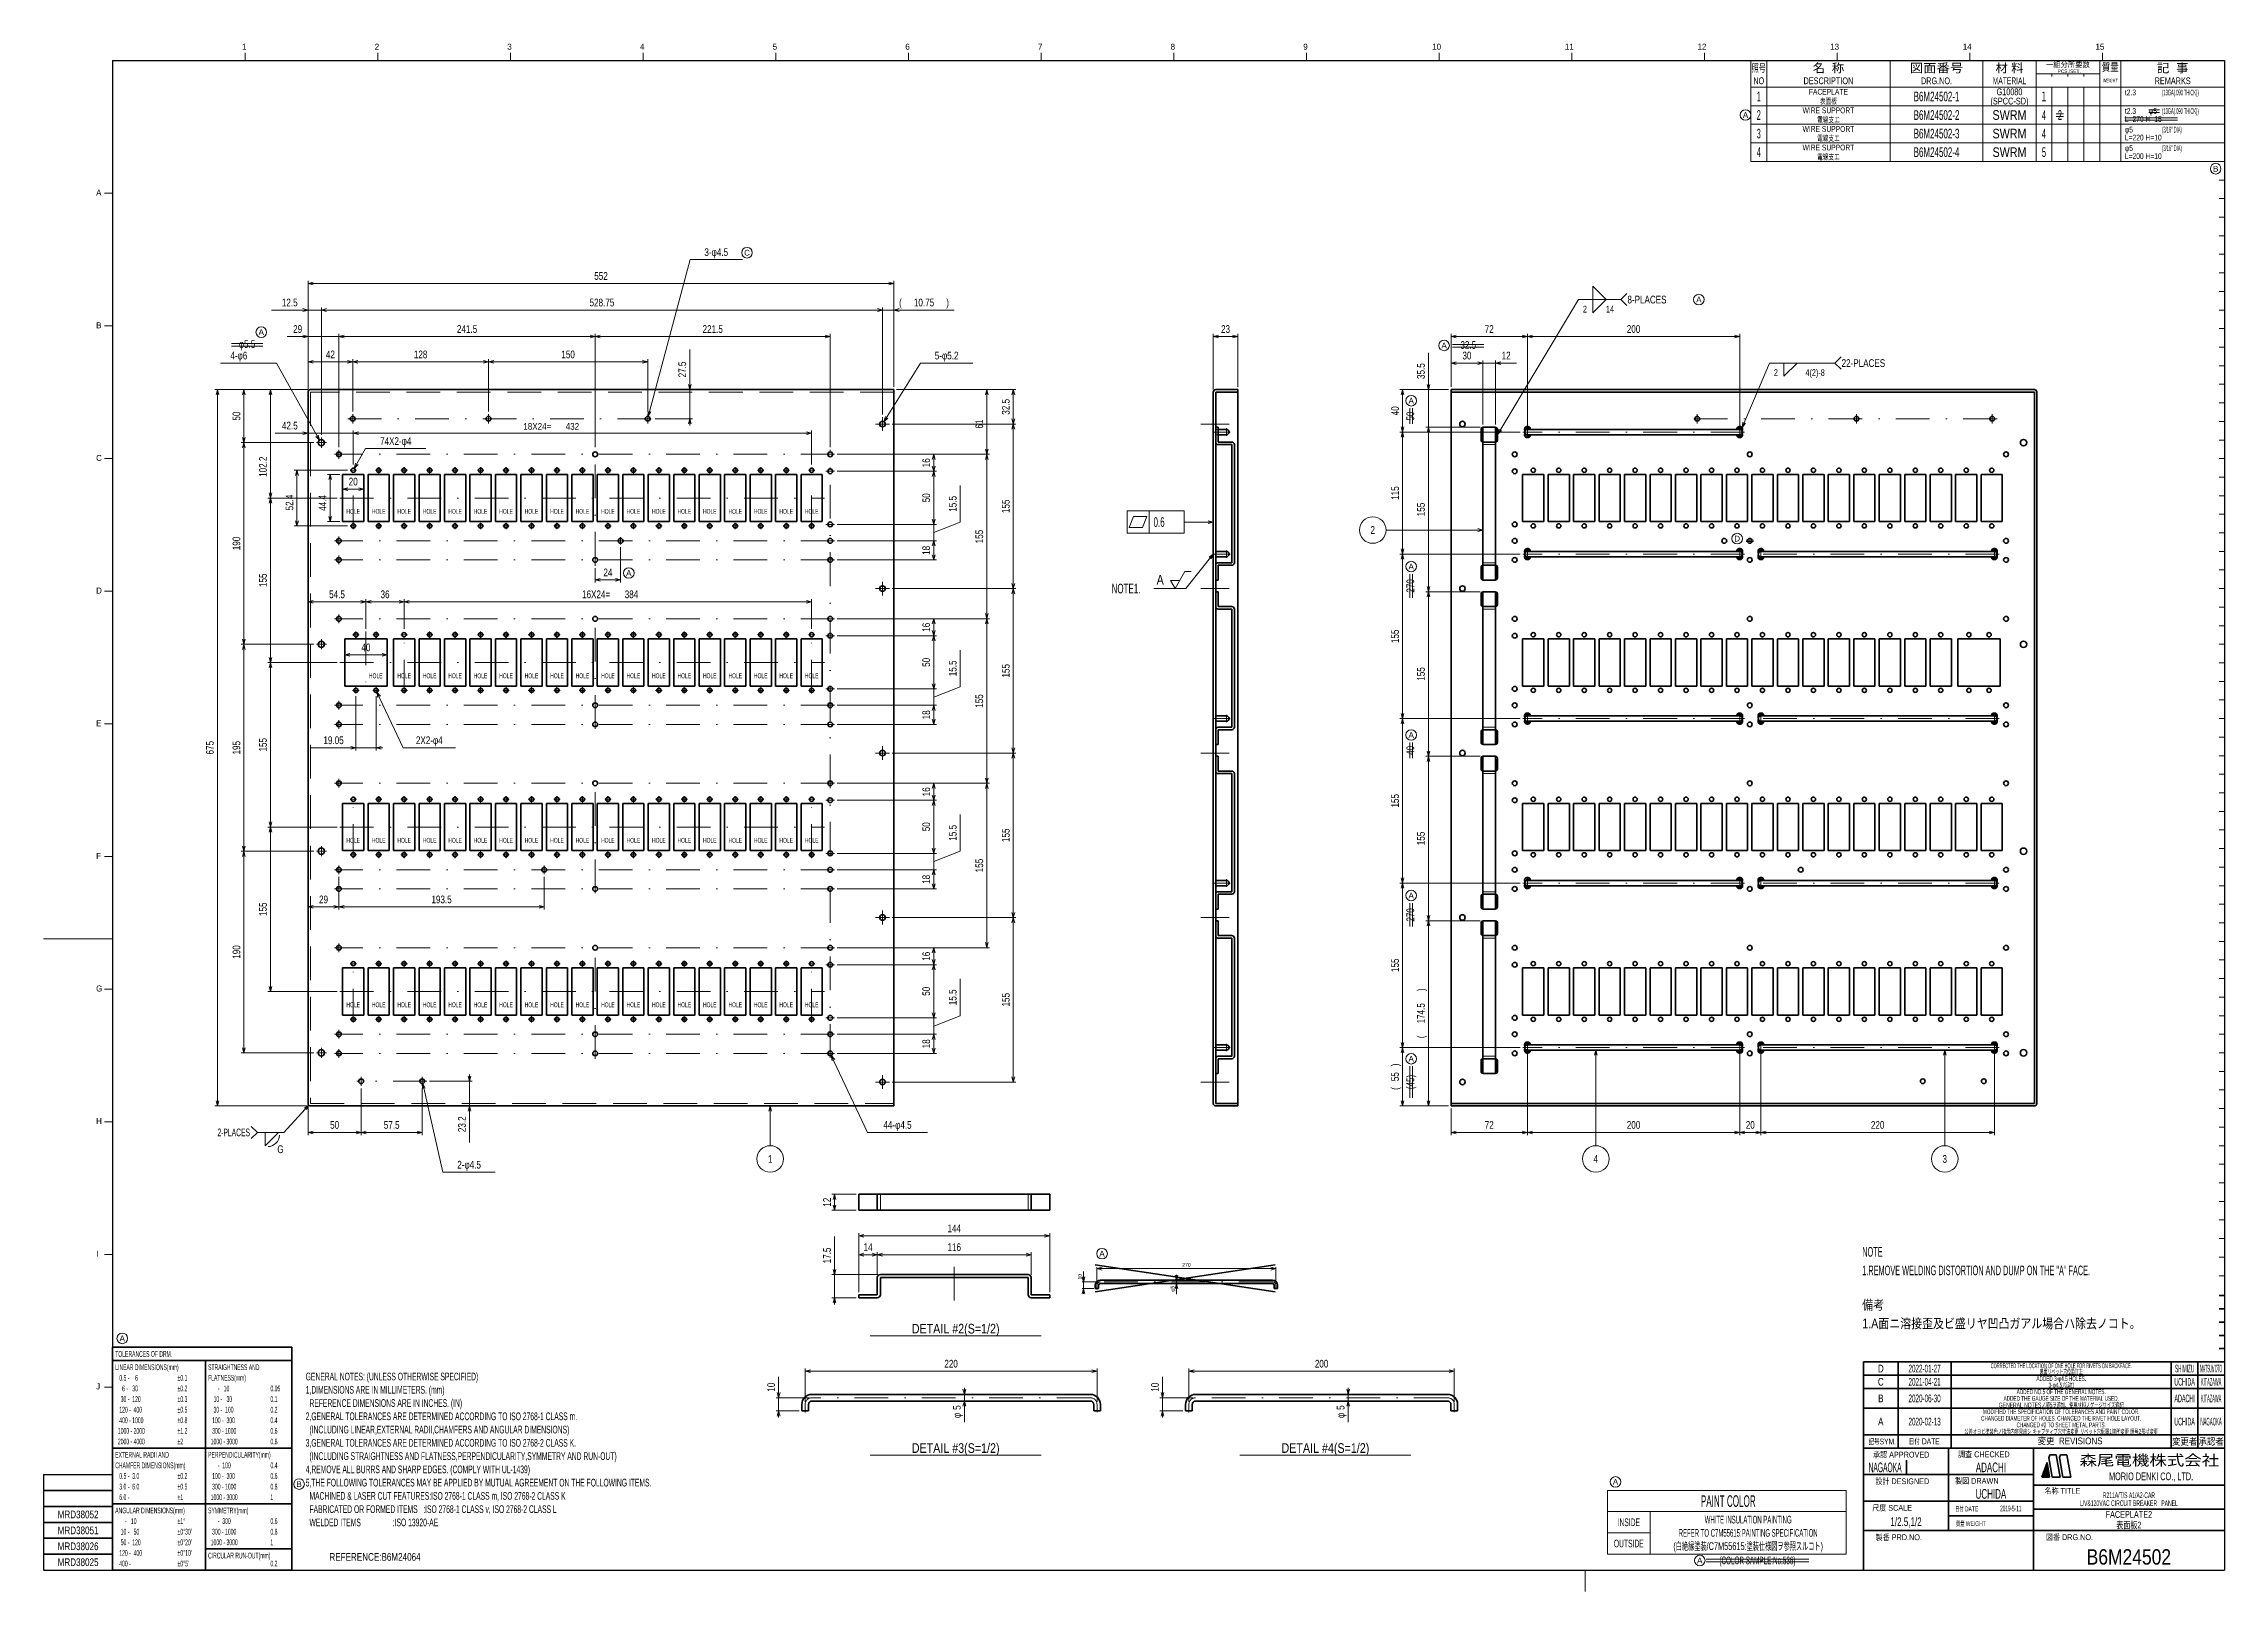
# Model space of a CAD drawing. Header units: millimetres. Extents: x 10 to 832, y 7 to 590.
import ezdxf
from ezdxf.enums import TextEntityAlignment as Align

# ---------------------------------------------------------------- set-up
doc = ezdxf.new("R2010")
doc.units = ezdxf.units.MM
for name, pattern in [('DASHDOT', [25.3, 12.7, -6.3, 0, -6.3]), ('DASHED', [19, 12.7, -6.3]), ('DIVIDE', [31.6, 12.7, -6.3, 0, -6.3, 0, -6.3])]:
    doc.linetypes.add(name, pattern=pattern)
for name, color, linetype in [('GR1_01', 7, 'Continuous'), ('GR1_02', 7, 'Continuous'), ('GR1_05', 7, 'Continuous'), ('GR1_15', 7, 'Continuous'), ('GR1_16', 7, 'Continuous'), ('GR2_02', 7, 'Continuous'), ('GR2_04', 7, 'Continuous'), ('GR2_05', 7, 'Continuous'), ('図面枠B6M', 7, 'Continuous'), ('表題、部品表_01', 7, 'Continuous'), ('表題、部品表_02', 7, 'Continuous'), ('表題、部品表_03', 7, 'Continuous'), ('表題、部品表_Layer1', 7, 'Continuous')]:
    doc.layers.add(name, color=color, linetype=linetype)
doc.styles.add('HG丸ｺﾞｼｯｸM-PRO', font='')
doc.styles.get('HG丸ｺﾞｼｯｸM-PRO').set_extended_font_data('HG丸ｺﾞｼｯｸM-PRO')
pattern_1 = [(45, (0, 0), (-0.28284271, 0.28284271), [])]

# ---------------------------------------------------------------- blocks, each defined once
blk = doc.blocks.new('BLKF023')
at = {"layer": '図面枠B6M', "color": 2, "linetype": 'Continuous', "lineweight": 25}
for p, q in [((35.5, 584), (35.5, 15)), ((35.5, 584), (831.5, 584)), ((831.5, 584), (831.5, 15)), ((9.5, 51), (9.5, 15)), ((9.5, 51), (35.5, 51)), ((9.5, 15), (831.5, 15))]:
    blk.add_line(p, q, dxfattribs=at)
at = {"layer": '図面枠B6M', "color": 4, "linetype": 'Continuous', "lineweight": 13}
for p, q in [((85.5, 587), (85.5, 584)), ((135.5, 587), (135.5, 584)), ((185.5, 587), (185.5, 584)), ((235.5, 587), (235.5, 584)), ((285.5, 587), (285.5, 584)), ((335.5, 587), (335.5, 584)), ((385.5, 587), (385.5, 584)), ((435.5, 587), (435.5, 584)), ((485.5, 587), (485.5, 584)), ((535.5, 587), (535.5, 584)), ((585.5, 587), (585.5, 584)), ((635.5, 587), (635.5, 584)), ((685.5, 587), (685.5, 584)), ((735.5, 587), (735.5, 584)), ((785.5, 587), (785.5, 584)), ((829.5, 567), (831.5, 567)), ((829.5, 560), (831.5, 560)), ((829.5, 553), (831.5, 553)), ((829.5, 546), (831.5, 546)), ((829.5, 539), (831.5, 539)), ((32.5, 534), (35.5, 534)), ((829.5, 532), (831.5, 532)), ((829.5, 525), (831.5, 525)), ((829.5, 518), (831.5, 518)), ((829.5, 511), (831.5, 511)), ((829.5, 504), (831.5, 504)), ((829.5, 497), (831.5, 497)), ((829.5, 490), (831.5, 490)), ((32.5, 484), (35.5, 484)), ((829.5, 483), (831.5, 483)), ((829.5, 476), (831.5, 476)), ((829.5, 469), (831.5, 469)), ((829.5, 462), (831.5, 462)), ((829.5, 455), (831.5, 455)), ((829.5, 448), (831.5, 448)), ((829.5, 441), (831.5, 441)), ((32.5, 434), (35.5, 434)), ((829.5, 434), (831.5, 434)), ((829.5, 427), (831.5, 427)), ((829.5, 420), (831.5, 420)), ((829.5, 413), (831.5, 413)), ((829.5, 406), (831.5, 406)), ((829.5, 399), (831.5, 399)), ((829.5, 392), (831.5, 392)), ((32.5, 384), (35.5, 384)), ((829.5, 385), (831.5, 385)), ((829.5, 378), (831.5, 378)), ((829.5, 371), (831.5, 371)), ((829.5, 364), (831.5, 364)), ((829.5, 357), (831.5, 357)), ((829.5, 350), (831.5, 350)), ((829.5, 343), (831.5, 343)), ((32.5, 334), (35.5, 334)), ((829.5, 336), (831.5, 336)), ((829.5, 329), (831.5, 329)), ((829.5, 322), (831.5, 322)), ((829.5, 315), (831.5, 315)), ((829.5, 308), (831.5, 308)), ((829.5, 301), (831.5, 301)), ((829.5, 294), (831.5, 294)), ((32.5, 284), (35.5, 284)), ((829.5, 287), (831.5, 287)), ((829.5, 280), (831.5, 280)), ((829.5, 273), (831.5, 273)), ((829.5, 266), (831.5, 266)), ((829.5, 259), (831.5, 259)), ((9.5, 253), (35.5, 253)), ((829.5, 252), (831.5, 252)), ((829.5, 245), (831.5, 245)), ((32.5, 234), (35.5, 234)), ((829.5, 238), (831.5, 238)), ((829.5, 231), (831.5, 231)), ((829.5, 224), (831.5, 224)), ((829.5, 217), (831.5, 217)), ((829.5, 210), (831.5, 210)), ((829.5, 203), (831.5, 203)), ((829.5, 196), (831.5, 196)), ((32.5, 184), (35.5, 184)), ((829.5, 189), (831.5, 189)), ((829.5, 182), (831.5, 182)), ((829.5, 175), (831.5, 175)), ((829.5, 168), (831.5, 168)), ((829.5, 161), (831.5, 161)), ((829.5, 154), (831.5, 154)), ((829.5, 147), (831.5, 147)), ((829.5, 140), (831.5, 140)), ((32.5, 134), (35.5, 134)), ((829.5, 133), (831.5, 133)), ((829.5, 126), (831.5, 126)), ((32.5, 84), (35.5, 84)), ((590.5, 7), (590.5, 15))]:
    blk.add_line(p, q, dxfattribs=at)
at = {"layer": '図面枠B6M', "color": 3, "linetype": 'Continuous', "lineweight": 35}
for p, q in [((831.5, 118.5), (829.5, 118.5)), ((831.5, 113.5), (829.5, 113.5)), ((831.5, 108.5), (829.5, 108.5)), ((831.5, 103.5), (829.5, 103.5)), ((695.5, 93.5), (695.5, 15)), ((695.5, 93.5), (831.5, 93.5)), ((708.5, 93.5), (708.5, 61)), ((728.5, 61), (728.5, 93.5)), ((811.5, 93.5), (811.5, 61)), ((821.5, 93.5), (821.5, 61)), ((831.5, 98.5), (829.5, 98.5)), ((831.5, 93.5), (829.5, 93.5)), ((695.5, 88.5), (831.5, 88.5)), ((695.5, 83.5), (831.5, 83.5)), ((695.5, 76), (831.5, 76)), ((695.5, 66), (831.5, 66)), ((695.5, 61), (831.5, 61)), ((727.5, 61), (727.5, 30)), ((759.5, 61), (759.5, 15)), ((765.34, 57.4), (765.73, 58.5)), ((765.73, 58.5), (768.14, 58.5)), ((769.64, 50), (768.14, 58.5)), ((769.68, 58.5), (769.32, 57.51)), ((769.68, 58.5), (772.14, 58.5)), ((773.64, 50), (772.14, 58.5)), ((695.5, 51), (759.5, 51)), ((711.73, 56.5), (711.73, 51)), ((762.64, 50), (764.66, 55.55)), ((762.64, 50), (765.64, 50)), ((762.66, 50), (765.19, 52.53)), ((762.71, 50.19), (765.17, 52.65)), ((762.79, 50.41), (765.15, 52.77)), ((762.8, 50), (765.21, 52.41)), ((762.87, 50.64), (765.13, 52.89)), ((762.94, 50), (765.24, 52.29)), ((762.95, 50.86), (765.11, 53.01)), ((763.04, 51.08), (765.09, 53.13)), ((763.08, 50), (765.26, 52.17)), ((763.12, 51.3), (765.07, 53.25)), ((763.2, 51.53), (765.05, 53.37)), ((763.22, 50), (765.28, 52.05)), ((763.28, 51.75), (765.02, 53.49)), ((763.36, 51.97), (765, 53.61)), ((763.36, 50), (765.3, 51.93)), ((763.44, 52.19), (764.98, 53.73)), ((763.51, 50), (765.32, 51.81)), ((763.52, 52.42), (764.96, 53.86)), ((763.6, 52.64), (764.94, 53.98)), ((763.65, 50), (765.34, 51.69)), ((763.68, 52.86), (764.92, 54.1)), ((763.76, 53.08), (764.9, 54.22)), ((763.79, 50), (765.36, 51.57)), ((763.84, 53.31), (764.88, 54.34)), ((763.93, 53.53), (764.85, 54.46)), ((763.93, 50), (765.38, 51.45)), ((764.01, 53.75), (764.83, 54.58)), ((764.07, 50), (765.41, 51.33)), ((764.09, 53.97), (764.81, 54.7)), ((764.17, 54.19), (764.79, 54.82)), ((764.21, 50), (765.43, 51.21)), ((764.25, 54.42), (764.77, 54.94)), ((764.33, 54.64), (764.75, 55.06)), ((764.35, 50), (765.45, 51.09)), ((764.41, 54.86), (764.73, 55.18)), ((764.49, 55.08), (764.71, 55.3)), ((764.5, 50), (765.47, 50.97)), ((764.57, 55.31), (764.68, 55.42)), ((764.64, 50), (765.49, 50.85)), ((764.65, 55.53), (764.66, 55.54)), ((765.64, 50), (764.66, 55.55)), ((764.78, 50), (765.51, 50.73)), ((764.92, 50), (765.53, 50.61)), ((765.06, 50), (765.55, 50.49)), ((765.2, 50), (765.58, 50.37)), ((766.64, 50), (765.34, 57.4)), ((765.34, 50), (765.6, 50.25)), ((765.49, 50), (765.62, 50.13)), ((765.63, 50), (765.64, 50.01)), ((766.64, 50), (769.64, 50)), ((770.64, 50), (769.32, 57.51)), ((770.64, 50), (773.64, 50)), ((9.5, 45), (35.5, 45)), ((759.5, 47), (831.5, 47)), ((9.5, 39), (35.5, 39)), ((9.5, 33), (35.5, 33)), ((695.5, 41), (759.5, 41)), ((727.5, 35.5), (759.5, 35.5)), ((759.5, 38), (831.5, 38)), ((9.5, 27), (35.5, 27)), ((695.5, 30), (831.5, 30)), ((9.5, 21), (35.5, 21))]:
    blk.add_line(p, q, dxfattribs=at)
at = {"layer": '図面枠B6M', "color": 4, "linetype": 'Continuous', "lineweight": 13, "style": 'HG丸ｺﾞｼｯｸM-PRO'}
for s, height, width, p in [('1', 2.25, 1.003994, (84.29, 587.45)), ('2', 2.25, 1.003994, (134.3, 587.45)), ('3', 2.25, 1.003994, (184.29, 587.45)), ('4', 2.25, 1.003994, (234.29, 587.45)), ('5', 2.25, 1.003994, (284.29, 587.45)), ('6', 2.25, 1.003994, (334.29, 587.45)), ('7', 2.25, 1.003994, (384.29, 587.45)), ('8', 2.25, 1.003994, (434.29, 587.45)), ('9', 2.25, 1.003994, (484.29, 587.45)), ('10', 2.255, 1.003994, (532.9, 587.45)), ('11', 2.255, 1.003994, (582.9, 587.45)), ('12', 2.255, 1.003994, (632.9, 587.45)), ('13', 2.255, 1.003994, (682.9, 587.45)), ('14', 2.255, 1.003994, (732.9, 587.45)), ('15', 2.255, 1.003994, (782.9, 587.45)), ('A', 2.25, 1.002405, (29.29, 532.45)), ('B', 2.25, 1.004704, (29.29, 482.45)), ('C', 2.25, 1.001214, (29.29, 432.45)), ('D', 2.25, 1.002334, (29.29, 382.45)), ('E', 2.25, 1.001589, (29.29, 332.45)), ('F', 2.25, 0.998986, (29.29, 282.45)), ('G', 2.25, 1.003714, (29.29, 232.45)), ('H', 2.25, 1.00207, (29.29, 182.45)), ('I', 2.25, 1.00207, (29.29, 132.45)), ('J', 2.25, 1.005117, (29.29, 82.45))]:
    blk.add_text(s, height=height, dxfattribs=dict(at, width=width)).set_placement(p, align=Align.BOTTOM_LEFT)
for s, height, width, p in [('記号SYM.', 2.182, 0.69227, (702.53, 63.49)), ('承認 APPROVED', 2.1818, 0.863151, (709.71, 58.54)), ('日付 DATE', 2.182, 0.692507, (718.37, 63.58)), ('調査 CHECKED', 2.182, 0.863174, (740.84, 58.67)), ('変更  REVISIONS', 2.5455, 0.887352, (773.35, 63.72)), ('変更者', 2.545, 0.887717, (816.5, 63.5)), ('承認者', 2.545, 0.887717, (826.5, 63.5)), ('設計 DESIGNED', 2.1818, 0.862613, (710.11, 48.51)), ('製図 DRAWN', 2.182, 0.863099, (738.2, 48.65)), ('名称 TITLE', 2.182, 0.862489, (770.47, 44.87)), ('尺度 SCALE', 2.182, 0.862581, (706.28, 38.49)), ('日付 DATE', 1.818, 0.618255, (734.38, 38.09)), ('質量 WEIGHT', 1.818, 0.618812, (735.96, 32.55)), ('製番 PRD.NO.', 2.182, 0.863299, (708.79, 27.41)), ('図番 DRG.NO.', 2.182, 0.863083, (773.12, 27.42))]:
    blk.add_text(s, height=height, dxfattribs=dict(at, width=width)).set_placement(p, align=Align.MIDDLE_CENTER)
at = {"layer": '図面枠B6M', "color": 2, "linetype": 'Continuous', "lineweight": 25, "style": 'HG丸ｺﾞｼｯｸM-PRO', "width": 1.206081}
blk.add_text('森尾電機株式会社', height=4, dxfattribs=at).set_placement((803.22, 56.43), align=Align.MIDDLE_CENTER)
at = {"layer": '図面枠B6M', "color": 3, "linetype": 'Continuous', "lineweight": 35, "style": 'HG丸ｺﾞｼｯｸM-PRO', "width": 0.652197}
blk.add_text('MORIO DENKI CO., LTD.', height=2.9091, dxfattribs=at).set_placement((803.88, 50.36), align=Align.MIDDLE_CENTER)
blk = doc.blocks.new('BLKF024')
at = {"layer": '図面枠B6M', "color": 3, "linetype": 'Continuous', "lineweight": 35, "style": 'HG丸ｺﾞｼｯｸM-PRO'}
for s, height, width, p in [('C', 2.91, 0.782198, (702, 86)), ('2021-04-21', 2.909, 0.488281, (718.5, 86)), ('ADDED NO.5 OF THE GENERAL NOTES.', 1.8182, 0.577833, (770, 82.25)), ('ADDED 3-φ4.5 HOLES.', 1.8182, 0.577519, (770, 87.25)), ('UCHIDA', 2.909, 0.415827, (816.5, 86)), ('KITAZAWA', 2.909, 0.308644, (826.5, 86)), ('B', 2.91, 0.78204, (702, 79.75)), ('2020-06-30', 2.909, 0.488281, (718.5, 79.75)), ('MODIFIED THE SPECIFICATION OF TOLERANCES AND PAINT COLOR.', 1.8182, 0.578204, (770, 74.75)), ('ADACHI', 2.909, 0.415454, (816.5, 79.75)), ('KITAZAWA', 2.909, 0.308644, (826.5, 79.75)), ('A', 2.91, 0.782973, (702, 71)), ('2020-02-13', 2.909, 0.488281, (718.5, 71)), ('UCHIDA', 2.909, 0.415827, (816.5, 71)), ('NAGAOKA', 2.909, 0.334453, (826.5, 71)), ('NAGAOKA', 3.636, 0.414524, (703.61, 53.75)), ('ADACHI', 3.636, 0.619335, (743.5, 53.75)), ('UCHIDA', 3.636, 0.61989, (743.5, 43.75)), ('L/V&120VAC CIRCUIT BREAKER\u3000PANEL', 2.1818, 0.522042, (795.5, 40.25)), ('R211A/T/S A1/A2-CAR', 2.1818, 0.521924, (795.5, 43.25)), ('1/2.5,1/2', 3.273, 0.691148, (711.5, 33.25)), ('2019-5-11', 2.182, 0.482367, (751, 38.25)), ('FACEPLATE2', 2.545, 0.742092, (795.5, 36)), ('B6M24502', 5.818, 0.845653, (795.5, 20))]:
    blk.add_text(s, height=height, dxfattribs=dict(at, width=width)).set_placement(p, align=Align.MIDDLE_CENTER)
blk = doc.blocks.new('BLKF025')
at = {"layer": '表題、部品表_02', "color": 4, "linetype": 'Continuous', "lineweight": 13}
for p, q in [((653, 574), (653, 567)), ((653, 574), (831.5, 574)), ((659, 574), (659, 567)), ((705.5, 574), (705.5, 567)), ((740.5, 574), (740.5, 567)), ((760.5, 574), (760.5, 567)), ((766.5, 574), (766.5, 567)), ((772.5, 574), (772.5, 567)), ((778.5, 567), (778.5, 574)), ((784.5, 574), (784.5, 567)), ((792.5, 574), (792.5, 567)), ((831.5, 574), (831.5, 567)), ((653, 567), (831.5, 567))]:
    blk.add_line(p, q, dxfattribs=at)
blk = doc.blocks.new('BLKF027')
at = {"layer": '表題、部品表_02', "color": 4, "linetype": 'Continuous', "lineweight": 13}
for p, q in [((653, 567), (653, 560)), ((653, 567), (831.5, 567)), ((653, 560), (831.5, 560)), ((659, 567), (659, 560)), ((705.5, 567), (705.5, 560)), ((740.5, 567), (740.5, 560)), ((760.5, 567), (760.5, 560)), ((766.5, 567), (766.5, 560)), ((772.5, 567), (772.5, 560)), ((778.5, 560), (778.5, 567)), ((784.5, 567), (784.5, 560)), ((792.5, 567), (792.5, 560)), ((831.5, 567), (831.5, 560))]:
    blk.add_line(p, q, dxfattribs=at)
blk = doc.blocks.new('BLKF029')
at = {"layer": '表題、部品表_02', "color": 4, "linetype": 'Continuous', "lineweight": 13}
for p, q in [((653, 560), (653, 553)), ((653, 560), (831.5, 560)), ((659, 560), (659, 553)), ((705.5, 560), (705.5, 553)), ((740.5, 560), (740.5, 553)), ((760.5, 560), (760.5, 553)), ((766.5, 560), (766.5, 553)), ((772.5, 560), (772.5, 553)), ((778.5, 553), (778.5, 560)), ((784.5, 560), (784.5, 553)), ((792.5, 560), (792.5, 553)), ((831.5, 560), (831.5, 553)), ((653, 553), (831.5, 553))]:
    blk.add_line(p, q, dxfattribs=at)
blk = doc.blocks.new('FXTIP_ARROW_S')
at = {"color": 0, "linetype": 'Continuous', "lineweight": -2}
for q in [(-1, 0), (-0.97, 0.26), (-0.97, -0.26)]:
    blk.add_line((0, 0), q, dxfattribs=at)
blk = doc.blocks.new('FXTIP_ARROW_E')
at = {"color": 0, "linetype": 'Continuous', "lineweight": -2}
for q in [(-1, 0), (-0.97, 0.26), (-0.97, -0.26)]:
    blk.add_line((0, 0), q, dxfattribs=at)
blk = doc.blocks.new('BLKF031')
at = {"layer": 'GR1_01', "color": 3, "linetype": 'Continuous', "lineweight": 35}
for p, q in [((450.4, 190.92), (450.4, 459.08)), ((459.6, 460), (451.32, 460)), ((451.32, 190.92), (451.32, 459.08)), ((459.6, 459.08), (451.32, 459.08)), ((459.6, 460), (459.6, 190)), ((459.6, 190.92), (451.32, 190.92)), ((459.6, 190), (451.32, 190))]:
    blk.add_line(p, q, dxfattribs=at)
for centre, start, end in [((451.32, 459.08), 90, 180), ((451.32, 190.92), 180, 270)]:
    blk.add_arc(centre, 0.92, start, end, dxfattribs=at)
blk = doc.blocks.new('BLKF032')
at = {"layer": 'GR1_02', "color": 4, "linetype": 'DASHDOT', "lineweight": 13}
for p, q in [((450.51, 444), (456.72, 444)), ((455.32, 442.61), (455.32, 445.41))]:
    blk.add_line(p, q, dxfattribs=at)
at = {"layer": 'GR1_02', "color": 4, "linetype": 'DASHED', "lineweight": 13}
for p, q in [((452.24, 445), (451.32, 445)), ((451.32, 443), (452.24, 443))]:
    blk.add_line(p, q, dxfattribs=at)
at = {"layer": 'GR1_02', "color": 3, "linetype": 'Continuous', "lineweight": 35}
for p, q in [((455.32, 445), (452.24, 445)), ((455.32, 445), (455.32, 445)), ((452.24, 443), (455.32, 443)), ((455.32, 443), (455.32, 443))]:
    blk.add_line(p, q, dxfattribs=at)
blk.add_arc((455.32, 444), 1, 270, 90, dxfattribs=at)
blk = doc.blocks.new('BLKF033')
at = {"layer": 'GR1_02', "color": 4, "linetype": 'DASHDOT', "lineweight": 13}
for p, q in [((450.51, 398), (456.72, 398)), ((455.32, 396.61), (455.32, 399.41))]:
    blk.add_line(p, q, dxfattribs=at)
at = {"layer": 'GR1_02', "color": 3, "linetype": 'Continuous', "lineweight": 35}
for p, q in [((455.32, 399), (451.32, 399)), ((451.32, 397), (455.32, 397))]:
    blk.add_line(p, q, dxfattribs=at)
at = {"layer": 'GR1_02', "color": 4, "linetype": 'DASHED', "lineweight": 13}
for p, q in [((455.32, 399), (455.32, 399)), ((455.32, 397), (455.32, 397))]:
    blk.add_line(p, q, dxfattribs=at)
at = {"layer": 'GR1_02', "color": 3, "linetype": 'Continuous', "lineweight": 35}
blk.add_arc((455.32, 398), 1, 270, 90, dxfattribs=at)
blk = doc.blocks.new('BLKF034')
at = {"layer": 'GR1_16', "color": 4, "linetype": 'Continuous', "lineweight": 13}
for p, q in [((93.02, 180), (93.02, 175)), ((93.02, 175), (98.02, 180))]:
    blk.add_line(p, q, dxfattribs=at)
blk.add_arc((93.94, 179.08), 4.44, 271.86048, 358.13952, dxfattribs=at)
blk = doc.blocks.new('BLKF035')
at = {"layer": '表題、部品表_02', "color": 4, "linetype": 'Continuous', "lineweight": 13}
for p, q in [((653, 553), (653, 546)), ((653, 553), (831.5, 553)), ((659, 553), (659, 546)), ((705.5, 553), (705.5, 546)), ((740.5, 553), (740.5, 546)), ((760.5, 553), (760.5, 546)), ((766.5, 553), (766.5, 546)), ((772.5, 553), (772.5, 546)), ((778.5, 546), (778.5, 553)), ((784.5, 553), (784.5, 546)), ((792.5, 553), (792.5, 546)), ((831.5, 553), (831.5, 546)), ((653, 546), (831.5, 546))]:
    blk.add_line(p, q, dxfattribs=at)
blk = doc.blocks.new('BLKF037')
at = {"layer": 'GR2_02', "color": 3, "linetype": 'Continuous', "lineweight": 35}
for p, q in [((295.31, 75), (295.31, 77.5)), ((297.81, 75), (295.31, 75)), ((297.81, 75), (297.81, 77.5)), ((299.06, 81.25), (404.06, 81.25)), ((404.06, 78.75), (299.06, 78.75)), ((405.31, 75), (405.31, 77.5)), ((407.81, 75), (405.31, 75)), ((407.81, 77.5), (407.81, 75))]:
    blk.add_line(p, q, dxfattribs=at)
at = {"layer": 'GR2_02', "color": 4, "linetype": 'DASHDOT', "lineweight": 13}
for p, q in [((296.56, 77.5), (296.56, 74.37)), ((404.06, 80), (299.06, 80)), ((406.56, 77.5), (406.56, 74.55))]:
    blk.add_line(p, q, dxfattribs=at)
at = {"layer": 'GR2_02', "color": 3, "linetype": 'Continuous', "lineweight": 35}
for centre, radius, start, end in [((299.06, 77.5), 3.75, 90, 180), ((299.06, 77.5), 1.25, 90, 180), ((404.06, 77.5), 3.75, 0, 90), ((404.06, 77.5), 1.25, 0, 90)]:
    blk.add_arc(centre, radius, start, end, dxfattribs=at)
at = {"layer": 'GR2_02', "color": 4, "linetype": 'DASHDOT', "lineweight": 13}
for centre, start, end in [((299.06, 77.5), 90, 180), ((404.06, 77.5), 0, 90)]:
    blk.add_arc(centre, 2.5, start, end, dxfattribs=at)
blk = doc.blocks.new('BLKF038')
at = {"layer": 'GR2_05', "color": 3, "linetype": 'Continuous', "lineweight": 35}
for p, q in [((407.76, 124.27), (472.76, 124.27)), ((405.89, 121.15), (405.89, 122.4)), ((407.14, 121.15), (405.89, 121.15)), ((407.14, 121.15), (407.14, 122.4)), ((472.76, 123.02), (407.76, 123.02)), ((473.39, 121.15), (473.39, 122.4)), ((474.64, 121.15), (473.39, 121.15)), ((474.64, 122.4), (474.64, 121.15))]:
    blk.add_line(p, q, dxfattribs=at)
at = {"layer": 'GR2_05', "color": 4, "linetype": 'DASHDOT', "lineweight": 13}
for p, q in [((472.76, 123.65), (407.76, 123.65)), ((406.51, 122.4), (406.51, 120.83)), ((474.01, 122.4), (474.01, 120.92))]:
    blk.add_line(p, q, dxfattribs=at)
at = {"layer": 'GR2_05', "color": 3, "linetype": 'Continuous', "lineweight": 35}
for centre, radius, start, end in [((407.76, 122.4), 1.87, 90, 180), ((472.76, 122.4), 1.88, 0, 90), ((407.76, 122.4), 0.625, 90, 180), ((472.76, 122.4), 0.625, 0, 90)]:
    blk.add_arc(centre, radius, start, end, dxfattribs=at)
at = {"layer": 'GR2_05', "color": 4, "linetype": 'DASHDOT', "lineweight": 13}
for centre, start, end in [((407.76, 122.4), 90, 180), ((472.76, 122.4), 0, 90)]:
    blk.add_arc(centre, 1.25, start, end, dxfattribs=at)
blk = doc.blocks.new('BLKF040')
at = {"layer": '図面枠B6M', "color": 4, "linetype": 'Continuous', "lineweight": 13}
for p, q in [((653, 584), (653, 574)), ((653, 584), (831.5, 584)), ((659, 584), (659, 574)), ((705.5, 584), (705.5, 574)), ((740.5, 584), (740.5, 574)), ((760.5, 584), (760.5, 574)), ((784.5, 584), (784.5, 574)), ((792.5, 584), (792.5, 574)), ((831.5, 584), (831.5, 574)), ((760.5, 579), (784.5, 579)), ((766.5, 578), (766.5, 579)), ((772.5, 579), (772.5, 578)), ((778.5, 579), (778.5, 578)), ((653, 574), (831.5, 574))]:
    blk.add_line(p, q, dxfattribs=at)
at = {"layer": '図面枠B6M', "color": 3, "linetype": 'Continuous', "lineweight": 35, "style": 'HG丸ｺﾞｼｯｸM-PRO'}
for s, height, width, p in [('一組分所要数', 2.036, 0.966638, (772.5, 582.5)), ('照号', 2.909, 0.651535, (656, 581.2)), ('NO', 2.545, 0.740841, (656, 576.4)), ('DESCRIPTION', 2.5455, 0.741365, (682.25, 576.4)), ('名  称', 3.273, 1.042426, (682.25, 581.2)), ('図面番号', 3.273, 1.127518, (723, 581.2)), ('DRG.NO.', 2.545, 0.741189, (723, 576.4)), ('材 料', 3.273, 1.042439, (750.5, 581.2)), ('MATERIAL', 2.545, 0.594756, (750.5, 576.4)), ('PCS./SET.', 1.309, 0.862935, (773, 580)), ('質量', 2.909, 0.781842, (788.5, 581.5)), ('WEIGHT', 1.309, 0.635507, (788.5, 576.5)), ('REMARKS', 2.545, 0.742803, (812, 576.4)), ('記  事', 3.273, 1.042426, (812, 581.2))]:
    blk.add_text(s, height=height, dxfattribs=dict(at, width=width)).set_placement(p, align=Align.MIDDLE_CENTER)
blk = doc.blocks.new('BLKF039')
at = {"layer": '図面枠B6M', "color": 3, "linetype": 'Continuous', "lineweight": 13}
blk.add_blockref('BLKF040', (0, 0), dxfattribs=at)
blk = doc.blocks.new('BLKF041')
at = {"layer": 'GR1_02', "color": 4, "linetype": 'DASHDOT', "lineweight": 13}
for p, q in [((455.32, 334.61), (455.32, 337.41)), ((450.51, 336), (456.72, 336))]:
    blk.add_line(p, q, dxfattribs=at)
at = {"layer": 'GR1_02', "color": 3, "linetype": 'Continuous', "lineweight": 35}
for p, q in [((455.32, 337), (451.32, 337)), ((451.32, 335), (455.32, 335))]:
    blk.add_line(p, q, dxfattribs=at)
at = {"layer": 'GR1_02', "color": 4, "linetype": 'DASHED', "lineweight": 13}
for p, q in [((455.32, 337), (455.32, 337)), ((455.32, 335), (455.32, 335))]:
    blk.add_line(p, q, dxfattribs=at)
at = {"layer": 'GR1_02', "color": 3, "linetype": 'Continuous', "lineweight": 35}
blk.add_arc((455.32, 336), 1, 270, 90, dxfattribs=at)
blk = doc.blocks.new('BLKF042')
at = {"layer": 'GR1_02', "color": 4, "linetype": 'DASHDOT', "lineweight": 13}
for p, q in [((450.51, 274), (456.72, 274)), ((455.32, 272.61), (455.32, 275.41))]:
    blk.add_line(p, q, dxfattribs=at)
at = {"layer": 'GR1_02', "color": 3, "linetype": 'Continuous', "lineweight": 35}
for p, q in [((455.32, 275), (451.32, 275)), ((451.32, 273), (455.32, 273))]:
    blk.add_line(p, q, dxfattribs=at)
at = {"layer": 'GR1_02', "color": 4, "linetype": 'DASHED', "lineweight": 13}
for p, q in [((455.32, 275), (455.32, 275)), ((455.32, 273), (455.32, 273))]:
    blk.add_line(p, q, dxfattribs=at)
at = {"layer": 'GR1_02', "color": 3, "linetype": 'Continuous', "lineweight": 35}
blk.add_arc((455.32, 274), 1, 270, 90, dxfattribs=at)
blk = doc.blocks.new('BLKF043')
at = {"layer": 'GR1_02', "color": 4, "linetype": 'DASHDOT', "lineweight": 13}
for p, q in [((450.51, 212), (456.72, 212)), ((455.32, 210.61), (455.32, 213.41))]:
    blk.add_line(p, q, dxfattribs=at)
at = {"layer": 'GR1_02', "color": 3, "linetype": 'Continuous', "lineweight": 35}
for p, q in [((455.32, 213), (451.32, 213)), ((451.32, 211), (455.32, 211))]:
    blk.add_line(p, q, dxfattribs=at)
at = {"layer": 'GR1_02', "color": 4, "linetype": 'DASHED', "lineweight": 13}
for p, q in [((455.32, 213), (455.32, 213)), ((455.32, 211), (455.32, 211))]:
    blk.add_line(p, q, dxfattribs=at)
at = {"layer": 'GR1_02', "color": 3, "linetype": 'Continuous', "lineweight": 35}
blk.add_arc((455.32, 212), 1, 270, 90, dxfattribs=at)
blk = doc.blocks.new('BLKF044')
at = {"layer": 'GR2_02', "color": 3, "linetype": 'Continuous', "lineweight": 35}
for p, q in [((439.96, 75), (439.96, 77.5)), ((442.46, 75), (439.96, 75)), ((442.46, 75), (442.46, 77.5)), ((443.71, 81.25), (538.71, 81.25)), ((538.71, 78.75), (443.71, 78.75)), ((539.96, 75), (539.96, 77.5)), ((542.46, 75), (539.96, 75)), ((542.46, 77.5), (542.46, 75))]:
    blk.add_line(p, q, dxfattribs=at)
at = {"layer": 'GR2_02', "color": 4, "linetype": 'DASHDOT', "lineweight": 13}
for p, q in [((441.21, 77.5), (441.21, 74.37)), ((538.71, 80), (443.71, 80)), ((541.21, 77.5), (541.21, 74.55))]:
    blk.add_line(p, q, dxfattribs=at)
at = {"layer": 'GR2_02', "color": 3, "linetype": 'Continuous', "lineweight": 35}
for centre, radius, start, end in [((443.71, 77.5), 3.75, 90, 180), ((443.71, 77.5), 1.25, 90, 180), ((538.71, 77.5), 3.75, 0, 90), ((538.71, 77.5), 1.25, 0, 90)]:
    blk.add_arc(centre, radius, start, end, dxfattribs=at)
at = {"layer": 'GR2_02', "color": 4, "linetype": 'DASHDOT', "lineweight": 13}
for centre, start, end in [((443.71, 77.5), 90, 180), ((538.71, 77.5), 0, 90)]:
    blk.add_arc(centre, 2.5, start, end, dxfattribs=at)
blk = doc.blocks.new('BLKF046')
at = {"layer": 'GR1_01', "color": 3, "linetype": 'Continuous', "lineweight": 35}
for p, q in [((759.88, 460), (540, 460)), ((540, 190), (540, 460)), ((540, 459.08), (759.88, 459.08)), ((759.88, 459.08), (759.88, 190.92)), ((760.8, 190.92), (760.8, 459.08)), ((759.88, 190.92), (540, 190.92)), ((759.88, 190), (540, 190))]:
    blk.add_line(p, q, dxfattribs=at)
for centre, start, end in [((759.88, 459.08), 0, 90), ((759.88, 190.92), 270, 0)]:
    blk.add_arc(centre, 0.92, start, end, dxfattribs=at)
blk = doc.blocks.new('BLKF045')
at = {"layer": 'GR1_01', "color": 3, "linetype": 'Continuous', "lineweight": 35}
for p, q in [((567, 428), (575, 428)), ((567, 410.24), (567, 428)), ((575, 428), (575, 410.24)), ((576.6, 428), (584.6, 428)), ((576.6, 410.24), (576.6, 428)), ((584.6, 428), (584.6, 410.24)), ((586.2, 428), (594.2, 428)), ((586.2, 410.24), (586.2, 428)), ((594.2, 428), (594.2, 410.24)), ((595.8, 428), (603.8, 428)), ((595.8, 410.24), (595.8, 428)), ((603.8, 428), (603.8, 410.24)), ((605.4, 428), (613.4, 428)), ((605.4, 410.24), (605.4, 428)), ((613.4, 428), (613.4, 410.24)), ((615, 428), (623, 428)), ((615, 410.24), (615, 428)), ((623, 428), (623, 410.24)), ((624.6, 428), (632.6, 428)), ((624.6, 410.24), (624.6, 428)), ((632.6, 428), (632.6, 410.24)), ((634.2, 428), (642.2, 428)), ((634.2, 410.24), (634.2, 428)), ((642.2, 428), (642.2, 410.24)), ((643.8, 428), (651.8, 428)), ((643.8, 410.24), (643.8, 428)), ((651.8, 428), (651.8, 410.24)), ((653.4, 428), (661.4, 428)), ((653.4, 410.24), (653.4, 428)), ((661.4, 428), (661.4, 410.24)), ((663, 428), (671, 428)), ((663, 410.24), (663, 428)), ((671, 428), (671, 410.24)), ((672.6, 428), (680.6, 428)), ((672.6, 410.24), (672.6, 428)), ((680.6, 428), (680.6, 410.24)), ((682.2, 428), (690.2, 428)), ((682.2, 410.24), (682.2, 428)), ((690.2, 428), (690.2, 410.24)), ((691.8, 428), (699.8, 428)), ((691.8, 410.24), (691.8, 428)), ((699.8, 428), (699.8, 410.24)), ((701.4, 428), (709.4, 428)), ((701.4, 410.24), (701.4, 428)), ((709.4, 428), (709.4, 410.24)), ((711, 428), (719, 428)), ((711, 410.24), (711, 428)), ((719, 428), (719, 410.24)), ((720.6, 428), (728.6, 428)), ((720.6, 410.24), (720.6, 428)), ((728.6, 428), (728.6, 410.24)), ((730.2, 428), (738.2, 428)), ((730.2, 410.24), (730.2, 428)), ((738.2, 428), (738.2, 410.24)), ((739.8, 428), (747.8, 428)), ((739.8, 410.24), (739.8, 428)), ((747.8, 428), (747.8, 410.24)), ((575, 410.24), (567, 410.24)), ((584.6, 410.24), (576.6, 410.24)), ((594.2, 410.24), (586.2, 410.24)), ((603.8, 410.24), (595.8, 410.24)), ((613.4, 410.24), (605.4, 410.24)), ((623, 410.24), (615, 410.24)), ((632.6, 410.24), (624.6, 410.24)), ((642.2, 410.24), (634.2, 410.24)), ((651.8, 410.24), (643.8, 410.24)), ((661.4, 410.24), (653.4, 410.24)), ((671, 410.24), (663, 410.24)), ((680.6, 410.24), (672.6, 410.24)), ((690.2, 410.24), (682.2, 410.24)), ((699.8, 410.24), (691.8, 410.24)), ((709.4, 410.24), (701.4, 410.24)), ((719, 410.24), (711, 410.24)), ((728.6, 410.24), (720.6, 410.24)), ((738.2, 410.24), (730.2, 410.24)), ((747.8, 410.24), (739.8, 410.24)), ((567, 366), (575, 366)), ((567, 348.24), (567, 366)), ((575, 366), (575, 348.24)), ((576.6, 366), (584.6, 366)), ((576.6, 348.24), (576.6, 366)), ((584.6, 366), (584.6, 348.24)), ((586.2, 366), (594.2, 366)), ((586.2, 348.24), (586.2, 366)), ((594.2, 366), (594.2, 348.24)), ((595.8, 366), (603.8, 366)), ((595.8, 348.24), (595.8, 366)), ((603.8, 366), (603.8, 348.24)), ((605.4, 366), (613.4, 366)), ((605.4, 348.24), (605.4, 366)), ((613.4, 366), (613.4, 348.24)), ((615, 366), (623, 366)), ((615, 348.24), (615, 366)), ((623, 366), (623, 348.24)), ((624.6, 366), (632.6, 366)), ((624.6, 348.24), (624.6, 366)), ((632.6, 366), (632.6, 348.24)), ((634.2, 366), (642.2, 366)), ((634.2, 348.24), (634.2, 366)), ((642.2, 366), (642.2, 348.24)), ((643.8, 366), (651.8, 366)), ((643.8, 348.24), (643.8, 366)), ((651.8, 366), (651.8, 348.24)), ((653.4, 366), (661.4, 366)), ((653.4, 348.24), (653.4, 366)), ((661.4, 366), (661.4, 348.24)), ((663, 366), (671, 366)), ((663, 348.24), (663, 366)), ((671, 366), (671, 348.24)), ((672.6, 366), (680.6, 366)), ((672.6, 348.24), (672.6, 366)), ((680.6, 366), (680.6, 348.24)), ((682.2, 366), (690.2, 366)), ((682.2, 348.24), (682.2, 366)), ((690.2, 366), (690.2, 348.24)), ((691.8, 366), (699.8, 366)), ((691.8, 348.24), (691.8, 366)), ((699.8, 366), (699.8, 348.24)), ((701.4, 366), (709.4, 366)), ((701.4, 348.24), (701.4, 366)), ((709.4, 366), (709.4, 348.24)), ((711, 366), (719, 366)), ((711, 348.24), (711, 366)), ((719, 366), (719, 348.24)), ((720.6, 366), (728.6, 366)), ((720.6, 348.24), (720.6, 366)), ((728.6, 366), (728.6, 348.24)), ((731, 366), (747, 366)), ((731, 348.24), (731, 366)), ((747, 366), (747, 348.24)), ((575, 348.24), (567, 348.24)), ((584.6, 348.24), (576.6, 348.24)), ((594.2, 348.24), (586.2, 348.24)), ((603.8, 348.24), (595.8, 348.24)), ((613.4, 348.24), (605.4, 348.24)), ((623, 348.24), (615, 348.24)), ((632.6, 348.24), (624.6, 348.24)), ((642.2, 348.24), (634.2, 348.24)), ((651.8, 348.24), (643.8, 348.24)), ((661.4, 348.24), (653.4, 348.24)), ((671, 348.24), (663, 348.24)), ((680.6, 348.24), (672.6, 348.24)), ((690.2, 348.24), (682.2, 348.24)), ((699.8, 348.24), (691.8, 348.24)), ((709.4, 348.24), (701.4, 348.24)), ((719, 348.24), (711, 348.24)), ((728.6, 348.24), (720.6, 348.24)), ((747, 348.24), (731, 348.24)), ((567, 304), (575, 304)), ((567, 286.24), (567, 304)), ((575, 304), (575, 286.24)), ((576.6, 304), (584.6, 304)), ((576.6, 286.24), (576.6, 304)), ((584.6, 304), (584.6, 286.24)), ((586.2, 286.24), (586.2, 304)), ((586.2, 304), (594.2, 304)), ((594.2, 304), (594.2, 286.24)), ((595.8, 286.24), (595.8, 304)), ((595.8, 304), (603.8, 304)), ((603.8, 304), (603.8, 286.24)), ((605.4, 286.24), (605.4, 304)), ((605.4, 304), (613.4, 304)), ((613.4, 304), (613.4, 286.24)), ((615, 286.24), (615, 304)), ((615, 304), (623, 304)), ((623, 304), (623, 286.24)), ((624.6, 304), (632.6, 304)), ((624.6, 286.24), (624.6, 304)), ((632.6, 304), (632.6, 286.24)), ((634.2, 304), (642.2, 304)), ((634.2, 286.24), (634.2, 304)), ((642.2, 304), (642.2, 286.24)), ((643.8, 304), (651.8, 304)), ((643.8, 286.24), (643.8, 304)), ((651.8, 304), (651.8, 286.24)), ((653.4, 304), (661.4, 304)), ((653.4, 286.24), (653.4, 304)), ((661.4, 304), (661.4, 286.24)), ((663, 304), (671, 304)), ((663, 286.24), (663, 304)), ((671, 304), (671, 286.24)), ((672.6, 304), (680.6, 304)), ((672.6, 286.24), (672.6, 304)), ((680.6, 304), (680.6, 286.24)), ((682.2, 304), (690.2, 304)), ((682.2, 286.24), (682.2, 304)), ((690.2, 304), (690.2, 286.24)), ((691.8, 304), (699.8, 304)), ((691.8, 286.24), (691.8, 304)), ((699.8, 304), (699.8, 286.24)), ((701.4, 304), (709.4, 304)), ((701.4, 286.24), (701.4, 304)), ((709.4, 304), (709.4, 286.24)), ((711, 304), (719, 304)), ((711, 286.24), (711, 304)), ((719, 304), (719, 286.24)), ((720.6, 286.24), (720.6, 304)), ((720.6, 304), (728.6, 304)), ((728.6, 304), (728.6, 286.24)), ((730.2, 286.24), (730.2, 304)), ((730.2, 304), (738.2, 304)), ((738.2, 304), (738.2, 286.24)), ((739.8, 286.24), (739.8, 304)), ((739.8, 304), (747.8, 304)), ((747.8, 304), (747.8, 286.24)), ((575, 286.24), (567, 286.24)), ((584.6, 286.24), (576.6, 286.24)), ((594.2, 286.24), (586.2, 286.24)), ((603.8, 286.24), (595.8, 286.24)), ((613.4, 286.24), (605.4, 286.24)), ((623, 286.24), (615, 286.24)), ((632.6, 286.24), (624.6, 286.24)), ((642.2, 286.24), (634.2, 286.24)), ((651.8, 286.24), (643.8, 286.24)), ((661.4, 286.24), (653.4, 286.24)), ((671, 286.24), (663, 286.24)), ((680.6, 286.24), (672.6, 286.24)), ((690.2, 286.24), (682.2, 286.24)), ((699.8, 286.24), (691.8, 286.24)), ((709.4, 286.24), (701.4, 286.24)), ((719, 286.24), (711, 286.24)), ((728.6, 286.24), (720.6, 286.24)), ((738.2, 286.24), (730.2, 286.24)), ((747.8, 286.24), (739.8, 286.24)), ((567, 242), (575, 242)), ((567, 224.24), (567, 242)), ((575, 242), (575, 224.24)), ((576.6, 242), (584.6, 242)), ((576.6, 224.24), (576.6, 242)), ((584.6, 242), (584.6, 224.24)), ((586.2, 242), (594.2, 242)), ((586.2, 224.24), (586.2, 242)), ((594.2, 242), (594.2, 224.24)), ((595.8, 242), (603.8, 242)), ((595.8, 224.24), (595.8, 242)), ((603.8, 242), (603.8, 224.24)), ((605.4, 242), (613.4, 242)), ((605.4, 224.24), (605.4, 242)), ((613.4, 242), (613.4, 224.24)), ((615, 242), (623, 242)), ((615, 224.24), (615, 242)), ((623, 242), (623, 224.24)), ((624.6, 242), (632.6, 242)), ((624.6, 224.24), (624.6, 242)), ((632.6, 242), (632.6, 224.24)), ((634.2, 242), (642.2, 242)), ((634.2, 224.24), (634.2, 242)), ((642.2, 242), (642.2, 224.24)), ((643.8, 242), (651.8, 242)), ((643.8, 224.24), (643.8, 242)), ((651.8, 242), (651.8, 224.24)), ((653.4, 242), (661.4, 242)), ((653.4, 224.24), (653.4, 242)), ((661.4, 242), (661.4, 224.24)), ((663, 242), (671, 242)), ((663, 224.24), (663, 242)), ((671, 242), (671, 224.24)), ((672.6, 242), (680.6, 242)), ((672.6, 224.24), (672.6, 242)), ((680.6, 242), (680.6, 224.24)), ((682.2, 242), (690.2, 242)), ((682.2, 224.24), (682.2, 242)), ((690.2, 242), (690.2, 224.24)), ((691.8, 242), (699.8, 242)), ((691.8, 224.24), (691.8, 242)), ((699.8, 242), (699.8, 224.24)), ((701.4, 242), (709.4, 242)), ((701.4, 224.24), (701.4, 242)), ((709.4, 242), (709.4, 224.24)), ((711, 242), (719, 242)), ((711, 224.24), (711, 242)), ((719, 242), (719, 224.24)), ((720.6, 242), (728.6, 242)), ((720.6, 224.24), (720.6, 242)), ((728.6, 242), (728.6, 224.24)), ((730.2, 242), (738.2, 242)), ((730.2, 224.24), (730.2, 242)), ((738.2, 242), (738.2, 224.24)), ((739.8, 242), (747.8, 242)), ((739.8, 224.24), (739.8, 242)), ((747.8, 242), (747.8, 224.24)), ((575, 224.24), (567, 224.24)), ((584.6, 224.24), (576.6, 224.24)), ((594.2, 224.24), (586.2, 224.24)), ((603.8, 224.24), (595.8, 224.24)), ((613.4, 224.24), (605.4, 224.24)), ((623, 224.24), (615, 224.24)), ((632.6, 224.24), (624.6, 224.24)), ((642.2, 224.24), (634.2, 224.24)), ((651.8, 224.24), (643.8, 224.24)), ((661.4, 224.24), (653.4, 224.24)), ((671, 224.24), (663, 224.24)), ((680.6, 224.24), (672.6, 224.24)), ((690.2, 224.24), (682.2, 224.24)), ((699.8, 224.24), (691.8, 224.24)), ((709.4, 224.24), (701.4, 224.24)), ((719, 224.24), (711, 224.24)), ((728.6, 224.24), (720.6, 224.24)), ((738.2, 224.24), (730.2, 224.24)), ((747.8, 224.24), (739.8, 224.24))]:
    blk.add_line(p, q, dxfattribs=at)
for centre, radius in [((544.3, 447), 1.04), ((564, 435.6), 0.9), ((652.6, 435.6), 0.9), ((749.2, 435.6), 0.9), ((755.8, 440), 1.2), ((564, 429.2), 0.9), ((571, 429.6), 0.8), ((580.6, 429.6), 0.8), ((590.2, 429.6), 0.8), ((599.8, 429.6), 0.8), ((609.4, 429.6), 0.8), ((619, 429.6), 0.8), ((628.6, 429.6), 0.8), ((638.2, 429.6), 0.8), ((647.8, 429.6), 0.8), ((657.4, 429.6), 0.8), ((667, 429.6), 0.8), ((676.6, 429.6), 0.8), ((686.2, 429.6), 0.8), ((695.8, 429.6), 0.8), ((705.4, 429.6), 0.8), ((715, 429.6), 0.8), ((724.6, 429.6), 0.8), ((734.2, 429.6), 0.8), ((743.8, 429.6), 0.8), ((564, 409.2), 0.9), ((564, 403), 0.9), ((571, 408.64), 0.8), ((580.6, 408.64), 0.8), ((590.2, 408.64), 0.8), ((599.8, 408.64), 0.8), ((609.4, 408.64), 0.8), ((619, 408.64), 0.8), ((628.6, 408.64), 0.8), ((638.2, 408.64), 0.8), ((643, 403), 0.9), ((647.8, 408.64), 0.8), ((652.6, 403), 0.9), ((657.4, 408.64), 0.8), ((667, 408.64), 0.8), ((676.6, 408.64), 0.8), ((686.2, 408.64), 0.8), ((695.8, 408.64), 0.8), ((705.4, 408.64), 0.8), ((715, 408.64), 0.8), ((724.6, 408.64), 0.8), ((734.2, 408.64), 0.8), ((743.8, 408.64), 0.8), ((749.2, 403), 0.9), ((564, 395.8), 0.9), ((652.6, 395.8), 0.9), ((749.2, 395.8), 0.9), ((544.3, 385), 1.04), ((564, 373.6), 0.9), ((652.6, 373.6), 0.9), ((749.2, 373.6), 0.9), ((564, 367.2), 0.9), ((571, 367.6), 0.8), ((580.6, 367.6), 0.8), ((590.2, 367.6), 0.8), ((599.8, 367.6), 0.8), ((609.4, 367.6), 0.8), ((619, 367.6), 0.8), ((628.6, 367.6), 0.8), ((638.2, 367.6), 0.8), ((647.8, 367.6), 0.8), ((657.4, 367.6), 0.8), ((667, 367.6), 0.8), ((676.6, 367.6), 0.8), ((686.2, 367.6), 0.8), ((695.8, 367.6), 0.8), ((705.4, 367.6), 0.8), ((715, 367.6), 0.8), ((724.6, 367.6), 0.8), ((735.19, 367.6), 0.8), ((742.81, 367.6), 0.8), ((755.8, 364), 1.2), ((564, 347.2), 0.9), ((571, 346.64), 0.8), ((580.6, 346.64), 0.8), ((590.2, 346.64), 0.8), ((599.8, 346.64), 0.8), ((609.4, 346.64), 0.8), ((619, 346.64), 0.8), ((628.6, 346.64), 0.8), ((638.2, 346.64), 0.8), ((647.8, 346.64), 0.8), ((657.4, 346.64), 0.8), ((667, 346.64), 0.8), ((676.6, 346.64), 0.8), ((686.2, 346.64), 0.8), ((695.8, 346.64), 0.8), ((705.4, 346.64), 0.8), ((715, 346.64), 0.8), ((724.6, 346.64), 0.8), ((735.19, 346.64), 0.8), ((742.81, 346.64), 0.8), ((564, 341), 0.9), ((652.6, 341), 0.9), ((749.2, 341), 0.9), ((564, 333.8), 0.9), ((652.6, 333.8), 0.9), ((749.2, 333.8), 0.9), ((544.3, 323), 1.04), ((564, 311.6), 0.9), ((652.6, 311.6), 0.9), ((749.2, 311.6), 0.9), ((564, 305.2), 0.9), ((571, 305.6), 0.8), ((580.6, 305.6), 0.8), ((590.2, 305.6), 0.8), ((599.8, 305.6), 0.8), ((609.4, 305.6), 0.8), ((619, 305.6), 0.8), ((628.6, 305.6), 0.8), ((638.2, 305.6), 0.8), ((647.8, 305.6), 0.8), ((657.4, 305.6), 0.8), ((667, 305.6), 0.8), ((676.6, 305.6), 0.8), ((686.2, 305.6), 0.8), ((695.8, 305.6), 0.8), ((705.4, 305.6), 0.8), ((715, 305.6), 0.8), ((724.6, 305.6), 0.8), ((734.2, 305.6), 0.8), ((743.8, 305.6), 0.8), ((564, 285.2), 0.9), ((564, 279), 0.9), ((571, 284.64), 0.8), ((580.6, 284.64), 0.8), ((590.2, 284.64), 0.8), ((599.8, 284.64), 0.8), ((609.4, 284.64), 0.8), ((619, 284.64), 0.8), ((628.6, 284.64), 0.8), ((638.2, 284.64), 0.8), ((647.8, 284.64), 0.8), ((657.4, 284.64), 0.8), ((667, 284.64), 0.8), ((671.8, 279), 0.9), ((676.6, 284.64), 0.8), ((686.2, 284.64), 0.8), ((695.8, 284.64), 0.8), ((705.4, 284.64), 0.8), ((715, 284.64), 0.8), ((724.6, 284.64), 0.8), ((734.2, 284.64), 0.8), ((743.8, 284.64), 0.8), ((749.2, 279), 0.9), ((755.8, 286), 1.2), ((564, 271.8), 0.9), ((652.6, 271.8), 0.9), ((749.2, 271.8), 0.9), ((544.3, 261), 1.04), ((564, 249.6), 0.9), ((652.6, 249.6), 0.9), ((749.2, 249.6), 0.9), ((564, 243.2), 0.9), ((571, 243.6), 0.8), ((580.6, 243.6), 0.8), ((590.2, 243.6), 0.8), ((599.8, 243.6), 0.8), ((609.4, 243.6), 0.8), ((619, 243.6), 0.8), ((628.6, 243.6), 0.8), ((638.2, 243.6), 0.8), ((647.8, 243.6), 0.8), ((657.4, 243.6), 0.8), ((667, 243.6), 0.8), ((676.6, 243.6), 0.8), ((686.2, 243.6), 0.8), ((695.8, 243.6), 0.8), ((705.4, 243.6), 0.8), ((715, 243.6), 0.8), ((724.6, 243.6), 0.8), ((734.2, 243.6), 0.8), ((743.8, 243.6), 0.8), ((564, 223.2), 0.9), ((571, 222.64), 0.8), ((580.6, 222.64), 0.8), ((590.2, 222.64), 0.8), ((599.8, 222.64), 0.8), ((609.4, 222.64), 0.8), ((619, 222.64), 0.8), ((628.6, 222.64), 0.8), ((638.2, 222.64), 0.8), ((647.8, 222.64), 0.8), ((657.4, 222.64), 0.8), ((667, 222.64), 0.8), ((676.6, 222.64), 0.8), ((686.2, 222.64), 0.8), ((695.8, 222.64), 0.8), ((705.4, 222.64), 0.8), ((715, 222.64), 0.8), ((724.6, 222.64), 0.8), ((734.2, 222.64), 0.8), ((743.8, 222.64), 0.8), ((564, 217), 0.9), ((652.6, 217), 0.9), ((749.2, 217), 0.9), ((564, 209.8), 0.9), ((652.6, 209.8), 0.9), ((749.2, 209.8), 0.9), ((755.8, 210), 1.2), ((544.3, 199), 1.04), ((717.8, 199.28), 0.9), ((740.8, 199.28), 0.9)]:
    blk.add_circle(centre, radius, dxfattribs=at)
blk.add_blockref('BLKF046', (0, 0), dxfattribs=at)
blk = doc.blocks.new('BLKF048')
at = {"layer": 'GR1_02', "color": 3, "linetype": 'Continuous', "lineweight": 35}
for p, q in [((568.8, 445), (648.8, 445)), ((648.8, 443), (568.8, 443))]:
    blk.add_line(p, q, dxfattribs=at)
for centre, start, end in [((568.8, 444), 90, 270), ((648.8, 444), 270, 90)]:
    blk.add_arc(centre, 1, start, end, dxfattribs=at)
blk = doc.blocks.new('BLKF047')
at = {"layer": 'GR1_02', "color": 4, "linetype": 'DASHDOT', "lineweight": 13}
for p, q in [((650.58, 444), (567.03, 444)), ((568.8, 445.49), (568.8, 442.48)), ((648.8, 445.49), (648.8, 442.48))]:
    blk.add_line(p, q, dxfattribs=at)
at = {"layer": 'GR1_02', "color": 3, "linetype": 'Continuous', "lineweight": 35}
blk.add_blockref('BLKF048', (0, 0), dxfattribs=at)
blk = doc.blocks.new('BLKF050')
at = {"layer": 'GR1_02', "color": 3, "linetype": 'Continuous', "lineweight": 35}
for p, q in [((568.8, 399), (648.8, 399)), ((648.8, 397), (568.8, 397))]:
    blk.add_line(p, q, dxfattribs=at)
for centre, start, end in [((568.8, 398), 90, 270), ((648.8, 398), 270, 90)]:
    blk.add_arc(centre, 1, start, end, dxfattribs=at)
blk = doc.blocks.new('BLKF049')
at = {"layer": 'GR1_02', "color": 4, "linetype": 'DASHDOT', "lineweight": 13}
for p, q in [((650.58, 398), (567.03, 398)), ((568.8, 399.49), (568.8, 396.48)), ((648.8, 399.49), (648.8, 396.48))]:
    blk.add_line(p, q, dxfattribs=at)
at = {"layer": 'GR1_02', "color": 3, "linetype": 'Continuous', "lineweight": 35}
blk.add_blockref('BLKF050', (0, 0), dxfattribs=at)
blk = doc.blocks.new('BLKF052')
at = {"layer": 'GR1_02', "color": 3, "linetype": 'Continuous', "lineweight": 35}
for p, q in [((656.8, 399), (744.8, 399)), ((744.8, 397), (656.8, 397))]:
    blk.add_line(p, q, dxfattribs=at)
for centre, start, end in [((656.8, 398), 90, 270), ((744.8, 398), 270, 90)]:
    blk.add_arc(centre, 1, start, end, dxfattribs=at)
blk = doc.blocks.new('BLKF051')
at = {"layer": 'GR1_02', "color": 4, "linetype": 'DASHDOT', "lineweight": 13}
for p, q in [((746.58, 398), (655.05, 398)), ((656.8, 399.49), (656.8, 396.48)), ((744.8, 399.49), (744.8, 396.48))]:
    blk.add_line(p, q, dxfattribs=at)
at = {"layer": 'GR1_02', "color": 3, "linetype": 'Continuous', "lineweight": 35}
blk.add_blockref('BLKF052', (0, 0), dxfattribs=at)
blk = doc.blocks.new('BLKF054')
at = {"layer": 'GR1_02', "color": 3, "linetype": 'Continuous', "lineweight": 35}
for p, q in [((656.8, 337), (744.8, 337)), ((744.8, 335), (656.8, 335))]:
    blk.add_line(p, q, dxfattribs=at)
for centre, start, end in [((656.8, 336), 90, 270), ((744.8, 336), 270, 90)]:
    blk.add_arc(centre, 1, start, end, dxfattribs=at)
blk = doc.blocks.new('BLKF053')
at = {"layer": 'GR1_02', "color": 4, "linetype": 'DASHDOT', "lineweight": 13}
for p, q in [((656.8, 337.49), (656.8, 334.48)), ((744.8, 337.49), (744.8, 334.48)), ((746.58, 336), (654.98, 336))]:
    blk.add_line(p, q, dxfattribs=at)
at = {"layer": 'GR1_02', "color": 3, "linetype": 'Continuous', "lineweight": 35}
blk.add_blockref('BLKF054', (0, 0), dxfattribs=at)
blk = doc.blocks.new('BLKF056')
at = {"layer": 'GR1_02', "color": 3, "linetype": 'Continuous', "lineweight": 35}
for p, q in [((568.8, 337), (648.8, 337)), ((648.8, 335), (568.8, 335))]:
    blk.add_line(p, q, dxfattribs=at)
for centre, start, end in [((568.8, 336), 90, 270), ((648.8, 336), 270, 90)]:
    blk.add_arc(centre, 1, start, end, dxfattribs=at)
blk = doc.blocks.new('BLKF055')
at = {"layer": 'GR1_02', "color": 4, "linetype": 'DASHDOT', "lineweight": 13}
for p, q in [((568.8, 337.49), (568.8, 334.48)), ((648.8, 337.49), (648.8, 334.48)), ((650.58, 336), (567.03, 336))]:
    blk.add_line(p, q, dxfattribs=at)
at = {"layer": 'GR1_02', "color": 3, "linetype": 'Continuous', "lineweight": 35}
blk.add_blockref('BLKF056', (0, 0), dxfattribs=at)
blk = doc.blocks.new('BLKF058')
at = {"layer": 'GR1_02', "color": 3, "linetype": 'Continuous', "lineweight": 35}
for p, q in [((656.8, 275), (744.8, 275)), ((744.8, 273), (656.8, 273))]:
    blk.add_line(p, q, dxfattribs=at)
for centre, start, end in [((656.8, 274), 90, 270), ((744.8, 274), 270, 90)]:
    blk.add_arc(centre, 1, start, end, dxfattribs=at)
blk = doc.blocks.new('BLKF057')
at = {"layer": 'GR1_02', "color": 4, "linetype": 'DASHDOT', "lineweight": 13}
for p, q in [((746.58, 274), (654.98, 274)), ((656.8, 275.49), (656.8, 272.48)), ((744.8, 275.49), (744.8, 272.48))]:
    blk.add_line(p, q, dxfattribs=at)
at = {"layer": 'GR1_02', "color": 3, "linetype": 'Continuous', "lineweight": 35}
blk.add_blockref('BLKF058', (0, 0), dxfattribs=at)
blk = doc.blocks.new('BLKF060')
at = {"layer": 'GR1_02', "color": 3, "linetype": 'Continuous', "lineweight": 35}
for p, q in [((568.8, 275), (648.8, 275)), ((648.8, 273), (568.8, 273))]:
    blk.add_line(p, q, dxfattribs=at)
for centre, start, end in [((568.8, 274), 90, 270), ((648.8, 274), 270, 90)]:
    blk.add_arc(centre, 1, start, end, dxfattribs=at)
blk = doc.blocks.new('BLKF059')
at = {"layer": 'GR1_02', "color": 4, "linetype": 'DASHDOT', "lineweight": 13}
for p, q in [((650.58, 274), (567.03, 274)), ((568.8, 275.49), (568.8, 272.48)), ((648.8, 275.49), (648.8, 272.48))]:
    blk.add_line(p, q, dxfattribs=at)
at = {"layer": 'GR1_02', "color": 3, "linetype": 'Continuous', "lineweight": 35}
blk.add_blockref('BLKF060', (0, 0), dxfattribs=at)
blk = doc.blocks.new('BLKF062')
at = {"layer": 'GR1_02', "color": 3, "linetype": 'Continuous', "lineweight": 35}
for p, q in [((656.8, 213), (744.8, 213)), ((744.8, 211), (656.8, 211))]:
    blk.add_line(p, q, dxfattribs=at)
for centre, start, end in [((656.8, 212), 90, 270), ((744.8, 212), 270, 90)]:
    blk.add_arc(centre, 1, start, end, dxfattribs=at)
blk = doc.blocks.new('BLKF061')
at = {"layer": 'GR1_02', "color": 4, "linetype": 'DASHDOT', "lineweight": 13}
for p, q in [((746.58, 212), (654.98, 212)), ((656.8, 213.49), (656.8, 210.48)), ((744.8, 213.49), (744.8, 210.48))]:
    blk.add_line(p, q, dxfattribs=at)
at = {"layer": 'GR1_02', "color": 3, "linetype": 'Continuous', "lineweight": 35}
blk.add_blockref('BLKF062', (0, 0), dxfattribs=at)
blk = doc.blocks.new('BLKF064')
at = {"layer": 'GR1_02', "color": 3, "linetype": 'Continuous', "lineweight": 35}
for p, q in [((568.8, 213), (648.8, 213)), ((648.8, 211), (568.8, 211))]:
    blk.add_line(p, q, dxfattribs=at)
for centre, start, end in [((568.8, 212), 90, 270), ((648.8, 212), 270, 90)]:
    blk.add_arc(centre, 1, start, end, dxfattribs=at)
blk = doc.blocks.new('BLKF063')
at = {"layer": 'GR1_02', "color": 4, "linetype": 'DASHDOT', "lineweight": 13}
for p, q in [((650.58, 212), (567.03, 212)), ((568.8, 213.49), (568.8, 210.48)), ((648.8, 213.49), (648.8, 210.48))]:
    blk.add_line(p, q, dxfattribs=at)
at = {"layer": 'GR1_02', "color": 3, "linetype": 'Continuous', "lineweight": 35}
blk.add_blockref('BLKF064', (0, 0), dxfattribs=at)
blk = doc.blocks.new('BLKF065')
at = {"layer": 'GR1_16', "linetype": 'DIVIDE', "lineweight": 13}
h = blk.add_hatch(dxfattribs=at)
h.set_pattern_fill('_USER', color=4, scale=0.4, angle=45, style=0, pattern_type=0)
h.set_pattern_definition(pattern_1)
edge = h.paths.add_edge_path(flags=0)
edge.add_arc((648.8, 399), 1.2, 323.1301, 540)
edge.add_line((647.6, 399), (648.8, 399))
edge.add_arc((648.8, 398), 1, 16.2602, 90, ccw=False)
edge = h.paths.add_edge_path(flags=0)
edge.add_arc((648.8, 397), 1.2, -180, 36.8699, ccw=False)
edge.add_line((647.6, 397), (648.8, 397))
edge.add_arc((648.8, 398), 1, 270, 343.7398)
at = {"layer": 'GR1_16', "color": 4, "linetype": 'DIVIDE', "lineweight": 13}
for centre, start, end in [((648.8, 399), 323.1301, 180), ((648.8, 397), 180, 36.8699)]:
    blk.add_arc(centre, 1.2, start, end, dxfattribs=at)
blk = doc.blocks.new('BLKF066')
at = {"layer": 'GR1_16', "linetype": 'DIVIDE', "lineweight": 13}
h = blk.add_hatch(dxfattribs=at)
h.set_pattern_fill('_USER', color=4, scale=0.4, angle=45, style=0, pattern_type=0)
h.set_pattern_definition(pattern_1)
edge = h.paths.add_edge_path(flags=0)
edge.add_arc((568.8, 399), 1.2, 0, 216.8699, ccw=False)
edge.add_line((570, 399), (568.8, 399))
edge.add_arc((568.8, 398), 1, 90, 163.7398)
edge = h.paths.add_edge_path(flags=0)
edge.add_arc((568.8, 397), 1.2, 143.1301, 360)
edge.add_line((570, 397), (568.8, 397))
edge.add_arc((568.8, 398), 1, 196.2602, 270, ccw=False)
at = {"layer": 'GR1_16', "color": 4, "linetype": 'DIVIDE', "lineweight": 13}
for centre, start, end in [((568.8, 399), 0, 216.8699), ((568.8, 397), 143.1301, 0)]:
    blk.add_arc(centre, 1.2, start, end, dxfattribs=at)
blk = doc.blocks.new('BLKF067')
at = {"layer": 'GR1_16', "linetype": 'DIVIDE', "lineweight": 13}
h = blk.add_hatch(dxfattribs=at)
h.set_pattern_fill('_USER', color=4, scale=0.4, angle=45, style=0, pattern_type=0)
h.set_pattern_definition(pattern_1)
edge = h.paths.add_edge_path(flags=0)
edge.add_arc((648.8, 445), 1.2, 323.1301, 540)
edge.add_line((647.6, 445), (648.8, 445))
edge.add_arc((648.8, 444), 1, 16.2602, 90, ccw=False)
edge = h.paths.add_edge_path(flags=0)
edge.add_arc((648.8, 443), 1.2, -180, 36.8699, ccw=False)
edge.add_line((647.6, 443), (648.8, 443))
edge.add_arc((648.8, 444), 1, 270, 343.7398)
at = {"layer": 'GR1_16', "color": 4, "linetype": 'DIVIDE', "lineweight": 13}
for centre, start, end in [((648.8, 445), 323.1301, 180), ((648.8, 443), 180, 36.8699)]:
    blk.add_arc(centre, 1.2, start, end, dxfattribs=at)
blk = doc.blocks.new('BLKF068')
at = {"layer": 'GR1_16', "linetype": 'DIVIDE', "lineweight": 13}
h = blk.add_hatch(dxfattribs=at)
h.set_pattern_fill('_USER', color=4, scale=0.4, angle=45, style=0, pattern_type=0)
h.set_pattern_definition(pattern_1)
edge = h.paths.add_edge_path(flags=0)
edge.add_arc((568.8, 445), 1.2, 0, 216.8699, ccw=False)
edge.add_line((570, 445), (568.8, 445))
edge.add_arc((568.8, 444), 1, 90, 163.7398)
edge = h.paths.add_edge_path(flags=0)
edge.add_arc((568.8, 443), 1.2, 143.1301, 360)
edge.add_line((570, 443), (568.8, 443))
edge.add_arc((568.8, 444), 1, 196.2602, 270, ccw=False)
at = {"layer": 'GR1_16', "color": 4, "linetype": 'DIVIDE', "lineweight": 13}
for centre, start, end in [((568.8, 445), 0, 216.8699), ((568.8, 443), 143.1301, 0)]:
    blk.add_arc(centre, 1.2, start, end, dxfattribs=at)
blk = doc.blocks.new('BLKF069')
at = {"layer": 'GR1_16', "linetype": 'DIVIDE', "lineweight": 13}
h = blk.add_hatch(dxfattribs=at)
h.set_pattern_fill('_USER', color=4, scale=0.4, angle=45, style=0, pattern_type=0)
h.set_pattern_definition(pattern_1)
edge = h.paths.add_edge_path(flags=0)
edge.add_arc((648.8, 337), 1.2, 323.1301, 540)
edge.add_line((647.6, 337), (648.8, 337))
edge.add_arc((648.8, 336), 1, 16.2602, 90, ccw=False)
edge = h.paths.add_edge_path(flags=0)
edge.add_arc((648.8, 335), 1.2, -180, 36.8699, ccw=False)
edge.add_line((647.6, 335), (648.8, 335))
edge.add_arc((648.8, 336), 1, 270, 343.7398)
at = {"layer": 'GR1_16', "color": 4, "linetype": 'DIVIDE', "lineweight": 13}
for centre, start, end in [((648.8, 337), 323.1301, 180), ((648.8, 335), 180, 36.8699)]:
    blk.add_arc(centre, 1.2, start, end, dxfattribs=at)
blk = doc.blocks.new('BLKF070')
at = {"layer": 'GR1_16', "linetype": 'DIVIDE', "lineweight": 13}
h = blk.add_hatch(dxfattribs=at)
h.set_pattern_fill('_USER', color=4, scale=0.4, angle=45, style=0, pattern_type=0)
h.set_pattern_definition(pattern_1)
edge = h.paths.add_edge_path(flags=0)
edge.add_arc((568.8, 337), 1.2, 0, 216.8699, ccw=False)
edge.add_line((570, 337), (568.8, 337))
edge.add_arc((568.8, 336), 1, 90, 163.7398)
edge = h.paths.add_edge_path(flags=0)
edge.add_arc((568.8, 335), 1.2, 143.1301, 360)
edge.add_line((570, 335), (568.8, 335))
edge.add_arc((568.8, 336), 1, 196.2602, 270, ccw=False)
at = {"layer": 'GR1_16', "color": 4, "linetype": 'DIVIDE', "lineweight": 13}
for centre, start, end in [((568.8, 337), 0, 216.8699), ((568.8, 335), 143.1301, 0)]:
    blk.add_arc(centre, 1.2, start, end, dxfattribs=at)
blk = doc.blocks.new('BLKF071')
at = {"layer": 'GR1_16', "linetype": 'DIVIDE', "lineweight": 13}
h = blk.add_hatch(dxfattribs=at)
h.set_pattern_fill('_USER', color=4, scale=0.4, angle=45, style=0, pattern_type=0)
h.set_pattern_definition(pattern_1)
edge = h.paths.add_edge_path(flags=0)
edge.add_arc((648.8, 275), 1.2, 323.1301, 540)
edge.add_line((647.6, 275), (648.8, 275))
edge.add_arc((648.8, 274), 1, 16.2602, 90, ccw=False)
edge = h.paths.add_edge_path(flags=0)
edge.add_arc((648.8, 273), 1.2, -180, 36.8699, ccw=False)
edge.add_line((647.6, 273), (648.8, 273))
edge.add_arc((648.8, 274), 1, 270, 343.7398)
at = {"layer": 'GR1_16', "color": 4, "linetype": 'DIVIDE', "lineweight": 13}
for centre, start, end in [((648.8, 275), 323.1301, 180), ((648.8, 273), 180, 36.8699)]:
    blk.add_arc(centre, 1.2, start, end, dxfattribs=at)
blk = doc.blocks.new('BLKF072')
at = {"layer": 'GR1_16', "linetype": 'DIVIDE', "lineweight": 13}
h = blk.add_hatch(dxfattribs=at)
h.set_pattern_fill('_USER', color=4, scale=0.4, angle=45, style=0, pattern_type=0)
h.set_pattern_definition(pattern_1)
edge = h.paths.add_edge_path(flags=0)
edge.add_arc((568.8, 275), 1.2, 0, 216.8699, ccw=False)
edge.add_line((570, 275), (568.8, 275))
edge.add_arc((568.8, 274), 1, 90, 163.7398)
edge = h.paths.add_edge_path(flags=0)
edge.add_arc((568.8, 273), 1.2, 143.1301, 360)
edge.add_line((570, 273), (568.8, 273))
edge.add_arc((568.8, 274), 1, 196.2602, 270, ccw=False)
at = {"layer": 'GR1_16', "color": 4, "linetype": 'DIVIDE', "lineweight": 13}
for centre, start, end in [((568.8, 275), 0, 216.8699), ((568.8, 273), 143.1301, 0)]:
    blk.add_arc(centre, 1.2, start, end, dxfattribs=at)
blk = doc.blocks.new('BLKF073')
at = {"layer": 'GR1_16', "linetype": 'DIVIDE', "lineweight": 13}
h = blk.add_hatch(dxfattribs=at)
h.set_pattern_fill('_USER', color=4, scale=0.4, angle=45, style=0, pattern_type=0)
h.set_pattern_definition(pattern_1)
edge = h.paths.add_edge_path(flags=0)
edge.add_arc((648.8, 213), 1.2, 323.1301, 540)
edge.add_line((647.6, 213), (648.8, 213))
edge.add_arc((648.8, 212), 1, 16.2602, 90, ccw=False)
edge = h.paths.add_edge_path(flags=0)
edge.add_arc((648.8, 211), 1.2, -180, 36.8699, ccw=False)
edge.add_line((647.6, 211), (648.8, 211))
edge.add_arc((648.8, 212), 1, 270, 343.7398)
at = {"layer": 'GR1_16', "color": 4, "linetype": 'DIVIDE', "lineweight": 13}
for centre, start, end in [((648.8, 213), 323.1301, 180), ((648.8, 211), 180, 36.8699)]:
    blk.add_arc(centre, 1.2, start, end, dxfattribs=at)
blk = doc.blocks.new('BLKF074')
at = {"layer": 'GR1_16', "linetype": 'DIVIDE', "lineweight": 13}
h = blk.add_hatch(dxfattribs=at)
h.set_pattern_fill('_USER', color=4, scale=0.4, angle=45, style=0, pattern_type=0)
h.set_pattern_definition(pattern_1)
edge = h.paths.add_edge_path(flags=0)
edge.add_arc((568.8, 213), 1.2, 0, 216.8699, ccw=False)
edge.add_line((570, 213), (568.8, 213))
edge.add_arc((568.8, 212), 1, 90, 163.7398)
edge = h.paths.add_edge_path(flags=0)
edge.add_arc((568.8, 211), 1.2, 143.1301, 360)
edge.add_line((570, 211), (568.8, 211))
edge.add_arc((568.8, 212), 1, 196.2602, 270, ccw=False)
at = {"layer": 'GR1_16', "color": 4, "linetype": 'DIVIDE', "lineweight": 13}
for centre, start, end in [((568.8, 213), 0, 216.8699), ((568.8, 211), 143.1301, 0)]:
    blk.add_arc(centre, 1.2, start, end, dxfattribs=at)
blk = doc.blocks.new('BLKF075')
at = {"layer": 'GR1_16', "linetype": 'DIVIDE', "lineweight": 13}
h = blk.add_hatch(dxfattribs=at)
h.set_pattern_fill('_USER', color=4, scale=0.4, angle=45, style=0, pattern_type=0)
h.set_pattern_definition(pattern_1)
edge = h.paths.add_edge_path(flags=0)
edge.add_arc((656.8, 213), 1.2, 0, 216.8699, ccw=False)
edge.add_line((658, 213), (656.8, 213))
edge.add_arc((656.8, 212), 1, 90, 163.7398)
edge = h.paths.add_edge_path(flags=0)
edge.add_arc((656.8, 211), 1.2, 143.1301, 360)
edge.add_line((658, 211), (656.8, 211))
edge.add_arc((656.8, 212), 1, 196.2602, 270, ccw=False)
at = {"layer": 'GR1_16', "color": 4, "linetype": 'DIVIDE', "lineweight": 13}
for centre, start, end in [((656.8, 213), 0, 216.8699), ((656.8, 211), 143.1301, 0)]:
    blk.add_arc(centre, 1.2, start, end, dxfattribs=at)
blk = doc.blocks.new('BLKF076')
at = {"layer": 'GR1_16', "linetype": 'DIVIDE', "lineweight": 13}
h = blk.add_hatch(dxfattribs=at)
h.set_pattern_fill('_USER', color=4, scale=0.4, angle=45, style=0, pattern_type=0)
h.set_pattern_definition(pattern_1)
edge = h.paths.add_edge_path(flags=0)
edge.add_arc((744.8, 213), 1.2, 323.1301, 540)
edge.add_line((743.6, 213), (744.8, 213))
edge.add_arc((744.8, 212), 1, 16.2602, 90, ccw=False)
edge = h.paths.add_edge_path(flags=0)
edge.add_arc((744.8, 211), 1.2, -180, 36.8699, ccw=False)
edge.add_line((743.6, 211), (744.8, 211))
edge.add_arc((744.8, 212), 1, 270, 343.7398)
at = {"layer": 'GR1_16', "color": 4, "linetype": 'DIVIDE', "lineweight": 13}
for centre, start, end in [((744.8, 213), 323.1301, 180), ((744.8, 211), 180, 36.8699)]:
    blk.add_arc(centre, 1.2, start, end, dxfattribs=at)
blk = doc.blocks.new('BLKF077')
at = {"layer": 'GR1_16', "linetype": 'DIVIDE', "lineweight": 13}
h = blk.add_hatch(dxfattribs=at)
h.set_pattern_fill('_USER', color=4, scale=0.4, angle=45, style=0, pattern_type=0)
h.set_pattern_definition(pattern_1)
edge = h.paths.add_edge_path(flags=0)
edge.add_arc((656.8, 275), 1.2, 0, 216.8699, ccw=False)
edge.add_line((658, 275), (656.8, 275))
edge.add_arc((656.8, 274), 1, 90, 163.7398)
edge = h.paths.add_edge_path(flags=0)
edge.add_arc((656.8, 273), 1.2, 143.1301, 360)
edge.add_line((658, 273), (656.8, 273))
edge.add_arc((656.8, 274), 1, 196.2602, 270, ccw=False)
at = {"layer": 'GR1_16', "color": 4, "linetype": 'DIVIDE', "lineweight": 13}
for centre, start, end in [((656.8, 275), 0, 216.8699), ((656.8, 273), 143.1301, 0)]:
    blk.add_arc(centre, 1.2, start, end, dxfattribs=at)
blk = doc.blocks.new('BLKF078')
at = {"layer": 'GR1_16', "linetype": 'DIVIDE', "lineweight": 13}
h = blk.add_hatch(dxfattribs=at)
h.set_pattern_fill('_USER', color=4, scale=0.4, angle=45, style=0, pattern_type=0)
h.set_pattern_definition(pattern_1)
edge = h.paths.add_edge_path(flags=0)
edge.add_arc((744.8, 275), 1.2, 323.1301, 540)
edge.add_line((743.6, 275), (744.8, 275))
edge.add_arc((744.8, 274), 1, 16.2602, 90, ccw=False)
edge = h.paths.add_edge_path(flags=0)
edge.add_arc((744.8, 273), 1.2, -180, 36.8699, ccw=False)
edge.add_line((743.6, 273), (744.8, 273))
edge.add_arc((744.8, 274), 1, 270, 343.7398)
at = {"layer": 'GR1_16', "color": 4, "linetype": 'DIVIDE', "lineweight": 13}
for centre, start, end in [((744.8, 275), 323.1301, 180), ((744.8, 273), 180, 36.8699)]:
    blk.add_arc(centre, 1.2, start, end, dxfattribs=at)
blk = doc.blocks.new('BLKF079')
at = {"layer": 'GR1_16', "linetype": 'DIVIDE', "lineweight": 13}
h = blk.add_hatch(dxfattribs=at)
h.set_pattern_fill('_USER', color=4, scale=0.4, angle=45, style=0, pattern_type=0)
h.set_pattern_definition(pattern_1)
edge = h.paths.add_edge_path(flags=0)
edge.add_arc((656.8, 337), 1.2, 0, 216.8699, ccw=False)
edge.add_line((658, 337), (656.8, 337))
edge.add_arc((656.8, 336), 1, 90, 163.7398)
edge = h.paths.add_edge_path(flags=0)
edge.add_arc((656.8, 335), 1.2, 143.1301, 360)
edge.add_line((658, 335), (656.8, 335))
edge.add_arc((656.8, 336), 1, 196.2602, 270, ccw=False)
at = {"layer": 'GR1_16', "color": 4, "linetype": 'DIVIDE', "lineweight": 13}
for centre, start, end in [((656.8, 337), 0, 216.8699), ((656.8, 335), 143.1301, 0)]:
    blk.add_arc(centre, 1.2, start, end, dxfattribs=at)
blk = doc.blocks.new('BLKF080')
at = {"layer": 'GR1_16', "linetype": 'DIVIDE', "lineweight": 13}
h = blk.add_hatch(dxfattribs=at)
h.set_pattern_fill('_USER', color=4, scale=0.4, angle=45, style=0, pattern_type=0)
h.set_pattern_definition(pattern_1)
edge = h.paths.add_edge_path(flags=0)
edge.add_arc((744.8, 337), 1.2, 323.1301, 540)
edge.add_line((743.6, 337), (744.8, 337))
edge.add_arc((744.8, 336), 1, 16.2602, 90, ccw=False)
edge = h.paths.add_edge_path(flags=0)
edge.add_arc((744.8, 335), 1.2, -180, 36.8699, ccw=False)
edge.add_line((743.6, 335), (744.8, 335))
edge.add_arc((744.8, 336), 1, 270, 343.7398)
at = {"layer": 'GR1_16', "color": 4, "linetype": 'DIVIDE', "lineweight": 13}
for centre, start, end in [((744.8, 337), 323.1301, 180), ((744.8, 335), 180, 36.8699)]:
    blk.add_arc(centre, 1.2, start, end, dxfattribs=at)
blk = doc.blocks.new('BLKF081')
at = {"layer": 'GR1_16', "linetype": 'DIVIDE', "lineweight": 13}
h = blk.add_hatch(dxfattribs=at)
h.set_pattern_fill('_USER', color=4, scale=0.4, angle=45, style=0, pattern_type=0)
h.set_pattern_definition(pattern_1)
edge = h.paths.add_edge_path(flags=0)
edge.add_arc((656.8, 399), 1.2, 0, 216.8699, ccw=False)
edge.add_line((658, 399), (656.8, 399))
edge.add_arc((656.8, 398), 1, 90, 163.7398)
edge = h.paths.add_edge_path(flags=0)
edge.add_arc((656.8, 397), 1.2, 143.1301, 360)
edge.add_line((658, 397), (656.8, 397))
edge.add_arc((656.8, 398), 1, 196.2602, 270, ccw=False)
at = {"layer": 'GR1_16', "color": 4, "linetype": 'DIVIDE', "lineweight": 13}
for centre, start, end in [((656.8, 399), 0, 216.8699), ((656.8, 397), 143.1301, 0)]:
    blk.add_arc(centre, 1.2, start, end, dxfattribs=at)
blk = doc.blocks.new('BLKF082')
at = {"layer": 'GR1_16', "linetype": 'DIVIDE', "lineweight": 13}
h = blk.add_hatch(dxfattribs=at)
h.set_pattern_fill('_USER', color=4, scale=0.4, angle=45, style=0, pattern_type=0)
h.set_pattern_definition(pattern_1)
edge = h.paths.add_edge_path(flags=0)
edge.add_arc((744.8, 399), 1.2, 323.1301, 540)
edge.add_line((743.6, 399), (744.8, 399))
edge.add_arc((744.8, 398), 1, 16.2602, 90, ccw=False)
edge = h.paths.add_edge_path(flags=0)
edge.add_arc((744.8, 397), 1.2, -180, 36.8699, ccw=False)
edge.add_line((743.6, 397), (744.8, 397))
edge.add_arc((744.8, 398), 1, 270, 343.7398)
at = {"layer": 'GR1_16', "color": 4, "linetype": 'DIVIDE', "lineweight": 13}
for centre, start, end in [((744.8, 399), 323.1301, 180), ((744.8, 397), 180, 36.8699)]:
    blk.add_arc(centre, 1.2, start, end, dxfattribs=at)
blk = doc.blocks.new('BLKF084')
at = {"layer": 'GR1_01', "color": 3, "linetype": 'Continuous', "lineweight": 35}
for p, q in [((109.2, 190.92), (109.2, 459.08)), ((110.12, 460), (330, 460)), ((330, 190), (330, 460)), ((110.12, 190), (330, 190))]:
    blk.add_line(p, q, dxfattribs=at)
at = {"layer": 'GR1_01', "color": 4, "linetype": 'DASHED', "lineweight": 13}
for p, q in [((330, 459.08), (110.12, 459.08)), ((110.12, 459.08), (110.12, 190.92)), ((110.12, 190.92), (330, 190.92))]:
    blk.add_line(p, q, dxfattribs=at)
at = {"layer": 'GR1_01', "color": 3, "linetype": 'Continuous', "lineweight": 35}
for centre, start, end in [((110.12, 459.08), 90, 180), ((110.12, 190.92), 180, 270)]:
    blk.add_arc(centre, 0.92, start, end, dxfattribs=at)
blk = doc.blocks.new('BLKF085')
at = {"layer": 'GR1_01', "color": 3, "linetype": 'Continuous', "lineweight": 35}
for p, q in [((130.2, 428), (122.2, 428)), ((122.2, 428), (122.2, 410.24)), ((130.2, 410.24), (130.2, 428)), ((139.8, 428), (131.8, 428)), ((131.8, 428), (131.8, 410.24)), ((139.8, 410.24), (139.8, 428)), ((149.4, 428), (141.4, 428)), ((141.4, 428), (141.4, 410.24)), ((149.4, 410.24), (149.4, 428)), ((159, 428), (151, 428)), ((151, 428), (151, 410.24)), ((159, 410.24), (159, 428)), ((168.6, 428), (160.6, 428)), ((160.6, 428), (160.6, 410.24)), ((168.6, 410.24), (168.6, 428)), ((178.2, 428), (170.2, 428)), ((170.2, 428), (170.2, 410.24)), ((178.2, 410.24), (178.2, 428)), ((187.8, 428), (179.8, 428)), ((179.8, 428), (179.8, 410.24)), ((187.8, 410.24), (187.8, 428)), ((197.4, 428), (189.4, 428)), ((189.4, 428), (189.4, 410.24)), ((197.4, 410.24), (197.4, 428)), ((207, 428), (199, 428)), ((199, 428), (199, 410.24)), ((207, 410.24), (207, 428)), ((216.6, 428), (208.6, 428)), ((208.6, 428), (208.6, 410.24)), ((216.6, 410.24), (216.6, 428)), ((226.2, 428), (218.2, 428)), ((218.2, 428), (218.2, 410.24)), ((226.2, 410.24), (226.2, 428)), ((235.8, 428), (227.8, 428)), ((227.8, 428), (227.8, 410.24)), ((235.8, 410.24), (235.8, 428)), ((245.4, 428), (237.4, 428)), ((237.4, 428), (237.4, 410.24)), ((245.4, 410.24), (245.4, 428)), ((255, 428), (247, 428)), ((247, 428), (247, 410.24)), ((255, 410.24), (255, 428)), ((264.6, 428), (256.6, 428)), ((256.6, 428), (256.6, 410.24)), ((264.6, 410.24), (264.6, 428)), ((274.2, 428), (266.2, 428)), ((266.2, 428), (266.2, 410.24)), ((274.2, 410.24), (274.2, 428)), ((283.8, 428), (275.8, 428)), ((275.8, 428), (275.8, 410.24)), ((283.8, 410.24), (283.8, 428)), ((293.4, 428), (285.4, 428)), ((285.4, 428), (285.4, 410.24)), ((293.4, 410.24), (293.4, 428)), ((303, 428), (295, 428)), ((295, 428), (295, 410.24)), ((303, 410.24), (303, 428)), ((122.2, 410.24), (130.2, 410.24)), ((131.8, 410.24), (139.8, 410.24)), ((141.4, 410.24), (149.4, 410.24)), ((151, 410.24), (159, 410.24)), ((160.6, 410.24), (168.6, 410.24)), ((170.2, 410.24), (178.2, 410.24)), ((179.8, 410.24), (187.8, 410.24)), ((189.4, 410.24), (197.4, 410.24)), ((199, 410.24), (207, 410.24)), ((208.6, 410.24), (216.6, 410.24)), ((218.2, 410.24), (226.2, 410.24)), ((227.8, 410.24), (235.8, 410.24)), ((237.4, 410.24), (245.4, 410.24)), ((247, 410.24), (255, 410.24)), ((256.6, 410.24), (264.6, 410.24)), ((266.2, 410.24), (274.2, 410.24)), ((275.8, 410.24), (283.8, 410.24)), ((285.4, 410.24), (293.4, 410.24)), ((295, 410.24), (303, 410.24))]:
    blk.add_line(p, q, dxfattribs=at)
at = {"layer": 'GR1_01', "color": 4, "linetype": 'DASHDOT', "lineweight": 13}
for p, q in [((127.4, 429.6), (125, 429.6)), ((126.2, 407.44), (126.2, 430.8)), ((137, 429.6), (134.6, 429.6)), ((135.8, 428.4), (135.8, 430.8)), ((146.6, 429.6), (144.2, 429.6)), ((145.4, 428.4), (145.4, 430.8)), ((156.2, 429.6), (153.8, 429.6)), ((155, 428.4), (155, 430.8)), ((165.8, 429.6), (163.4, 429.6)), ((164.6, 428.4), (164.6, 430.8)), ((175.4, 429.6), (173, 429.6)), ((174.2, 428.4), (174.2, 430.8)), ((185, 429.6), (182.6, 429.6)), ((183.8, 428.4), (183.8, 430.8)), ((194.6, 429.6), (192.2, 429.6)), ((193.4, 428.4), (193.4, 430.8)), ((204.2, 429.6), (201.8, 429.6)), ((203, 428.4), (203, 430.8)), ((213.8, 429.6), (211.4, 429.6)), ((212.6, 428.4), (212.6, 430.8)), ((223.4, 429.6), (221, 429.6)), ((222.2, 428.4), (222.2, 430.8)), ((233, 429.6), (230.6, 429.6)), ((231.8, 428.4), (231.8, 430.8)), ((242.6, 429.6), (240.2, 429.6)), ((241.4, 428.4), (241.4, 430.8)), ((252.2, 429.6), (249.8, 429.6)), ((251, 428.4), (251, 430.8)), ((261.8, 429.6), (259.4, 429.6)), ((260.6, 428.4), (260.6, 430.8)), ((271.4, 429.6), (269, 429.6)), ((270.2, 428.4), (270.2, 430.8)), ((281, 429.6), (278.6, 429.6)), ((279.8, 428.4), (279.8, 430.8)), ((290.6, 429.6), (288.2, 429.6)), ((289.4, 428.4), (289.4, 430.8)), ((300.2, 429.6), (297.8, 429.6)), ((299, 407.44), (299, 430.8)), ((127.4, 408.64), (125, 408.64)), ((137, 408.64), (134.6, 408.64)), ((135.8, 407.44), (135.8, 409.84)), ((146.6, 408.64), (144.2, 408.64)), ((145.4, 407.44), (145.4, 409.84)), ((156.2, 408.64), (153.8, 408.64)), ((155, 407.44), (155, 409.84)), ((165.8, 408.64), (163.4, 408.64)), ((164.6, 407.44), (164.6, 409.84)), ((175.4, 408.64), (173, 408.64)), ((174.2, 407.44), (174.2, 409.84)), ((185, 408.64), (182.6, 408.64)), ((183.8, 407.44), (183.8, 409.84)), ((194.6, 408.64), (192.2, 408.64)), ((193.4, 407.44), (193.4, 409.84)), ((204.2, 408.64), (201.8, 408.64)), ((203, 407.44), (203, 409.84)), ((213.8, 408.64), (211.4, 408.64)), ((212.6, 407.44), (212.6, 409.84)), ((223.4, 408.64), (221, 408.64)), ((222.2, 407.44), (222.2, 409.84)), ((233, 408.64), (230.6, 408.64)), ((231.8, 407.44), (231.8, 409.84)), ((242.6, 408.64), (240.2, 408.64)), ((241.4, 407.44), (241.4, 409.84)), ((252.2, 408.64), (249.8, 408.64)), ((251, 407.44), (251, 409.84)), ((261.8, 408.64), (259.4, 408.64)), ((260.6, 407.44), (260.6, 409.84)), ((271.4, 408.64), (269, 408.64)), ((270.2, 407.44), (270.2, 409.84)), ((281, 408.64), (278.6, 408.64)), ((279.8, 407.44), (279.8, 409.84)), ((290.6, 408.64), (288.2, 408.64)), ((289.4, 407.44), (289.4, 409.84)), ((300.2, 408.64), (297.8, 408.64))]:
    blk.add_line(p, q, dxfattribs=at)
at = {"layer": 'GR1_01', "color": 3, "linetype": 'Continuous', "lineweight": 35}
for centre in [(126.2, 429.6), (135.8, 429.6), (145.4, 429.6), (155, 429.6), (164.6, 429.6), (174.2, 429.6), (183.8, 429.6), (193.4, 429.6), (203, 429.6), (212.6, 429.6), (222.2, 429.6), (231.8, 429.6), (241.4, 429.6), (251, 429.6), (260.6, 429.6), (270.2, 429.6), (279.8, 429.6), (289.4, 429.6), (299, 429.6), (126.2, 408.64), (135.8, 408.64), (145.4, 408.64), (155, 408.64), (164.6, 408.64), (174.2, 408.64), (183.8, 408.64), (193.4, 408.64), (203, 408.64), (212.6, 408.64), (222.2, 408.64), (231.8, 408.64), (241.4, 408.64), (251, 408.64), (260.6, 408.64), (270.2, 408.64), (279.8, 408.64), (289.4, 408.64), (299, 408.64)]:
    blk.add_circle(centre, 0.8, dxfattribs=at)
blk = doc.blocks.new('BLKF086')
at = {"layer": 'GR1_01', "color": 3, "linetype": 'Continuous', "lineweight": 35}
for p, q in [((139, 366), (123, 366)), ((123, 366), (123, 348.24)), ((139, 348.24), (139, 366)), ((149.4, 366), (141.4, 366)), ((141.4, 366), (141.4, 348.24)), ((149.4, 348.24), (149.4, 366)), ((159, 366), (151, 366)), ((151, 366), (151, 348.24)), ((159, 348.24), (159, 366)), ((168.6, 366), (160.6, 366)), ((160.6, 366), (160.6, 348.24)), ((168.6, 348.24), (168.6, 366)), ((178.2, 366), (170.2, 366)), ((170.2, 366), (170.2, 348.24)), ((178.2, 348.24), (178.2, 366)), ((187.8, 366), (179.8, 366)), ((179.8, 366), (179.8, 348.24)), ((187.8, 348.24), (187.8, 366)), ((197.4, 366), (189.4, 366)), ((189.4, 366), (189.4, 348.24)), ((197.4, 348.24), (197.4, 366)), ((207, 366), (199, 366)), ((199, 366), (199, 348.24)), ((207, 348.24), (207, 366)), ((216.6, 366), (208.6, 366)), ((208.6, 366), (208.6, 348.24)), ((216.6, 348.24), (216.6, 366)), ((226.2, 366), (218.2, 366)), ((218.2, 366), (218.2, 348.24)), ((226.2, 348.24), (226.2, 366)), ((235.8, 366), (227.8, 366)), ((227.8, 366), (227.8, 348.24)), ((235.8, 348.24), (235.8, 366)), ((245.4, 366), (237.4, 366)), ((237.4, 366), (237.4, 348.24)), ((245.4, 348.24), (245.4, 366)), ((255, 366), (247, 366)), ((247, 366), (247, 348.24)), ((255, 348.24), (255, 366)), ((264.6, 366), (256.6, 366)), ((256.6, 366), (256.6, 348.24)), ((264.6, 348.24), (264.6, 366)), ((274.2, 366), (266.2, 366)), ((266.2, 366), (266.2, 348.24)), ((274.2, 348.24), (274.2, 366)), ((283.8, 366), (275.8, 366)), ((275.8, 366), (275.8, 348.24)), ((283.8, 348.24), (283.8, 366)), ((293.4, 366), (285.4, 366)), ((285.4, 366), (285.4, 348.24)), ((293.4, 348.24), (293.4, 366)), ((303, 366), (295, 366)), ((295, 366), (295, 348.24)), ((303, 348.24), (303, 366)), ((123, 348.24), (139, 348.24)), ((141.4, 348.24), (149.4, 348.24)), ((151, 348.24), (159, 348.24)), ((160.6, 348.24), (168.6, 348.24)), ((170.2, 348.24), (178.2, 348.24)), ((179.8, 348.24), (187.8, 348.24)), ((189.4, 348.24), (197.4, 348.24)), ((199, 348.24), (207, 348.24)), ((208.6, 348.24), (216.6, 348.24)), ((218.2, 348.24), (226.2, 348.24)), ((227.8, 348.24), (235.8, 348.24)), ((237.4, 348.24), (245.4, 348.24)), ((247, 348.24), (255, 348.24)), ((256.6, 348.24), (264.6, 348.24)), ((266.2, 348.24), (274.2, 348.24)), ((275.8, 348.24), (283.8, 348.24)), ((285.4, 348.24), (293.4, 348.24)), ((295, 348.24), (303, 348.24))]:
    blk.add_line(p, q, dxfattribs=at)
at = {"layer": 'GR1_01', "color": 4, "linetype": 'DASHDOT', "lineweight": 13}
for p, q in [((128.39, 367.6), (125.99, 367.6)), ((127.19, 366.4), (127.19, 368.8)), ((136.01, 367.6), (133.61, 367.6)), ((134.81, 366.4), (134.81, 368.8)), ((146.6, 367.6), (144.2, 367.6)), ((145.4, 345.44), (145.4, 368.8)), ((156.2, 367.6), (153.8, 367.6)), ((155, 366.4), (155, 368.8)), ((165.8, 367.6), (163.4, 367.6)), ((164.6, 366.4), (164.6, 368.8)), ((175.4, 367.6), (173, 367.6)), ((174.2, 366.4), (174.2, 368.8)), ((185, 367.6), (182.6, 367.6)), ((183.8, 366.4), (183.8, 368.8)), ((194.6, 367.6), (192.2, 367.6)), ((193.4, 366.4), (193.4, 368.8)), ((204.2, 367.6), (201.8, 367.6)), ((203, 366.4), (203, 368.8)), ((213.8, 367.6), (211.4, 367.6)), ((212.6, 366.4), (212.6, 368.8)), ((223.4, 367.6), (221, 367.6)), ((222.2, 366.4), (222.2, 368.8)), ((233, 367.6), (230.6, 367.6)), ((231.8, 366.4), (231.8, 368.8)), ((242.6, 367.6), (240.2, 367.6)), ((241.4, 366.4), (241.4, 368.8)), ((252.2, 367.6), (249.8, 367.6)), ((251, 366.4), (251, 368.8)), ((261.8, 367.6), (259.4, 367.6)), ((260.6, 366.4), (260.6, 368.8)), ((271.4, 367.6), (269, 367.6)), ((270.2, 366.4), (270.2, 368.8)), ((281, 367.6), (278.6, 367.6)), ((279.8, 366.4), (279.8, 368.8)), ((290.6, 367.6), (288.2, 367.6)), ((289.4, 366.4), (289.4, 368.8)), ((300.2, 367.6), (297.8, 367.6)), ((299, 345.44), (299, 368.8)), ((128.39, 346.64), (125.99, 346.64)), ((127.19, 345.44), (127.19, 347.84)), ((136.01, 346.64), (133.61, 346.64)), ((134.81, 345.44), (134.81, 347.84)), ((146.6, 346.64), (144.2, 346.64)), ((156.2, 346.64), (153.8, 346.64)), ((155, 345.44), (155, 347.84)), ((165.8, 346.64), (163.4, 346.64)), ((164.6, 345.44), (164.6, 347.84)), ((175.4, 346.64), (173, 346.64)), ((174.2, 345.44), (174.2, 347.84)), ((185, 346.64), (182.6, 346.64)), ((183.8, 345.44), (183.8, 347.84)), ((194.6, 346.64), (192.2, 346.64)), ((193.4, 345.44), (193.4, 347.84)), ((204.2, 346.64), (201.8, 346.64)), ((203, 345.44), (203, 347.84)), ((213.8, 346.64), (211.4, 346.64)), ((212.6, 345.44), (212.6, 347.84)), ((223.4, 346.64), (221, 346.64)), ((222.2, 345.44), (222.2, 347.84)), ((233, 346.64), (230.6, 346.64)), ((231.8, 345.44), (231.8, 347.84)), ((242.6, 346.64), (240.2, 346.64)), ((241.4, 345.44), (241.4, 347.84)), ((252.2, 346.64), (249.8, 346.64)), ((251, 345.44), (251, 347.84)), ((261.8, 346.64), (259.4, 346.64)), ((260.6, 345.44), (260.6, 347.84)), ((271.4, 346.64), (269, 346.64)), ((270.2, 345.44), (270.2, 347.84)), ((281, 346.64), (278.6, 346.64)), ((279.8, 345.44), (279.8, 347.84)), ((290.6, 346.64), (288.2, 346.64)), ((289.4, 345.44), (289.4, 347.84)), ((300.2, 346.64), (297.8, 346.64))]:
    blk.add_line(p, q, dxfattribs=at)
at = {"layer": 'GR1_01', "color": 3, "linetype": 'Continuous', "lineweight": 35}
for centre in [(127.19, 367.6), (134.81, 367.6), (145.4, 367.6), (155, 367.6), (164.6, 367.6), (174.2, 367.6), (183.8, 367.6), (193.4, 367.6), (203, 367.6), (212.6, 367.6), (222.2, 367.6), (231.8, 367.6), (241.4, 367.6), (251, 367.6), (260.6, 367.6), (270.2, 367.6), (279.8, 367.6), (289.4, 367.6), (299, 367.6), (127.19, 346.64), (134.81, 346.64), (145.4, 346.64), (155, 346.64), (164.6, 346.64), (174.2, 346.64), (183.8, 346.64), (193.4, 346.64), (203, 346.64), (212.6, 346.64), (222.2, 346.64), (231.8, 346.64), (241.4, 346.64), (251, 346.64), (260.6, 346.64), (270.2, 346.64), (279.8, 346.64), (289.4, 346.64), (299, 346.64)]:
    blk.add_circle(centre, 0.8, dxfattribs=at)
blk = doc.blocks.new('BLKF087')
at = {"layer": 'GR1_01', "color": 4, "linetype": 'DASHDOT', "lineweight": 13}
for p, q in [((127.4, 305.6), (125, 305.6)), ((126.2, 283.44), (126.2, 306.8)), ((137, 305.6), (134.6, 305.6)), ((135.8, 304.4), (135.8, 306.8)), ((146.6, 305.6), (144.2, 305.6)), ((145.4, 304.4), (145.4, 306.8)), ((156.2, 305.6), (153.8, 305.6)), ((155, 304.4), (155, 306.8)), ((165.8, 305.6), (163.4, 305.6)), ((164.6, 304.4), (164.6, 306.8)), ((175.4, 305.6), (173, 305.6)), ((174.2, 304.4), (174.2, 306.8)), ((185, 305.6), (182.6, 305.6)), ((183.8, 304.4), (183.8, 306.8)), ((194.6, 305.6), (192.2, 305.6)), ((193.4, 304.4), (193.4, 306.8)), ((204.2, 305.6), (201.8, 305.6)), ((203, 304.4), (203, 306.8)), ((213.8, 305.6), (211.4, 305.6)), ((212.6, 304.4), (212.6, 306.8)), ((223.4, 305.6), (221, 305.6)), ((222.2, 304.4), (222.2, 306.8)), ((233, 305.6), (230.6, 305.6)), ((231.8, 304.4), (231.8, 306.8)), ((242.6, 305.6), (240.2, 305.6)), ((241.4, 304.4), (241.4, 306.8)), ((252.2, 305.6), (249.8, 305.6)), ((251, 304.4), (251, 306.8)), ((261.8, 305.6), (259.4, 305.6)), ((260.6, 304.4), (260.6, 306.8)), ((271.4, 305.6), (269, 305.6)), ((270.2, 304.4), (270.2, 306.8)), ((281, 305.6), (278.6, 305.6)), ((279.8, 304.4), (279.8, 306.8)), ((290.6, 305.6), (288.2, 305.6)), ((289.4, 304.4), (289.4, 306.8)), ((300.2, 305.6), (297.8, 305.6)), ((299, 283.44), (299, 306.8)), ((127.4, 284.64), (125, 284.64)), ((137, 284.64), (134.6, 284.64)), ((135.8, 283.44), (135.8, 285.84)), ((146.6, 284.64), (144.2, 284.64)), ((145.4, 283.44), (145.4, 285.84)), ((156.2, 284.64), (153.8, 284.64)), ((155, 283.44), (155, 285.84)), ((165.8, 284.64), (163.4, 284.64)), ((164.6, 283.44), (164.6, 285.84)), ((175.4, 284.64), (173, 284.64)), ((174.2, 283.44), (174.2, 285.84)), ((185, 284.64), (182.6, 284.64)), ((183.8, 283.44), (183.8, 285.84)), ((194.6, 284.64), (192.2, 284.64)), ((193.4, 283.44), (193.4, 285.84)), ((204.2, 284.64), (201.8, 284.64)), ((203, 283.44), (203, 285.84)), ((213.8, 284.64), (211.4, 284.64)), ((212.6, 283.44), (212.6, 285.84)), ((223.4, 284.64), (221, 284.64)), ((222.2, 283.44), (222.2, 285.84)), ((233, 284.64), (230.6, 284.64)), ((231.8, 283.44), (231.8, 285.84)), ((242.6, 284.64), (240.2, 284.64)), ((241.4, 283.44), (241.4, 285.84)), ((252.2, 284.64), (249.8, 284.64)), ((251, 283.44), (251, 285.84)), ((261.8, 284.64), (259.4, 284.64)), ((260.6, 283.44), (260.6, 285.84)), ((271.4, 284.64), (269, 284.64)), ((270.2, 283.44), (270.2, 285.84)), ((281, 284.64), (278.6, 284.64)), ((279.8, 283.44), (279.8, 285.84)), ((290.6, 284.64), (288.2, 284.64)), ((289.4, 283.44), (289.4, 285.84)), ((300.2, 284.64), (297.8, 284.64))]:
    blk.add_line(p, q, dxfattribs=at)
at = {"layer": 'GR1_01', "color": 3, "linetype": 'Continuous', "lineweight": 35}
for p, q in [((122.2, 304), (122.2, 286.24)), ((130.2, 304), (122.2, 304)), ((130.2, 286.24), (130.2, 304)), ((131.8, 304), (131.8, 286.24)), ((139.8, 304), (131.8, 304)), ((139.8, 286.24), (139.8, 304)), ((141.4, 304), (141.4, 286.24)), ((149.4, 304), (141.4, 304)), ((149.4, 286.24), (149.4, 304)), ((159, 304), (151, 304)), ((151, 304), (151, 286.24)), ((159, 286.24), (159, 304)), ((168.6, 304), (160.6, 304)), ((160.6, 304), (160.6, 286.24)), ((168.6, 286.24), (168.6, 304)), ((178.2, 304), (170.2, 304)), ((170.2, 304), (170.2, 286.24)), ((178.2, 286.24), (178.2, 304)), ((187.8, 304), (179.8, 304)), ((179.8, 304), (179.8, 286.24)), ((187.8, 286.24), (187.8, 304)), ((197.4, 304), (189.4, 304)), ((189.4, 304), (189.4, 286.24)), ((197.4, 286.24), (197.4, 304)), ((207, 304), (199, 304)), ((199, 304), (199, 286.24)), ((207, 286.24), (207, 304)), ((216.6, 304), (208.6, 304)), ((208.6, 304), (208.6, 286.24)), ((216.6, 286.24), (216.6, 304)), ((226.2, 304), (218.2, 304)), ((218.2, 304), (218.2, 286.24)), ((226.2, 286.24), (226.2, 304)), ((235.8, 304), (227.8, 304)), ((227.8, 304), (227.8, 286.24)), ((235.8, 286.24), (235.8, 304)), ((245.4, 304), (237.4, 304)), ((237.4, 304), (237.4, 286.24)), ((245.4, 286.24), (245.4, 304)), ((247, 304), (247, 286.24)), ((255, 304), (247, 304)), ((255, 286.24), (255, 304)), ((256.6, 304), (256.6, 286.24)), ((264.6, 304), (256.6, 304)), ((264.6, 286.24), (264.6, 304)), ((266.2, 304), (266.2, 286.24)), ((274.2, 304), (266.2, 304)), ((274.2, 286.24), (274.2, 304)), ((275.8, 304), (275.8, 286.24)), ((283.8, 304), (275.8, 304)), ((283.8, 286.24), (283.8, 304)), ((293.4, 304), (285.4, 304)), ((285.4, 304), (285.4, 286.24)), ((293.4, 286.24), (293.4, 304)), ((303, 304), (295, 304)), ((295, 304), (295, 286.24)), ((303, 286.24), (303, 304)), ((122.2, 286.24), (130.2, 286.24)), ((131.8, 286.24), (139.8, 286.24)), ((141.4, 286.24), (149.4, 286.24)), ((151, 286.24), (159, 286.24)), ((160.6, 286.24), (168.6, 286.24)), ((170.2, 286.24), (178.2, 286.24)), ((179.8, 286.24), (187.8, 286.24)), ((189.4, 286.24), (197.4, 286.24)), ((199, 286.24), (207, 286.24)), ((208.6, 286.24), (216.6, 286.24)), ((218.2, 286.24), (226.2, 286.24)), ((227.8, 286.24), (235.8, 286.24)), ((237.4, 286.24), (245.4, 286.24)), ((247, 286.24), (255, 286.24)), ((256.6, 286.24), (264.6, 286.24)), ((266.2, 286.24), (274.2, 286.24)), ((275.8, 286.24), (283.8, 286.24)), ((285.4, 286.24), (293.4, 286.24)), ((295, 286.24), (303, 286.24))]:
    blk.add_line(p, q, dxfattribs=at)
for centre in [(126.2, 305.6), (135.8, 305.6), (145.4, 305.6), (155, 305.6), (164.6, 305.6), (174.2, 305.6), (183.8, 305.6), (193.4, 305.6), (203, 305.6), (212.6, 305.6), (222.2, 305.6), (231.8, 305.6), (241.4, 305.6), (251, 305.6), (260.6, 305.6), (270.2, 305.6), (279.8, 305.6), (289.4, 305.6), (299, 305.6), (126.2, 284.64), (135.8, 284.64), (145.4, 284.64), (155, 284.64), (164.6, 284.64), (174.2, 284.64), (183.8, 284.64), (193.4, 284.64), (203, 284.64), (212.6, 284.64), (222.2, 284.64), (231.8, 284.64), (241.4, 284.64), (251, 284.64), (260.6, 284.64), (270.2, 284.64), (279.8, 284.64), (289.4, 284.64), (299, 284.64)]:
    blk.add_circle(centre, 0.8, dxfattribs=at)
blk = doc.blocks.new('BLKF088')
at = {"layer": 'GR1_01', "color": 3, "linetype": 'Continuous', "lineweight": 35}
for p, q in [((130.2, 242), (122.2, 242)), ((122.2, 242), (122.2, 224.24)), ((130.2, 224.24), (130.2, 242)), ((139.8, 242), (131.8, 242)), ((131.8, 242), (131.8, 224.24)), ((139.8, 224.24), (139.8, 242)), ((149.4, 242), (141.4, 242)), ((141.4, 242), (141.4, 224.24)), ((149.4, 224.24), (149.4, 242)), ((159, 242), (151, 242)), ((151, 242), (151, 224.24)), ((159, 224.24), (159, 242)), ((168.6, 242), (160.6, 242)), ((160.6, 242), (160.6, 224.24)), ((168.6, 224.24), (168.6, 242)), ((178.2, 242), (170.2, 242)), ((170.2, 242), (170.2, 224.24)), ((178.2, 224.24), (178.2, 242)), ((187.8, 242), (179.8, 242)), ((179.8, 242), (179.8, 224.24)), ((187.8, 224.24), (187.8, 242)), ((197.4, 242), (189.4, 242)), ((189.4, 242), (189.4, 224.24)), ((197.4, 224.24), (197.4, 242)), ((207, 242), (199, 242)), ((199, 242), (199, 224.24)), ((207, 224.24), (207, 242)), ((216.6, 242), (208.6, 242)), ((208.6, 242), (208.6, 224.24)), ((216.6, 224.24), (216.6, 242)), ((226.2, 242), (218.2, 242)), ((218.2, 242), (218.2, 224.24)), ((226.2, 224.24), (226.2, 242)), ((235.8, 242), (227.8, 242)), ((227.8, 242), (227.8, 224.24)), ((235.8, 224.24), (235.8, 242)), ((245.4, 242), (237.4, 242)), ((237.4, 242), (237.4, 224.24)), ((245.4, 224.24), (245.4, 242)), ((255, 242), (247, 242)), ((247, 242), (247, 224.24)), ((255, 224.24), (255, 242)), ((264.6, 242), (256.6, 242)), ((256.6, 242), (256.6, 224.24)), ((264.6, 224.24), (264.6, 242)), ((274.2, 242), (266.2, 242)), ((266.2, 242), (266.2, 224.24)), ((274.2, 224.24), (274.2, 242)), ((283.8, 242), (275.8, 242)), ((275.8, 242), (275.8, 224.24)), ((283.8, 224.24), (283.8, 242)), ((293.4, 242), (285.4, 242)), ((285.4, 242), (285.4, 224.24)), ((293.4, 224.24), (293.4, 242)), ((303, 242), (295, 242)), ((295, 242), (295, 224.24)), ((303, 224.24), (303, 242)), ((122.2, 224.24), (130.2, 224.24)), ((131.8, 224.24), (139.8, 224.24)), ((141.4, 224.24), (149.4, 224.24)), ((151, 224.24), (159, 224.24)), ((160.6, 224.24), (168.6, 224.24)), ((170.2, 224.24), (178.2, 224.24)), ((179.8, 224.24), (187.8, 224.24)), ((189.4, 224.24), (197.4, 224.24)), ((199, 224.24), (207, 224.24)), ((208.6, 224.24), (216.6, 224.24)), ((218.2, 224.24), (226.2, 224.24)), ((227.8, 224.24), (235.8, 224.24)), ((237.4, 224.24), (245.4, 224.24)), ((247, 224.24), (255, 224.24)), ((256.6, 224.24), (264.6, 224.24)), ((266.2, 224.24), (274.2, 224.24)), ((275.8, 224.24), (283.8, 224.24)), ((285.4, 224.24), (293.4, 224.24)), ((295, 224.24), (303, 224.24))]:
    blk.add_line(p, q, dxfattribs=at)
at = {"layer": 'GR1_01', "color": 4, "linetype": 'DASHDOT', "lineweight": 13}
for p, q in [((127.4, 243.6), (125, 243.6)), ((126.2, 221.44), (126.2, 244.4)), ((137, 243.6), (134.6, 243.6)), ((135.8, 242.4), (135.8, 244.8)), ((146.6, 243.6), (144.2, 243.6)), ((145.4, 242.4), (145.4, 244.8)), ((156.2, 243.6), (153.8, 243.6)), ((155, 242.4), (155, 244.8)), ((165.8, 243.6), (163.4, 243.6)), ((164.6, 242.4), (164.6, 244.8)), ((175.4, 243.6), (173, 243.6)), ((174.2, 242.4), (174.2, 244.8)), ((185, 243.6), (182.6, 243.6)), ((183.8, 242.4), (183.8, 244.8)), ((194.6, 243.6), (192.2, 243.6)), ((193.4, 242.4), (193.4, 244.8)), ((204.2, 243.6), (201.8, 243.6)), ((203, 242.4), (203, 244.8)), ((213.8, 243.6), (211.4, 243.6)), ((212.6, 242.4), (212.6, 244.8)), ((223.4, 243.6), (221, 243.6)), ((222.2, 242.4), (222.2, 244.8)), ((233, 243.6), (230.6, 243.6)), ((231.8, 242.4), (231.8, 244.8)), ((242.6, 243.6), (240.2, 243.6)), ((241.4, 242.4), (241.4, 244.8)), ((252.2, 243.6), (249.8, 243.6)), ((251, 242.4), (251, 244.8)), ((261.8, 243.6), (259.4, 243.6)), ((260.6, 242.4), (260.6, 244.8)), ((271.4, 243.6), (269, 243.6)), ((270.2, 242.4), (270.2, 244.8)), ((281, 243.6), (278.6, 243.6)), ((279.8, 242.4), (279.8, 244.8)), ((290.6, 243.6), (288.2, 243.6)), ((289.4, 242.4), (289.4, 244.8)), ((300.2, 243.6), (297.8, 243.6)), ((299, 221.44), (299, 244.8)), ((127.4, 222.64), (125, 222.64)), ((137, 222.64), (134.6, 222.64)), ((135.8, 221.44), (135.8, 223.84)), ((146.6, 222.64), (144.2, 222.64)), ((145.4, 221.44), (145.4, 223.84)), ((156.2, 222.64), (153.8, 222.64)), ((155, 221.44), (155, 223.84)), ((165.8, 222.64), (163.4, 222.64)), ((164.6, 221.44), (164.6, 223.84)), ((175.4, 222.64), (173, 222.64)), ((174.2, 221.44), (174.2, 223.84)), ((185, 222.64), (182.6, 222.64)), ((183.8, 221.44), (183.8, 223.84)), ((194.6, 222.64), (192.2, 222.64)), ((193.4, 221.44), (193.4, 223.84)), ((204.2, 222.64), (201.8, 222.64)), ((203, 221.44), (203, 223.84)), ((213.8, 222.64), (211.4, 222.64)), ((212.6, 221.44), (212.6, 223.84)), ((223.4, 222.64), (221, 222.64)), ((222.2, 221.44), (222.2, 223.84)), ((233, 222.64), (230.6, 222.64)), ((231.8, 221.44), (231.8, 223.84)), ((242.6, 222.64), (240.2, 222.64)), ((241.4, 221.44), (241.4, 223.84)), ((252.2, 222.64), (249.8, 222.64)), ((251, 221.44), (251, 223.84)), ((261.8, 222.64), (259.4, 222.64)), ((260.6, 221.44), (260.6, 223.84)), ((271.4, 222.64), (269, 222.64)), ((270.2, 221.44), (270.2, 223.84)), ((281, 222.64), (278.6, 222.64)), ((279.8, 221.44), (279.8, 223.84)), ((290.6, 222.64), (288.2, 222.64)), ((289.4, 221.44), (289.4, 223.84)), ((300.2, 222.64), (297.8, 222.64))]:
    blk.add_line(p, q, dxfattribs=at)
at = {"layer": 'GR1_01', "color": 3, "linetype": 'Continuous', "lineweight": 35}
for centre in [(126.2, 243.6), (135.8, 243.6), (145.4, 243.6), (155, 243.6), (164.6, 243.6), (174.2, 243.6), (183.8, 243.6), (193.4, 243.6), (203, 243.6), (212.6, 243.6), (222.2, 243.6), (231.8, 243.6), (241.4, 243.6), (251, 243.6), (260.6, 243.6), (270.2, 243.6), (279.8, 243.6), (289.4, 243.6), (299, 243.6), (126.2, 222.64), (135.8, 222.64), (145.4, 222.64), (155, 222.64), (164.6, 222.64), (174.2, 222.64), (183.8, 222.64), (193.4, 222.64), (203, 222.64), (212.6, 222.64), (222.2, 222.64), (231.8, 222.64), (241.4, 222.64), (251, 222.64), (260.6, 222.64), (270.2, 222.64), (279.8, 222.64), (289.4, 222.64), (299, 222.64)]:
    blk.add_circle(centre, 0.8, dxfattribs=at)
blk = doc.blocks.new('BLKF083')
at = {"layer": 'GR1_01', "color": 4, "linetype": 'DASHDOT', "lineweight": 13}
for p, q in [((328.3, 447), (323.1, 447)), ((325.7, 444.4), (325.7, 449.6)), ((116.1, 440), (112.3, 440)), ((114.2, 438.1), (114.2, 441.9)), ((120.8, 433.96), (120.8, 437.24)), ((217.4, 393.63), (217.4, 437.24)), ((306, 208.16), (306, 437.24)), ((307.64, 435.6), (119.16, 435.6)), ((307.64, 429.2), (304.36, 429.2)), ((121.2, 419.12), (303.87, 419.12)), ((307.64, 403), (119.16, 403)), ((120.8, 401.36), (120.8, 404.64)), ((227, 401.65), (227, 404.35)), ((307.64, 409.2), (304.36, 409.2)), ((307.64, 395.8), (119.16, 395.8)), ((120.8, 394.16), (120.8, 397.44)), ((325.7, 382.4), (325.7, 387.6)), ((328.3, 385), (323.1, 385)), ((307.64, 373.6), (119.16, 373.6)), ((120.8, 371.96), (120.8, 375.24)), ((217.4, 332.16), (217.4, 375.24)), ((116.1, 364), (112.3, 364)), ((114.2, 362.1), (114.2, 365.9)), ((131, 368.8), (131, 345.44)), ((307.64, 367.2), (304.36, 367.2)), ((121.2, 357.12), (303.87, 357.12)), ((307.64, 347.2), (304.36, 347.2)), ((307.64, 341), (119.16, 341)), ((120.8, 339.36), (120.8, 342.64)), ((307.64, 333.8), (119.16, 333.8)), ((120.8, 332.16), (120.8, 335.44)), ((328.3, 323), (323.1, 323)), ((325.7, 320.4), (325.7, 325.6)), ((120.8, 309.96), (120.8, 313.24)), ((217.4, 270.16), (217.4, 313.24)), ((307.64, 311.6), (119.16, 311.6)), ((307.64, 305.2), (304.36, 305.2)), ((114.2, 284.1), (114.2, 287.9)), ((121.2, 295.12), (303.87, 295.12)), ((116.1, 286), (112.3, 286)), ((120.8, 277.36), (120.8, 280.64)), ((198.2, 277.36), (198.2, 280.64)), ((307.64, 285.2), (304.36, 285.2)), ((307.64, 279), (119.16, 279)), ((307.64, 271.8), (119.16, 271.8)), ((120.8, 270.16), (120.8, 273.44)), ((325.7, 258.4), (325.7, 263.6)), ((328.3, 261), (323.1, 261)), ((307.64, 249.6), (119.16, 249.6)), ((120.8, 247.96), (120.8, 251.24)), ((217.4, 207.71), (217.4, 251.24)), ((307.64, 243.2), (304.36, 243.2)), ((121.2, 233.12), (303.87, 233.12)), ((307.64, 223.2), (304.36, 223.2)), ((307.64, 217), (119.16, 217)), ((120.8, 215.36), (120.8, 218.64)), ((116.1, 210), (112.3, 210)), ((114.2, 208.1), (114.2, 211.9)), ((307.64, 209.8), (119.16, 209.8)), ((120.8, 208.16), (120.8, 211.44)), ((153.9, 199.28), (127.5, 199.28)), ((129.2, 197.58), (129.2, 200.98)), ((152.2, 197.58), (152.2, 200.98)), ((328.3, 199), (323.1, 199)), ((325.7, 196.4), (325.7, 201.6))]:
    blk.add_line(p, q, dxfattribs=at)
at = {"layer": 'GR1_01', "color": 3, "linetype": 'Continuous', "lineweight": 35}
for centre, radius in [((325.7, 447), 1.04), ((114.2, 440), 1.2), ((120.8, 435.6), 0.9), ((217.4, 435.6), 0.9), ((306, 435.6), 0.9), ((306, 429.2), 0.9), ((120.8, 403), 0.9), ((227, 403), 0.9), ((306, 409.2), 0.9), ((306, 403), 0.9), ((120.8, 395.8), 0.9), ((217.4, 395.8), 0.9), ((306, 395.8), 0.9), ((325.7, 385), 1.04), ((120.8, 373.6), 0.9), ((217.4, 373.6), 0.9), ((306, 373.6), 0.9), ((114.2, 364), 1.2), ((306, 367.2), 0.9), ((306, 347.2), 0.9), ((120.8, 341), 0.9), ((217.4, 341), 0.9), ((306, 341), 0.9), ((120.8, 333.8), 0.9), ((217.4, 333.8), 0.9), ((306, 333.8), 0.9), ((325.7, 323), 1.04), ((120.8, 311.6), 0.9), ((217.4, 311.6), 0.9), ((306, 311.6), 0.9), ((306, 305.2), 0.9), ((114.2, 286), 1.2), ((120.8, 279), 0.9), ((198.2, 279), 0.9), ((306, 285.2), 0.9), ((306, 279), 0.9), ((120.8, 271.8), 0.9), ((217.4, 271.8), 0.9), ((306, 271.8), 0.9), ((325.7, 261), 1.04), ((120.8, 249.6), 0.9), ((217.4, 249.6), 0.9), ((306, 249.6), 0.9), ((306, 243.2), 0.9), ((306, 223.2), 0.9), ((120.8, 217), 0.9), ((217.4, 217), 0.9), ((306, 217), 0.9), ((114.2, 210), 1.2), ((120.8, 209.8), 0.9), ((217.4, 209.8), 0.9), ((306, 209.8), 0.9), ((129.2, 199.28), 0.9), ((152.2, 199.28), 0.9), ((325.7, 199), 1.04)]:
    blk.add_circle(centre, radius, dxfattribs=at)
for name in ['BLKF084', 'BLKF085', 'BLKF086', 'BLKF087', 'BLKF088']:
    blk.add_blockref(name, (0, 0), dxfattribs=at)
blk = doc.blocks.new('BLKF089')
at = {"layer": '表題、部品表_Layer1', "color": 4, "linetype": 'Continuous', "lineweight": 13}
blk.add_circle((601.99, 48.26), 2, dxfattribs=at)
at = {"layer": '表題、部品表_Layer1', "color": 4, "linetype": 'Continuous', "lineweight": 13, "style": 'HG丸ｺﾞｼｯｸM-PRO', "width": 1.042301}
blk.add_text('A', height=2.18, dxfattribs=at).set_placement((601.99, 48.26), align=Align.MIDDLE_CENTER)
blk = doc.blocks.new('BLKF090')
at = {"layer": '表題、部品表_Layer1', "color": 4, "linetype": 'Continuous', "lineweight": 13}
blk.add_circle((633.75, 18.65), 2, dxfattribs=at)
at = {"layer": '表題、部品表_Layer1', "color": 4, "linetype": 'Continuous', "lineweight": 13, "style": 'HG丸ｺﾞｼｯｸM-PRO', "width": 1.042301}
blk.add_text('A', height=2.18, dxfattribs=at).set_placement((633.75, 18.65), align=Align.MIDDLE_CENTER)
blk = doc.blocks.new('BLKF092')
at = {"layer": '表題、部品表_01', "color": 3, "linetype": 'Continuous', "lineweight": 13}
for p, q in [((689, 45.05), (599, 45.05)), ((599, 45.05), (599, 21.05)), ((689, 21.05), (689, 45.05)), ((599, 37.05), (689, 37.05)), ((615, 37.05), (615, 21.05)), ((599, 29.05), (615, 29.05)), ((599, 21.05), (689, 21.05))]:
    blk.add_line(p, q, dxfattribs=at)
at = {"layer": '表題、部品表_01', "color": 3, "linetype": 'Continuous', "lineweight": 13, "style": 'HG丸ｺﾞｼｯｸM-PRO'}
for s, height, width, p in [('PAINT COLOR', 4.3636, 0.522273, (644.5, 41.05)), ('INSIDE', 2.909, 0.521235, (607, 33.05)), ('OUTSIDE', 2.909, 0.521235, (607, 25.05))]:
    blk.add_text(s, height=height, dxfattribs=dict(at, width=width)).set_placement(p, align=Align.MIDDLE_CENTER)
blk = doc.blocks.new('BLKF091')
at = {"layer": '表題、部品表_01', "color": 3, "linetype": 'Continuous', "lineweight": 13}
blk.add_blockref('BLKF092', (0, 0), dxfattribs=at)
at = {"layer": '表題、部品表_01', "color": 3, "linetype": 'Continuous', "lineweight": 13, "style": 'HG丸ｺﾞｼｯｸM-PRO'}
for s, width, p in [('WHITE INSULATION PAINTING', 0.464685, (652, 34.05)), ('(白絶縁塗装/C7M55615:塗装仕様図ヲ参照スルコト)', 0.570008, (652, 24.05)), ('REFER TO C7M55615:PAINTING SPECIFICATION', 0.464716, (652, 29.05))]:
    blk.add_text(s, height=2.9091, dxfattribs=dict(at, width=width)).set_placement(p, align=Align.MIDDLE_CENTER)
blk = doc.blocks.new('BLKF093')
at = {"layer": '図面枠B6M', "color": 3, "linetype": 'Continuous', "lineweight": 35}
for p, q in [((35.5, 99), (103, 99)), ((35.5, 99), (35.5, 15)), ((103, 15), (103, 99)), ((35.5, 94), (103, 94)), ((70.5, 15), (70.5, 94)), ((35.5, 61), (70.5, 61)), ((70.5, 61), (103, 61)), ((35.5, 40), (70.5, 40)), ((70.5, 40), (103, 40)), ((70.5, 23), (103, 23)), ((35.5, 15), (103, 15))]:
    blk.add_line(p, q, dxfattribs=at)
at = {"layer": '図面枠B6M', "color": 4, "linetype": 'Continuous', "lineweight": 13, "style": 'HG丸ｺﾞｼｯｸM-PRO'}
for s, height, width, p in [('TOLERANCES OF DRM.', 2.1818, 0.522208, (36.5, 96.5)), ('LINEAR DIMENSIONS(mm)', 2.1818, 0.521664, (36.5, 91.5)), ('STRAIGHTNESS AND', 2.1818, 0.521949, (71.5, 91.5)), (' 0.5 -    6', 2.1818, 0.524049, (37.5, 87.5)), ('   6 -   30', 2.1818, 0.52397, (37.5, 83.5)), ('±0.1', 2.182, 0.52198, (60, 87.5)), ('±0.2', 2.182, 0.52198, (60, 83.5)), ('FLATNESS(mm)', 2.1818, 0.521994, (71.5, 87.5)), ('     -   10', 2.1818, 0.524651, (72.5, 83.5)), ('0.05', 2.182, 0.52205, (95, 83.5)), (' 120 -  400', 2.1818, 0.52246, (37.5, 75.5)), ('  30 -  120', 2.1818, 0.522893, (37.5, 79.5)), ('±0.3', 2.182, 0.52198, (60, 79.5)), ('±0.5', 2.182, 0.52198, (60, 75.5)), ('  30 -  100', 2.1818, 0.522893, (72.5, 75.5)), ('  10 -   30', 2.1818, 0.523391, (72.5, 79.5)), ('0.1', 2.182, 0.522424, (95, 79.5)), ('0.2', 2.182, 0.522424, (95, 75.5)), ('1000 - 2000', 2.1818, 0.521744, (37.5, 67.5)), (' 400 - 1000', 2.1818, 0.52208, (37.5, 71.5)), ('±0.8', 2.182, 0.52198, (60, 71.5)), ('±1.2', 2.182, 0.52198, (60, 67.5)), (' 300 - 1000', 2.1818, 0.52208, (72.5, 67.5)), (' 100 -  300', 2.1818, 0.52246, (72.5, 71.5)), ('0.4', 2.182, 0.522424, (95, 71.5)), ('0.6', 2.182, 0.522424, (95, 67.5)), ('EXTERNAL RADII AND', 2.1818, 0.522426, (36.5, 58.5)), ('2000 - 4000', 2.1818, 0.521744, (37.5, 63.5)), ('±2', 2.182, 0.521216, (60, 63.5)), ('PERPENDICULARITY(mm)', 2.1818, 0.521822, (71.5, 58.5)), ('1000 - 3000', 2.1818, 0.521744, (72.5, 63.5)), ('0.8', 2.182, 0.522424, (95, 63.5)), ('CHAMFER DIMENSIONS(mm)', 2.1818, 0.521615, (36.5, 54.5)), (' 0.5 -  3.0', 2.1818, 0.523514, (37.5, 50.5)), ('±0.2', 2.182, 0.52198, (60, 50.5)), (' 100 -  300', 2.1818, 0.52246, (72.5, 50.5)), ('     -  100', 2.1818, 0.52397, (72.5, 54.5)), ('0.4', 2.182, 0.522424, (95, 54.5)), ('0.6', 2.182, 0.522424, (95, 50.5)), (' 3.0 -  6.0', 2.1818, 0.523514, (37.5, 46.5)), (' 6.0 -', 2.182, 0.523279, (37.5, 42.5)), ('±0.5', 2.182, 0.52198, (60, 46.5)), ('±1', 2.182, 0.521216, (60, 42.5)), ('1000 - 3000', 2.1818, 0.521744, (72.5, 42.5)), (' 300 - 1000', 2.1818, 0.52208, (72.5, 46.5)), ('0.8', 2.182, 0.522424, (95, 46.5)), ('1', 2.18, 0.521199, (95, 42.5)), ('ANGULAR DIMENSIONS(mm)', 2.1818, 0.521887, (36.5, 37.5)), ('     -   10', 2.1818, 0.524651, (37.5, 33.5)), ('±1°', 2.182, 0.52122, (60, 33.5)), ('SYMMETRY(mm)', 2.1818, 0.521222, (71.5, 37.5)), ('     -  300', 2.1818, 0.52397, (72.5, 33.5)), ('0.6', 2.182, 0.522424, (95, 33.5)), ('  50 -  120', 2.1818, 0.522893, (37.5, 25.5)), ('  10 -   50', 2.1818, 0.523391, (37.5, 29.5)), ("±0°30'", 2.182, 0.521679, (60, 29.5)), ("±0°20'", 2.182, 0.521679, (60, 25.5)), ('1000 - 3000', 2.1818, 0.521744, (72.5, 25.5)), (' 300 - 1000', 2.1818, 0.52208, (72.5, 29.5)), ('0.8', 2.182, 0.522424, (95, 29.5)), ('1', 2.18, 0.521199, (95, 25.5)), (' 400 -', 2.182, 0.52234, (37.5, 17.5)), (' 120 -  400', 2.1818, 0.52246, (37.5, 21.5)), ("±0°10'", 2.182, 0.521679, (60, 21.5)), ("±0°5'", 2.182, 0.521776, (60, 17.5)), ('CIRCULAR RUN-OUT(mm)', 2.1818, 0.521639, (71.5, 20.5)), ('0.2', 2.182, 0.522424, (95, 17.5))]:
    blk.add_text(s, height=height, dxfattribs=dict(at, width=width)).set_placement(p, align=Align.MIDDLE_LEFT)
blk = doc.blocks.new('BLKF094')
at = {"layer": '表題、部品表_Layer1', "color": 4, "linetype": 'Continuous', "lineweight": 13}
blk.add_circle((39.14, 102.37), 2, dxfattribs=at)
at = {"layer": '表題、部品表_Layer1', "color": 4, "linetype": 'Continuous', "lineweight": 13, "style": 'HG丸ｺﾞｼｯｸM-PRO', "width": 1.042301}
blk.add_text('A', height=2.18, dxfattribs=at).set_placement((39.14, 102.37), align=Align.MIDDLE_CENTER)
blk = doc.blocks.new('BLKF095')
at = {"layer": 'GR1_05', "color": 4, "linetype": 'Continuous', "lineweight": 13}
blk.add_circle((91.55, 481.65), 2, dxfattribs=at)
at = {"layer": 'GR1_05', "color": 4, "linetype": 'Continuous', "lineweight": 13, "style": 'HG丸ｺﾞｼｯｸM-PRO', "width": 1.042301}
blk.add_text('A', height=2.18, dxfattribs=at).set_placement((91.55, 481.65), align=Align.MIDDLE_CENTER)
blk = doc.blocks.new('BLKF096')
at = {"layer": 'GR1_05', "color": 4, "linetype": 'Continuous', "lineweight": 13}
blk.add_circle((230.09, 390.86), 2, dxfattribs=at)
at = {"layer": 'GR1_05', "color": 4, "linetype": 'Continuous', "lineweight": 13, "style": 'HG丸ｺﾞｼｯｸM-PRO', "width": 1.042301}
blk.add_text('A', height=2.18, dxfattribs=at).set_placement((230.09, 390.86), align=Align.MIDDLE_CENTER)
blk = doc.blocks.new('BLKF097')
at = {"layer": '表題、部品表_Layer1', "color": 4, "linetype": 'Continuous', "lineweight": 13}
blk.add_circle((651, 563.5), 2, dxfattribs=at)
at = {"layer": '表題、部品表_Layer1', "color": 4, "linetype": 'Continuous', "lineweight": 13, "style": 'HG丸ｺﾞｼｯｸM-PRO', "width": 1.042301}
blk.add_text('A', height=2.18, dxfattribs=at).set_placement((651, 563.5), align=Align.MIDDLE_CENTER)
blk = doc.blocks.new('BLKF098')
at = {"layer": 'GR1_02', "color": 3, "linetype": 'Continuous', "lineweight": 35}
for p, q in [((556.8, 445.8), (552, 445.8)), ((552, 445.8), (552, 388.2)), ((556.8, 388.2), (556.8, 445.8)), ((552, 440.2), (556.8, 440.2)), ((552, 393.8), (556.8, 393.8)), ((552, 388.2), (556.8, 388.2))]:
    blk.add_line(p, q, dxfattribs=at)
at = {"layer": 'GR1_02', "color": 4, "linetype": 'DASHED', "lineweight": 13}
for p, q in [((552, 439.28), (556.8, 439.28)), ((552, 394.72), (556.8, 394.72))]:
    blk.add_line(p, q, dxfattribs=at)
blk = doc.blocks.new('BLKF099')
at = {"layer": 'GR1_05', "color": 4, "linetype": 'Continuous', "lineweight": 13}
blk.add_circle((524.98, 455.81), 2, dxfattribs=at)
at = {"layer": 'GR1_05', "color": 4, "linetype": 'Continuous', "lineweight": 13, "style": 'HG丸ｺﾞｼｯｸM-PRO', "width": 1.042301}
blk.add_text('A', height=2.18, dxfattribs=at).set_placement((524.98, 455.81), align=Align.MIDDLE_CENTER)
blk = doc.blocks.new('BLKF100')
at = {"layer": 'GR1_05', "color": 4, "linetype": 'Continuous', "lineweight": 13}
blk.add_circle((524.98, 393.29), 2, dxfattribs=at)
at = {"layer": 'GR1_05', "color": 4, "linetype": 'Continuous', "lineweight": 13, "style": 'HG丸ｺﾞｼｯｸM-PRO', "width": 1.042301}
blk.add_text('A', height=2.18, dxfattribs=at).set_placement((524.98, 393.29), align=Align.MIDDLE_CENTER)
blk = doc.blocks.new('BLKF101')
at = {"layer": 'GR1_05', "color": 4, "linetype": 'Continuous', "lineweight": 13}
blk.add_circle((524.98, 329.81), 2, dxfattribs=at)
at = {"layer": 'GR1_05', "color": 4, "linetype": 'Continuous', "lineweight": 13, "style": 'HG丸ｺﾞｼｯｸM-PRO', "width": 1.042301}
blk.add_text('A', height=2.18, dxfattribs=at).set_placement((524.98, 329.81), align=Align.MIDDLE_CENTER)
blk = doc.blocks.new('BLKF102')
at = {"layer": 'GR1_05', "color": 4, "linetype": 'Continuous', "lineweight": 13}
blk.add_circle((524.98, 269.29), 2, dxfattribs=at)
at = {"layer": 'GR1_05', "color": 4, "linetype": 'Continuous', "lineweight": 13, "style": 'HG丸ｺﾞｼｯｸM-PRO', "width": 1.042301}
blk.add_text('A', height=2.18, dxfattribs=at).set_placement((524.98, 269.29), align=Align.MIDDLE_CENTER)
blk = doc.blocks.new('BLKF103')
at = {"layer": 'GR1_05', "color": 4, "linetype": 'Continuous', "lineweight": 13}
blk.add_circle((524.98, 207.77), 2, dxfattribs=at)
at = {"layer": 'GR1_05', "color": 4, "linetype": 'Continuous', "lineweight": 13, "style": 'HG丸ｺﾞｼｯｸM-PRO', "width": 1.042301}
blk.add_text('A', height=2.18, dxfattribs=at).set_placement((524.98, 207.77), align=Align.MIDDLE_CENTER)
blk = doc.blocks.new('BLKF104')
at = {"layer": 'GR1_16', "linetype": 'DIVIDE', "lineweight": 13}
h = blk.add_hatch(dxfattribs=at)
h.set_pattern_fill('_USER', color=4, scale=0.4, angle=45, style=0, pattern_type=0)
h.set_pattern_definition(pattern_1)
edge = h.paths.add_edge_path(flags=0)
edge.add_line((551.2, 445), (551.2, 441))
edge.add_arc((552, 441), 0.8, 180, 270)
edge.add_line((552, 440.2), (552, 445.8))
edge.add_arc((552, 445), 0.8, 90, 180)
at = {"layer": 'GR1_16', "color": 4, "linetype": 'DIVIDE', "lineweight": 13}
blk.add_line((551.2, 441), (551.2, 445), dxfattribs=at)
for centre, start, end in [((552, 445), 90, 180), ((552, 441), 180, 270)]:
    blk.add_arc(centre, 0.8, start, end, dxfattribs=at)
blk = doc.blocks.new('BLKF105')
at = {"layer": 'GR1_16', "linetype": 'DIVIDE', "lineweight": 13}
h = blk.add_hatch(dxfattribs=at)
h.set_pattern_fill('_USER', color=4, scale=0.4, angle=45, style=0, pattern_type=0)
h.set_pattern_definition(pattern_1)
edge = h.paths.add_edge_path(flags=0)
edge.add_line((557.6, 445), (557.6, 441))
edge.add_arc((556.8, 441), 0.8, -90, 0, ccw=False)
edge.add_line((556.8, 440.2), (556.8, 445.8))
edge.add_arc((556.8, 445), 0.8, 0, 90, ccw=False)
at = {"layer": 'GR1_16', "color": 4, "linetype": 'DIVIDE', "lineweight": 13}
blk.add_line((557.6, 441), (557.6, 445), dxfattribs=at)
for centre, start, end in [((556.8, 445), 0, 90), ((556.8, 441), 270, 0)]:
    blk.add_arc(centre, 0.8, start, end, dxfattribs=at)
blk = doc.blocks.new('BLKF106')
at = {"layer": 'GR1_16', "linetype": 'DIVIDE', "lineweight": 13}
h = blk.add_hatch(dxfattribs=at)
h.set_pattern_fill('_USER', color=4, scale=0.4, angle=45, style=0, pattern_type=0)
h.set_pattern_definition(pattern_1)
edge = h.paths.add_edge_path(flags=0)
edge.add_line((551.2, 393), (551.2, 389))
edge.add_arc((552, 389), 0.8, 180, 270)
edge.add_line((552, 388.2), (552, 393.8))
edge.add_arc((552, 393), 0.8, 90, 180)
at = {"layer": 'GR1_16', "color": 4, "linetype": 'DIVIDE', "lineweight": 13}
blk.add_line((551.2, 389), (551.2, 393), dxfattribs=at)
for centre, start, end in [((552, 393), 90, 180), ((552, 389), 180, 270)]:
    blk.add_arc(centre, 0.8, start, end, dxfattribs=at)
blk = doc.blocks.new('BLKF107')
at = {"layer": 'GR1_16', "linetype": 'DIVIDE', "lineweight": 13}
h = blk.add_hatch(dxfattribs=at)
h.set_pattern_fill('_USER', color=4, scale=0.4, angle=45, style=0, pattern_type=0)
h.set_pattern_definition(pattern_1)
edge = h.paths.add_edge_path(flags=0)
edge.add_line((557.6, 393), (557.6, 389))
edge.add_arc((556.8, 389), 0.8, -90, 0, ccw=False)
edge.add_line((556.8, 388.2), (556.8, 393.8))
edge.add_arc((556.8, 393), 0.8, 0, 90, ccw=False)
at = {"layer": 'GR1_16', "color": 4, "linetype": 'DIVIDE', "lineweight": 13}
blk.add_line((557.6, 389), (557.6, 393), dxfattribs=at)
for centre, start, end in [((556.8, 393), 0, 90), ((556.8, 389), 270, 0)]:
    blk.add_arc(centre, 0.8, start, end, dxfattribs=at)
blk = doc.blocks.new('BLKF108')
at = {"layer": 'GR1_02', "color": 3, "linetype": 'Continuous', "lineweight": 35}
for p, q in [((556.8, 383.8), (552, 383.8)), ((552, 383.8), (552, 326.2)), ((552, 378.2), (556.8, 378.2)), ((556.8, 326.2), (556.8, 383.8)), ((552, 331.8), (556.8, 331.8)), ((552, 326.2), (556.8, 326.2))]:
    blk.add_line(p, q, dxfattribs=at)
at = {"layer": 'GR1_02', "color": 4, "linetype": 'DASHED', "lineweight": 13}
for p, q in [((552, 377.28), (556.8, 377.28)), ((552, 332.72), (556.8, 332.72))]:
    blk.add_line(p, q, dxfattribs=at)
blk = doc.blocks.new('BLKF109')
at = {"layer": 'GR1_16', "linetype": 'DIVIDE', "lineweight": 13}
h = blk.add_hatch(dxfattribs=at)
h.set_pattern_fill('_USER', color=4, scale=0.4, angle=45, style=0, pattern_type=0)
h.set_pattern_definition(pattern_1)
edge = h.paths.add_edge_path(flags=0)
edge.add_line((551.2, 383), (551.2, 379))
edge.add_arc((552, 379), 0.8, 180, 270)
edge.add_line((552, 378.2), (552, 383.8))
edge.add_arc((552, 383), 0.8, 90, 180)
at = {"layer": 'GR1_16', "color": 4, "linetype": 'DIVIDE', "lineweight": 13}
blk.add_line((551.2, 379), (551.2, 383), dxfattribs=at)
for centre, start, end in [((552, 383), 90, 180), ((552, 379), 180, 270)]:
    blk.add_arc(centre, 0.8, start, end, dxfattribs=at)
blk = doc.blocks.new('BLKF110')
at = {"layer": 'GR1_16', "linetype": 'DIVIDE', "lineweight": 13}
h = blk.add_hatch(dxfattribs=at)
h.set_pattern_fill('_USER', color=4, scale=0.4, angle=45, style=0, pattern_type=0)
h.set_pattern_definition(pattern_1)
edge = h.paths.add_edge_path(flags=0)
edge.add_line((557.6, 383), (557.6, 379))
edge.add_arc((556.8, 379), 0.8, -90, 0, ccw=False)
edge.add_line((556.8, 378.2), (556.8, 383.8))
edge.add_arc((556.8, 383), 0.8, 0, 90, ccw=False)
at = {"layer": 'GR1_16', "color": 4, "linetype": 'DIVIDE', "lineweight": 13}
blk.add_line((557.6, 379), (557.6, 383), dxfattribs=at)
for centre, start, end in [((556.8, 383), 0, 90), ((556.8, 379), 270, 0)]:
    blk.add_arc(centre, 0.8, start, end, dxfattribs=at)
blk = doc.blocks.new('BLKF111')
at = {"layer": 'GR1_16', "linetype": 'DIVIDE', "lineweight": 13}
h = blk.add_hatch(dxfattribs=at)
h.set_pattern_fill('_USER', color=4, scale=0.4, angle=45, style=0, pattern_type=0)
h.set_pattern_definition(pattern_1)
edge = h.paths.add_edge_path(flags=0)
edge.add_line((551.2, 331), (551.2, 327))
edge.add_arc((552, 327), 0.8, 180, 270)
edge.add_line((552, 326.2), (552, 331.8))
edge.add_arc((552, 331), 0.8, 90, 180)
at = {"layer": 'GR1_16', "color": 4, "linetype": 'DIVIDE', "lineweight": 13}
blk.add_line((551.2, 327), (551.2, 331), dxfattribs=at)
for centre, start, end in [((552, 331), 90, 180), ((552, 327), 180, 270)]:
    blk.add_arc(centre, 0.8, start, end, dxfattribs=at)
blk = doc.blocks.new('BLKF112')
at = {"layer": 'GR1_16', "linetype": 'DIVIDE', "lineweight": 13}
h = blk.add_hatch(dxfattribs=at)
h.set_pattern_fill('_USER', color=4, scale=0.4, angle=45, style=0, pattern_type=0)
h.set_pattern_definition(pattern_1)
edge = h.paths.add_edge_path(flags=0)
edge.add_line((557.6, 331), (557.6, 327))
edge.add_arc((556.8, 327), 0.8, -90, 0, ccw=False)
edge.add_line((556.8, 326.2), (556.8, 331.8))
edge.add_arc((556.8, 331), 0.8, 0, 90, ccw=False)
at = {"layer": 'GR1_16', "color": 4, "linetype": 'DIVIDE', "lineweight": 13}
blk.add_line((557.6, 327), (557.6, 331), dxfattribs=at)
for centre, start, end in [((556.8, 331), 0, 90), ((556.8, 327), 270, 0)]:
    blk.add_arc(centre, 0.8, start, end, dxfattribs=at)
blk = doc.blocks.new('BLKF113')
at = {"layer": 'GR1_02', "color": 3, "linetype": 'Continuous', "lineweight": 35}
for p, q in [((556.8, 321.8), (552, 321.8)), ((552, 321.8), (552, 264.2)), ((556.8, 264.2), (556.8, 321.8)), ((552, 316.2), (556.8, 316.2)), ((552, 269.8), (556.8, 269.8)), ((552, 264.2), (556.8, 264.2))]:
    blk.add_line(p, q, dxfattribs=at)
at = {"layer": 'GR1_02', "color": 4, "linetype": 'DASHED', "lineweight": 13}
for p, q in [((552, 315.28), (556.8, 315.28)), ((552, 270.72), (556.8, 270.72))]:
    blk.add_line(p, q, dxfattribs=at)
blk = doc.blocks.new('BLKF114')
at = {"layer": 'GR1_16', "linetype": 'DIVIDE', "lineweight": 13}
h = blk.add_hatch(dxfattribs=at)
h.set_pattern_fill('_USER', color=4, scale=0.4, angle=45, style=0, pattern_type=0)
h.set_pattern_definition(pattern_1)
edge = h.paths.add_edge_path(flags=0)
edge.add_line((551.2, 321), (551.2, 317))
edge.add_arc((552, 317), 0.8, 180, 270)
edge.add_line((552, 316.2), (552, 321.8))
edge.add_arc((552, 321), 0.8, 90, 180)
at = {"layer": 'GR1_16', "color": 4, "linetype": 'DIVIDE', "lineweight": 13}
blk.add_line((551.2, 317), (551.2, 321), dxfattribs=at)
for centre, start, end in [((552, 321), 90, 180), ((552, 317), 180, 270)]:
    blk.add_arc(centre, 0.8, start, end, dxfattribs=at)
blk = doc.blocks.new('BLKF115')
at = {"layer": 'GR1_16', "linetype": 'DIVIDE', "lineweight": 13}
h = blk.add_hatch(dxfattribs=at)
h.set_pattern_fill('_USER', color=4, scale=0.4, angle=45, style=0, pattern_type=0)
h.set_pattern_definition(pattern_1)
edge = h.paths.add_edge_path(flags=0)
edge.add_line((557.6, 321), (557.6, 317))
edge.add_arc((556.8, 317), 0.8, -90, 0, ccw=False)
edge.add_line((556.8, 316.2), (556.8, 321.8))
edge.add_arc((556.8, 321), 0.8, 0, 90, ccw=False)
at = {"layer": 'GR1_16', "color": 4, "linetype": 'DIVIDE', "lineweight": 13}
blk.add_line((557.6, 317), (557.6, 321), dxfattribs=at)
for centre, start, end in [((556.8, 321), 0, 90), ((556.8, 317), 270, 0)]:
    blk.add_arc(centre, 0.8, start, end, dxfattribs=at)
blk = doc.blocks.new('BLKF116')
at = {"layer": 'GR1_16', "linetype": 'DIVIDE', "lineweight": 13}
h = blk.add_hatch(dxfattribs=at)
h.set_pattern_fill('_USER', color=4, scale=0.4, angle=45, style=0, pattern_type=0)
h.set_pattern_definition(pattern_1)
edge = h.paths.add_edge_path(flags=0)
edge.add_line((551.2, 269), (551.2, 265))
edge.add_arc((552, 265), 0.8, 180, 270)
edge.add_line((552, 264.2), (552, 269.8))
edge.add_arc((552, 269), 0.8, 90, 180)
at = {"layer": 'GR1_16', "color": 4, "linetype": 'DIVIDE', "lineweight": 13}
blk.add_line((551.2, 265), (551.2, 269), dxfattribs=at)
for centre, start, end in [((552, 269), 90, 180), ((552, 265), 180, 270)]:
    blk.add_arc(centre, 0.8, start, end, dxfattribs=at)
blk = doc.blocks.new('BLKF117')
at = {"layer": 'GR1_16', "linetype": 'DIVIDE', "lineweight": 13}
h = blk.add_hatch(dxfattribs=at)
h.set_pattern_fill('_USER', color=4, scale=0.4, angle=45, style=0, pattern_type=0)
h.set_pattern_definition(pattern_1)
edge = h.paths.add_edge_path(flags=0)
edge.add_line((557.6, 269), (557.6, 265))
edge.add_arc((556.8, 265), 0.8, -90, 0, ccw=False)
edge.add_line((556.8, 264.2), (556.8, 269.8))
edge.add_arc((556.8, 269), 0.8, 0, 90, ccw=False)
at = {"layer": 'GR1_16', "color": 4, "linetype": 'DIVIDE', "lineweight": 13}
blk.add_line((557.6, 265), (557.6, 269), dxfattribs=at)
for centre, start, end in [((556.8, 269), 0, 90), ((556.8, 265), 270, 0)]:
    blk.add_arc(centre, 0.8, start, end, dxfattribs=at)
blk = doc.blocks.new('BLKF118')
at = {"layer": 'GR1_02', "color": 3, "linetype": 'Continuous', "lineweight": 35}
for p, q in [((556.8, 259.8), (552, 259.8)), ((552, 259.8), (552, 202.2)), ((556.8, 202.2), (556.8, 259.8)), ((552, 254.2), (556.8, 254.2)), ((552, 207.8), (556.8, 207.8)), ((552, 202.2), (556.8, 202.2))]:
    blk.add_line(p, q, dxfattribs=at)
at = {"layer": 'GR1_02', "color": 4, "linetype": 'DASHED', "lineweight": 13}
for p, q in [((552, 253.28), (556.8, 253.28)), ((552, 208.72), (556.8, 208.72))]:
    blk.add_line(p, q, dxfattribs=at)
blk = doc.blocks.new('BLKF119')
at = {"layer": 'GR1_16', "linetype": 'DIVIDE', "lineweight": 13}
h = blk.add_hatch(dxfattribs=at)
h.set_pattern_fill('_USER', color=4, scale=0.4, angle=45, style=0, pattern_type=0)
h.set_pattern_definition(pattern_1)
edge = h.paths.add_edge_path(flags=0)
edge.add_line((551.2, 259), (551.2, 255))
edge.add_arc((552, 255), 0.8, 180, 270)
edge.add_line((552, 254.2), (552, 259.8))
edge.add_arc((552, 259), 0.8, 90, 180)
at = {"layer": 'GR1_16', "color": 4, "linetype": 'DIVIDE', "lineweight": 13}
blk.add_line((551.2, 255), (551.2, 259), dxfattribs=at)
for centre, start, end in [((552, 259), 90, 180), ((552, 255), 180, 270)]:
    blk.add_arc(centre, 0.8, start, end, dxfattribs=at)
blk = doc.blocks.new('BLKF120')
at = {"layer": 'GR1_16', "linetype": 'DIVIDE', "lineweight": 13}
h = blk.add_hatch(dxfattribs=at)
h.set_pattern_fill('_USER', color=4, scale=0.4, angle=45, style=0, pattern_type=0)
h.set_pattern_definition(pattern_1)
edge = h.paths.add_edge_path(flags=0)
edge.add_line((557.6, 259), (557.6, 255))
edge.add_arc((556.8, 255), 0.8, -90, 0, ccw=False)
edge.add_line((556.8, 254.2), (556.8, 259.8))
edge.add_arc((556.8, 259), 0.8, 0, 90, ccw=False)
at = {"layer": 'GR1_16', "color": 4, "linetype": 'DIVIDE', "lineweight": 13}
blk.add_line((557.6, 255), (557.6, 259), dxfattribs=at)
for centre, start, end in [((556.8, 259), 0, 90), ((556.8, 255), 270, 0)]:
    blk.add_arc(centre, 0.8, start, end, dxfattribs=at)
blk = doc.blocks.new('BLKF121')
at = {"layer": 'GR1_16', "linetype": 'DIVIDE', "lineweight": 13}
h = blk.add_hatch(dxfattribs=at)
h.set_pattern_fill('_USER', color=4, scale=0.4, angle=45, style=0, pattern_type=0)
h.set_pattern_definition(pattern_1)
edge = h.paths.add_edge_path(flags=0)
edge.add_line((551.2, 207), (551.2, 203))
edge.add_arc((552, 203), 0.8, 180, 270)
edge.add_line((552, 202.2), (552, 207.8))
edge.add_arc((552, 207), 0.8, 90, 180)
at = {"layer": 'GR1_16', "color": 4, "linetype": 'DIVIDE', "lineweight": 13}
blk.add_line((551.2, 203), (551.2, 207), dxfattribs=at)
for centre, start, end in [((552, 207), 90, 180), ((552, 203), 180, 270)]:
    blk.add_arc(centre, 0.8, start, end, dxfattribs=at)
blk = doc.blocks.new('BLKF122')
at = {"layer": 'GR1_16', "linetype": 'DIVIDE', "lineweight": 13}
h = blk.add_hatch(dxfattribs=at)
h.set_pattern_fill('_USER', color=4, scale=0.4, angle=45, style=0, pattern_type=0)
h.set_pattern_definition(pattern_1)
edge = h.paths.add_edge_path(flags=0)
edge.add_line((557.6, 207), (557.6, 203))
edge.add_arc((556.8, 203), 0.8, -90, 0, ccw=False)
edge.add_line((556.8, 202.2), (556.8, 207.8))
edge.add_arc((556.8, 207), 0.8, 0, 90, ccw=False)
at = {"layer": 'GR1_16', "color": 4, "linetype": 'DIVIDE', "lineweight": 13}
blk.add_line((557.6, 203), (557.6, 207), dxfattribs=at)
for centre, start, end in [((556.8, 207), 0, 90), ((556.8, 203), 270, 0)]:
    blk.add_arc(centre, 0.8, start, end, dxfattribs=at)
blk = doc.blocks.new('BLKF123')
at = {"layer": 'GR1_05', "color": 4, "linetype": 'Continuous', "lineweight": 13}
blk.add_circle((537.38, 476.65), 2, dxfattribs=at)
at = {"layer": 'GR1_05', "color": 4, "linetype": 'Continuous', "lineweight": 13, "style": 'HG丸ｺﾞｼｯｸM-PRO', "width": 1.042301}
blk.add_text('A', height=2.18, dxfattribs=at).set_placement((537.38, 476.65), align=Align.MIDDLE_CENTER)
blk = doc.blocks.new('BLKF124')
at = {"layer": 'GR1_02', "color": 3, "linetype": 'Continuous', "lineweight": 35}
for p, q in [((451.32, 254.2), (451.32, 259.8)), ((451.32, 259.8), (452.24, 259.8)), ((452.24, 259.8), (452.24, 254.2)), ((452.24, 254.2), (457.4, 254.2)), ((457.4, 253.28), (452.24, 253.28)), ((457.4, 208.72), (457.4, 253.28)), ((458.32, 253.28), (458.32, 208.72)), ((451.32, 207.8), (451.32, 202.2)), ((457.4, 208.72), (452.24, 208.72)), ((452.24, 207.8), (457.4, 207.8)), ((452.24, 202.2), (452.24, 207.8)), ((451.32, 202.2), (452.24, 202.2))]:
    blk.add_line(p, q, dxfattribs=at)
for centre, start, end in [((452.24, 254.2), 180, 270), ((457.4, 253.28), 0, 90), ((452.24, 207.8), 90, 180), ((457.4, 208.72), 270, 0)]:
    blk.add_arc(centre, 0.92, start, end, dxfattribs=at)
blk = doc.blocks.new('BLKF125')
at = {"layer": 'GR1_02', "color": 3, "linetype": 'Continuous', "lineweight": 35}
for p, q in [((451.32, 316.2), (451.32, 321.8)), ((451.32, 321.8), (452.24, 321.8)), ((452.24, 321.8), (452.24, 316.2)), ((452.24, 316.2), (457.4, 316.2)), ((457.4, 315.28), (452.24, 315.28)), ((457.4, 270.72), (457.4, 315.28)), ((458.32, 315.28), (458.32, 270.72)), ((451.32, 269.8), (451.32, 264.2)), ((451.32, 264.2), (452.24, 264.2)), ((457.4, 270.72), (452.24, 270.72)), ((452.24, 269.8), (457.4, 269.8)), ((452.24, 264.2), (452.24, 269.8))]:
    blk.add_line(p, q, dxfattribs=at)
for centre, start, end in [((452.24, 316.2), 180, 270), ((457.4, 315.28), 0, 90), ((452.24, 269.8), 90, 180), ((457.4, 270.72), 270, 0)]:
    blk.add_arc(centre, 0.92, start, end, dxfattribs=at)
blk = doc.blocks.new('BLKF126')
at = {"layer": 'GR1_02', "color": 3, "linetype": 'Continuous', "lineweight": 35}
for p, q in [((451.32, 378.2), (451.32, 383.8)), ((451.32, 383.8), (452.24, 383.8)), ((452.24, 383.8), (452.24, 378.2)), ((452.24, 378.2), (457.4, 378.2)), ((457.4, 377.28), (452.24, 377.28)), ((457.4, 332.72), (457.4, 377.28)), ((458.32, 377.28), (458.32, 332.72)), ((451.32, 331.8), (451.32, 326.2)), ((457.4, 332.72), (452.24, 332.72)), ((452.24, 331.8), (457.4, 331.8)), ((452.24, 326.2), (452.24, 331.8)), ((451.32, 326.2), (452.24, 326.2))]:
    blk.add_line(p, q, dxfattribs=at)
for centre, start, end in [((452.24, 378.2), 180, 270), ((457.4, 377.28), 0, 90), ((452.24, 331.8), 90, 180), ((457.4, 332.72), 270, 0)]:
    blk.add_arc(centre, 0.92, start, end, dxfattribs=at)
blk = doc.blocks.new('BLKF127')
at = {"layer": 'GR1_02', "color": 3, "linetype": 'Continuous', "lineweight": 35}
for p, q in [((451.32, 440.2), (451.32, 445.8)), ((451.32, 445.8), (452.24, 445.8)), ((452.24, 445.8), (452.24, 440.2)), ((452.24, 440.2), (457.4, 440.2)), ((457.4, 439.28), (452.24, 439.28)), ((457.4, 394.72), (457.4, 439.28)), ((458.32, 439.28), (458.32, 394.72)), ((457.4, 394.72), (452.24, 394.72)), ((451.32, 393.8), (451.32, 388.2)), ((451.32, 388.2), (452.24, 388.2)), ((452.24, 393.8), (457.4, 393.8)), ((452.24, 388.2), (452.24, 393.8))]:
    blk.add_line(p, q, dxfattribs=at)
for centre, start, end in [((452.24, 440.2), 180, 270), ((457.4, 439.28), 0, 90), ((452.24, 393.8), 90, 180), ((457.4, 394.72), 270, 0)]:
    blk.add_arc(centre, 0.92, start, end, dxfattribs=at)
blk = doc.blocks.new('BLKF128')
at = {"layer": 'GR2_02', "color": 3, "linetype": 'Continuous', "lineweight": 35}
for p, q in [((388.75, 156.69), (316.75, 156.69)), ((316.75, 156.69), (316.75, 150.69)), ((323.75, 150.69), (323.75, 156.69)), ((381.75, 150.69), (381.75, 156.69)), ((388.75, 150.69), (388.75, 156.69)), ((316.75, 150.69), (388.75, 150.69))]:
    blk.add_line(p, q, dxfattribs=at)
at = {"layer": 'GR2_02', "color": 4, "linetype": 'DASHED', "lineweight": 13}
for p, q in [((324.9, 150.69), (324.9, 156.69)), ((380.6, 150.69), (380.6, 156.69))]:
    blk.add_line(p, q, dxfattribs=at)
blk = doc.blocks.new('BLKF129')
at = {"layer": 'GR2_02', "color": 3, "linetype": 'Continuous', "lineweight": 35}
for p, q in [((323.75, 118.83), (323.75, 125.28)), ((324.9, 126.43), (380.6, 126.43)), ((380.6, 125.28), (324.9, 125.28)), ((324.9, 125.28), (324.9, 118.83)), ((380.6, 125.28), (380.6, 118.83)), ((381.75, 118.83), (381.75, 125.28)), ((316.75, 118.83), (323.75, 118.83)), ((316.75, 117.68), (316.75, 118.83)), ((323.75, 117.68), (316.75, 117.68)), ((388.75, 118.83), (381.75, 118.83)), ((381.75, 117.68), (388.75, 117.68)), ((388.75, 117.68), (388.75, 118.83))]:
    blk.add_line(p, q, dxfattribs=at)
for centre, start, end in [((324.9, 125.28), 90, 180), ((380.6, 125.28), 0, 90), ((323.75, 118.83), 270, 0), ((381.75, 118.83), 180, 270)]:
    blk.add_arc(centre, 1.15, start, end, dxfattribs=at)
blk = doc.blocks.new('BLKF130')
at = {"layer": 'GR2_05', "color": 4, "linetype": 'Continuous', "lineweight": 13}
blk.add_circle((408.45, 134.29), 2, dxfattribs=at)
at = {"layer": 'GR2_05', "color": 4, "linetype": 'Continuous', "lineweight": 13, "style": 'HG丸ｺﾞｼｯｸM-PRO', "width": 1.042301}
blk.add_text('A', height=2.18, dxfattribs=at).set_placement((408.45, 134.29), align=Align.MIDDLE_CENTER)
blk = doc.blocks.new('BLKF131')
at = {"layer": 'GR1_05', "color": 4, "linetype": 'Continuous', "lineweight": 13}
blk.add_circle((633.42, 493.93), 2, dxfattribs=at)
at = {"layer": 'GR1_05', "color": 4, "linetype": 'Continuous', "lineweight": 13, "style": 'HG丸ｺﾞｼｯｸM-PRO', "width": 1.042301}
blk.add_text('A', height=2.18, dxfattribs=at).set_placement((633.42, 493.93), align=Align.MIDDLE_CENTER)
blk = doc.blocks.new('BLKF132')
at = {"layer": '表題、部品表_Layer1', "color": 4, "linetype": 'Continuous', "lineweight": 13}
blk.add_circle((105.79, 47.45), 2, dxfattribs=at)
at = {"layer": '表題、部品表_Layer1', "color": 4, "linetype": 'Continuous', "lineweight": 13, "style": 'HG丸ｺﾞｼｯｸM-PRO', "width": 1.04272}
blk.add_text('B', height=2.18, dxfattribs=at).set_placement((105.79, 47.45), align=Align.MIDDLE_CENTER)
blk = doc.blocks.new('BLKF133')
at = {"layer": '表題、部品表_Layer1', "color": 4, "linetype": 'Continuous', "lineweight": 13}
blk.add_circle((828.22, 543.25), 2, dxfattribs=at)
at = {"layer": '表題、部品表_Layer1', "color": 4, "linetype": 'Continuous', "lineweight": 13, "style": 'HG丸ｺﾞｼｯｸM-PRO', "width": 1.04272}
blk.add_text('B', height=2.18, dxfattribs=at).set_placement((828.22, 543.25), align=Align.MIDDLE_CENTER)
blk = doc.blocks.new('BLKF134')
at = {"layer": 'GR1_05', "color": 4, "linetype": 'Continuous', "lineweight": 13}
blk.add_circle((274.63, 511.6), 2, dxfattribs=at)
at = {"layer": 'GR1_05', "color": 4, "linetype": 'Continuous', "lineweight": 13, "style": 'HG丸ｺﾞｼｯｸM-PRO', "width": 1.042931}
blk.add_text('C', height=2.18, dxfattribs=at).set_placement((274.63, 511.6), align=Align.MIDDLE_CENTER)
blk = doc.blocks.new('BLKF135')
at = {"layer": 'GR1_05', "color": 4, "linetype": 'Continuous', "lineweight": 13}
blk.add_circle((647.85, 403.83), 2, dxfattribs=at)
at = {"layer": 'GR1_05', "color": 4, "linetype": 'Continuous', "lineweight": 13, "style": 'HG丸ｺﾞｼｯｸM-PRO', "width": 1.042833}
blk.add_text('D', height=2.18, dxfattribs=at).set_placement((647.85, 403.83), align=Align.MIDDLE_CENTER)

msp = doc.modelspace()

# ---------------------------------------------------------------- linework, layer by layer
at = {"layer": 'GR1_01', "color": 4, "linetype": 'DASHDOT', "lineweight": 13}
for p, q in [((124.2, 449), (239, 449)), ((126, 447.2), (126, 450.8)), ((177.2, 447.2), (177.2, 450.8)), ((237.2, 447.2), (237.2, 450.8)), ((445.66, 447), (456.31, 447)), ((745.8, 449), (631, 449)), ((632.8, 447.2), (632.8, 450.8)), ((692.8, 447.2), (692.8, 450.8)), ((744, 447.2), (744, 450.8)), ((445.66, 385), (456.31, 385)), ((445.66, 323), (456.31, 323)), ((445.66, 261), (456.31, 261)), ((445.66, 199), (456.31, 199))]:
    msp.add_line(p, q, dxfattribs=at)
at = {"layer": 'GR1_01', "color": 3, "linetype": 'Continuous', "lineweight": 35}
for centre in [(126, 449), (177.2, 449), (237.2, 449), (632.8, 449), (692.8, 449), (744, 449)]:
    msp.add_circle(centre, 0.9, dxfattribs=at)
at = {"layer": 'GR1_05', "color": 4, "linetype": 'Continuous', "lineweight": 13}
for p, q in [((80.27, 477.33), (92.11, 477.33)), ((540.58, 477), (552.42, 477)), ((80.27, 476.33), (92.11, 476.33)), ((540.58, 476), (552.42, 476)), ((524.48, 447.04), (524.48, 452.96)), ((525.48, 447.04), (525.48, 452.96)), ((651.23, 403.28), (654, 403.28)), ((651.23, 402.75), (654, 402.75)), ((524.48, 381.56), (524.48, 390.44)), ((525.48, 381.56), (525.48, 390.44)), ((524.48, 321.04), (524.48, 326.96)), ((525.48, 321.04), (525.48, 326.96)), ((524.48, 257.56), (524.48, 266.44)), ((525.48, 257.56), (525.48, 266.44)), ((524.48, 193.08), (524.48, 204.92)), ((525.48, 193.08), (525.48, 204.92))]:
    msp.add_line(p, q, dxfattribs=at)
at = {"layer": 'GR1_15', "color": 4, "linetype": 'Continuous', "lineweight": 13}
for p, q in [((552, 407.07), (515.49, 407.07)), ((594.57, 211), (594.57, 175)), ((726.1, 211), (726.1, 175)), ((283.38, 190), (283.38, 175))]:
    msp.add_line(p, q, dxfattribs=at)
for centre in [(510.49, 407.07), (283.38, 170), (594.57, 170), (726.1, 170)]:
    msp.add_circle(centre, 5, dxfattribs=at)
at = {"layer": 'GR1_16', "color": 4, "linetype": 'Continuous', "lineweight": 13}
for p, q in [((237.43, 449.87), (253.16, 508.98)), ((253.16, 508.98), (272.92, 508.98)), ((109.2, 460.08), (109.2, 501)), ((109.2, 500), (330, 500)), ((330, 461), (330, 501)), ((557.59, 443.15), (588.01, 493.93)), ((588.01, 493.93), (604, 493.93)), ((593.45, 493.93), (593.45, 498.93)), ((593.45, 498.93), (598.45, 493.93)), ((593.45, 493.93), (593.45, 488.93)), ((593.45, 488.93), (598.45, 493.93)), ((606.29, 496.23), (604, 493.93)), ((606.29, 491.64), (604, 493.93)), ((95.36, 490), (109.2, 490)), ((109.2, 460.08), (109.2, 491)), ((109.2, 490), (114.2, 490)), ((114.2, 442.9), (114.2, 491)), ((114.2, 490), (325.7, 490)), ((325.7, 450.6), (325.7, 491)), ((325.7, 490), (330, 490)), ((330, 461), (330, 491)), ((330, 490), (352.72, 490)), ((101.28, 480), (109.2, 480)), ((109.2, 460.08), (109.2, 481)), ((109.2, 480), (120.8, 480)), ((120.8, 438.24), (120.8, 481)), ((120.8, 480), (217.4, 480)), ((217.4, 438.24), (217.4, 481)), ((217.4, 480), (306, 480)), ((306, 438.24), (306, 481)), ((540, 461), (540, 481)), ((540, 480), (568.8, 480)), ((568.8, 446.49), (568.8, 481)), ((568.8, 480), (648.8, 480)), ((648.8, 446.49), (648.8, 481)), ((97.34, 470), (76.16, 470)), ((113.45, 440.93), (97.34, 470)), ((109.2, 460.08), (109.2, 471.43)), ((109.2, 470.43), (126, 470.43)), ((126, 451.8), (126, 471.43)), ((126, 470.43), (177.2, 470.43)), ((177.2, 451.8), (177.2, 471.43)), ((177.2, 470.43), (237.2, 470.43)), ((237.2, 451.8), (237.2, 471.43)), ((253.05, 460), (253.05, 475.14)), ((326.25, 447.88), (340, 470)), ((340, 470), (359.76, 470)), ((531.48, 460), (531.48, 473.84)), ((540, 461), (540, 471)), ((540, 470), (552, 470)), ((552, 446.8), (552, 471)), ((552, 470), (556.8, 470)), ((556.8, 446.8), (556.8, 471)), ((556.8, 470), (564.72, 470)), ((649.75, 445.74), (660, 470)), ((660, 470), (684.72, 470)), ((665.44, 470), (665.44, 465)), ((665.44, 465), (670.44, 470)), ((687.01, 472.29), (684.72, 470)), ((687.01, 467.71), (684.72, 470)), ((109.12, 460), (74, 460)), ((75, 190), (75, 460)), ((109.12, 460), (84, 460)), ((85, 440), (85, 460)), ((109.12, 460), (94, 460)), ((95, 419.12), (95, 460)), ((109.2, 458.08), (109.2, 442.6)), ((253.05, 449), (253.05, 460)), ((331, 460), (376, 460)), ((331, 460), (366, 460)), ((365, 435.6), (365, 460)), ((375, 447), (375, 460)), ((539, 460), (520.73, 460)), ((521.73, 444), (521.73, 460)), ((539, 460), (530.48, 460)), ((531.48, 445.8), (531.48, 460)), ((126.2, 431.8), (126.2, 444.6)), ((240, 449), (254.05, 449)), ((253.05, 446.5), (253.05, 449)), ((299, 431.8), (299, 444.6)), ((329.3, 447), (376, 447)), ((375, 385), (375, 447)), ((566.03, 444), (520.73, 444)), ((521.73, 398), (521.73, 444)), ((551, 445.8), (530.48, 445.8)), ((531.48, 383.8), (531.48, 445.8)), ((111.3, 440), (84, 440)), ((85, 364), (85, 440)), ((96.83, 443.6), (109.2, 443.6)), ((109.2, 443.6), (126.2, 443.6)), ((126.2, 443.6), (299, 443.6)), ((126.6, 430.29), (130.87, 437.77)), ((130.87, 437.77), (153.59, 437.77)), ((124, 429.6), (104, 429.6)), ((105, 408.64), (105, 429.6)), ((121.2, 428), (116.5, 428)), ((117.5, 410.24), (117.5, 428)), ((308.64, 435.6), (366, 435.6)), ((308.64, 435.6), (346, 435.6)), ((308.64, 429.2), (346, 429.2)), ((345, 429.2), (345, 435.6)), ((345, 409.2), (345, 429.2)), ((365, 373.6), (365, 435.6)), ((122.2, 422.5), (130.2, 422.5)), ((355, 410), (355, 423.84)), ((120.2, 419.12), (94, 419.12)), ((95, 357.12), (95, 419.12)), ((417.87, 414.24), (417.87, 405.91)), ((417.87, 414.24), (426.2, 414.24)), ((418.7, 407.99), (420.37, 412.16)), ((420.37, 412.16), (425.37, 412.16)), ((425.37, 412.16), (423.7, 407.99)), ((426.2, 414.24), (426.2, 405.91)), ((426.2, 414.24), (439.4, 414.24)), ((439.4, 414.24), (439.4, 405.91)), ((124, 408.64), (104, 408.64)), ((121.2, 410.24), (116.5, 410.24)), ((308.64, 409.2), (346, 409.2)), ((308.64, 403), (346, 403)), ((345, 406.1), (355, 410)), ((345, 403), (345, 409.2)), ((345, 395.8), (345, 403)), ((417.87, 405.91), (426.2, 405.91)), ((423.7, 407.99), (418.7, 407.99)), ((426.2, 405.91), (439.4, 405.91)), ((450.4, 410), (439.4, 410)), ((308.64, 395.8), (346, 395.8)), ((450.4, 398), (440, 385)), ((566.03, 398), (520.73, 398)), ((521.73, 336), (521.73, 398)), ((434.27, 388), (436, 385)), ((434.27, 388), (437.73, 388)), ((436, 385), (439.7, 391.4)), ((439.7, 391.4), (442.1, 391.4)), ((109.2, 380), (131, 380)), ((131, 369.8), (131, 381)), ((131, 380), (145.4, 380)), ((145.4, 369.8), (145.4, 381)), ((145.4, 380), (299, 380)), ((299, 369.8), (299, 381)), ((329.3, 385), (376, 385)), ((375, 323), (375, 385)), ((440, 385), (428, 385)), ((551, 383.8), (530.48, 383.8)), ((531.48, 321.8), (531.48, 383.8)), ((308.64, 373.6), (366, 373.6)), ((308.64, 373.6), (346, 373.6)), ((345, 367.2), (345, 373.6)), ((365, 311.6), (365, 373.6)), ((111.3, 364), (84, 364)), ((85, 286), (85, 364)), ((308.64, 367.2), (346, 367.2)), ((345, 347.2), (345, 367.2)), ((355, 348), (355, 361.84)), ((120.2, 357.12), (94, 357.12)), ((95, 295.12), (95, 357.12)), ((123, 360), (139, 360)), ((135.15, 345.92), (145, 325)), ((308.64, 347.2), (346, 347.2)), ((345, 344.1), (355, 348)), ((345, 341), (345, 347.2)), ((127.19, 344.44), (127.19, 324)), ((134.81, 344.44), (134.81, 324)), ((308.64, 341), (346, 341)), ((345, 333.8), (345, 341)), ((308.64, 333.8), (346, 333.8)), ((566.03, 336), (520.73, 336)), ((521.73, 274), (521.73, 336)), ((110.39, 325), (127.19, 325)), ((127.19, 325), (134.81, 325)), ((134.81, 325), (137.31, 325)), ((145, 325), (164.76, 325)), ((329.3, 323), (376, 323)), ((375, 261), (375, 323)), ((551, 321.8), (530.48, 321.8)), ((531.48, 259.8), (531.48, 321.8)), ((308.64, 311.6), (366, 311.6)), ((308.64, 311.6), (346, 311.6)), ((308.64, 305.2), (346, 305.2)), ((345, 305.2), (345, 311.6)), ((345, 285.2), (345, 305.2)), ((365, 249.6), (365, 311.6)), ((355, 286), (355, 299.84)), ((120.2, 295.12), (94, 295.12)), ((95, 233.12), (95, 295.12)), ((111.3, 286), (84, 286)), ((85, 210), (85, 286)), ((308.64, 285.2), (346, 285.2)), ((345, 282.1), (355, 286)), ((345, 279), (345, 285.2)), ((120.8, 276.36), (120.8, 264)), ((198.2, 276.36), (198.2, 264)), ((308.64, 279), (346, 279)), ((308.64, 271.8), (346, 271.8)), ((345, 271.8), (345, 279)), ((566.03, 274), (520.73, 274)), ((521.73, 212), (521.73, 274)), ((109.2, 265), (120.8, 265)), ((120.8, 265), (198.2, 265)), ((329.3, 261), (376, 261)), ((375, 199), (375, 261)), ((551, 259.8), (530.48, 259.8)), ((531.48, 190), (531.48, 259.8)), ((308.64, 249.6), (366, 249.6)), ((308.64, 249.6), (346, 249.6)), ((345, 243.2), (345, 249.6)), ((308.64, 243.2), (346, 243.2)), ((345, 223.2), (345, 243.2)), ((120.2, 233.12), (94, 233.12)), ((355, 224), (355, 237.84)), ((308.64, 223.2), (346, 223.2)), ((345, 220.1), (355, 224)), ((345, 217), (345, 223.2)), ((308.64, 217), (346, 217)), ((345, 209.8), (345, 217)), ((111.3, 210), (84, 210)), ((306.38, 208.99), (320, 180)), ((308.64, 209.8), (346, 209.8)), ((566.03, 212), (520.73, 212)), ((521.73, 190), (521.73, 212)), ((568.8, 209.48), (568.8, 179)), ((648.8, 209.48), (648.8, 179)), ((656.8, 209.48), (656.8, 179)), ((744.8, 209.48), (744.8, 179)), ((152.4, 198.4), (160, 165)), ((154.9, 199.28), (171, 199.28)), ((170, 199.28), (170, 201.78)), ((170, 190), (170, 199.28)), ((329.3, 199), (376, 199)), ((109.12, 190), (74, 190)), ((109.49, 190.25), (100, 180)), ((109.2, 189.92), (109.2, 179)), ((129.2, 196.58), (129.2, 179)), ((152.2, 196.58), (152.2, 179)), ((170, 176.16), (170, 190)), ((539, 190), (520.73, 190)), ((539, 190), (530.48, 190)), ((87.79, 182.29), (90.08, 180)), ((540, 189), (540, 179)), ((87.79, 177.71), (90.08, 180)), ((100, 180), (90.08, 180)), ((109.2, 180), (129.2, 180)), ((129.2, 180), (152.2, 180)), ((320, 180), (342.72, 180)), ((540, 180), (568.8, 180)), ((568.8, 180), (648.8, 180)), ((648.8, 180), (656.8, 180)), ((656.8, 180), (744.8, 180)), ((160, 165), (179.76, 165))]:
    msp.add_line(p, q, dxfattribs=at)
at = {"layer": 'GR1_16', "color": 254, "linetype": 'Continuous', "lineweight": 13}
for p, q in [((450.4, 460.08), (450.4, 481)), ((450.4, 480), (459.6, 480)), ((459.6, 461), (459.6, 481)), ((227, 400.65), (227, 387.27)), ((217.4, 392.63), (217.4, 387.27)), ((217.4, 388.27), (227, 388.27))]:
    msp.add_line(p, q, dxfattribs=at)
at = {"layer": 'GR2_04', "color": 4, "linetype": 'Continuous', "lineweight": 13}
for p, q in [((315.75, 156.69), (306.6, 156.69)), ((307.6, 150.69), (307.6, 156.69)), ((315.75, 150.69), (306.6, 150.69)), ((307.6, 126.43), (307.6, 140.8)), ((316.75, 119.83), (316.75, 142.01)), ((316.75, 141.01), (388.75, 141.01)), ((388.75, 119.83), (388.75, 142.01)), ((316.75, 119.83), (316.75, 134.91)), ((316.75, 133.91), (323.75, 133.91)), ((323.75, 126.28), (323.75, 134.91)), ((323.75, 133.91), (381.75, 133.91)), ((381.75, 126.28), (381.75, 134.91)), ((323.9, 126.43), (306.6, 126.43)), ((307.6, 117.68), (307.6, 126.43)), ((315.75, 117.68), (306.6, 117.68)), ((307.6, 115.18), (307.6, 117.68)), ((321.08, 103.33), (385.48, 103.33)), ((296.56, 78.5), (296.56, 91)), ((406.56, 78.5), (406.56, 91)), ((441.21, 78.5), (441.21, 91)), ((541.21, 78.5), (541.21, 91)), ((286.56, 80), (286.56, 87.92)), ((296.56, 90), (406.56, 90)), ((356.56, 81.25), (356.56, 83.75)), ((431.21, 80), (431.21, 87.92)), ((441.21, 90), (541.21, 90)), ((501.21, 81.25), (501.21, 83.75)), ((298.06, 80), (285.56, 80)), ((294.31, 75), (285.56, 75)), ((286.56, 75), (286.56, 80)), ((286.56, 72.5), (286.56, 75)), ((356.56, 78.75), (356.56, 81.25)), ((356.56, 70.83), (356.56, 78.75)), ((442.71, 80), (430.21, 80)), ((438.96, 75), (430.21, 75)), ((431.21, 75), (431.21, 80)), ((431.21, 72.5), (431.21, 75)), ((501.21, 78.75), (501.21, 81.25)), ((501.21, 70.83), (501.21, 78.75)), ((321.08, 58.33), (385.48, 58.33)), ((460.45, 58.33), (524.85, 58.33))]:
    msp.add_line(p, q, dxfattribs=at)
at = {"layer": 'GR2_04', "color": 4, "linetype": 'DASHDOT', "lineweight": 13}
msp.add_line((352.75, 129.34), (352.75, 116.59), dxfattribs=at)
at = {"layer": 'GR2_05', "color": 4, "linetype": 'Continuous', "lineweight": 13}
for p, q in [((407.26, 123.65), (401.01, 123.65)), ((401.51, 123.65), (401.51, 127.61)), ((401.51, 121.15), (401.51, 123.65)), ((406.51, 122.9), (406.51, 129.15)), ((406.51, 128.65), (474.01, 128.65)), ((436.51, 124.27), (436.51, 125.52)), ((436.51, 123.02), (436.51, 124.27)), ((474.01, 122.9), (474.01, 129.15)), ((405.39, 121.15), (401.01, 121.15)), ((401.51, 119.9), (401.51, 121.15)), ((436.51, 119.06), (436.51, 123.02))]:
    msp.add_line(p, q, dxfattribs=at)
at = {"layer": 'GR2_05', "color": 4, "linetype": 'Continuous', "lineweight": 35}
for p, q in [((405.81, 119.92), (473.74, 130.05)), ((405.81, 130.05), (473.74, 119.92))]:
    msp.add_line(p, q, dxfattribs=at)
at = {"layer": '表題、部品表_Layer1', "color": 4, "linetype": 'Continuous', "lineweight": 13}
for p, q in [((768.15, 564), (770.85, 564)), ((768.15, 563), (770.85, 563)), ((794, 562.5), (813.8, 562.5)), ((794, 561.5), (813.8, 561.5)), ((803.07, 565.5), (807.03, 565.5)), ((803.07, 564.5), (807.03, 564.5)), ((636.18, 19.17), (674.82, 19.17)), ((636.18, 18.17), (674.82, 18.17))]:
    msp.add_line(p, q, dxfattribs=at)

# ---------------------------------------------------------------- block references
at = {"layer": 'GR1_01', "color": 4, "linetype": 'DASHDOT', "lineweight": 13}
msp.add_blockref('BLKF083', (0, 0), dxfattribs=at)
at = {"layer": 'GR1_01', "color": 3, "linetype": 'Continuous', "lineweight": 35}
for name in ['BLKF031', 'BLKF045']:
    msp.add_blockref(name, (0, 0), dxfattribs=at)
at = {"layer": 'GR1_02', "color": 3, "linetype": 'Continuous', "lineweight": 35}
for name in ['BLKF032', 'BLKF127', 'BLKF098', 'BLKF126', 'BLKF108', 'BLKF125', 'BLKF113', 'BLKF124', 'BLKF118']:
    msp.add_blockref(name, (0, 0), dxfattribs=at)
at = {"layer": 'GR1_02', "color": 4, "linetype": 'DASHDOT', "lineweight": 13}
for name in ['BLKF047', 'BLKF049', 'BLKF051', 'BLKF055', 'BLKF053', 'BLKF059', 'BLKF057', 'BLKF063', 'BLKF061']:
    msp.add_blockref(name, (0, 0), dxfattribs=at)
at = {"layer": 'GR1_02', "color": 4, "linetype": 'Continuous', "lineweight": 13}
for name in ['BLKF033', 'BLKF041', 'BLKF042', 'BLKF043']:
    msp.add_blockref(name, (0, 0), dxfattribs=at)
at = {"layer": 'GR1_05', "color": 4, "linetype": 'Continuous', "lineweight": 13}
for name in ['BLKF134', 'BLKF131', 'BLKF095', 'BLKF123', 'BLKF099', 'BLKF135', 'BLKF100', 'BLKF096', 'BLKF101', 'BLKF102', 'BLKF103']:
    msp.add_blockref(name, (0, 0), dxfattribs=at)
at = {"layer": 'GR1_15', "color": 4, "linetype": 'Continuous', "lineweight": 13, "xscale": 2, "yscale": 2}
msp.add_blockref('FXTIP_ARROW_S', (552, 407.07), dxfattribs=at)
at = {"layer": 'GR1_15', "color": 4, "linetype": 'Continuous', "lineweight": 13, "xscale": 2, "yscale": 2, "rotation": 90}
for p in [(594.57, 211), (726.1, 211), (283.38, 190)]:
    msp.add_blockref('FXTIP_ARROW_S', p, dxfattribs=at)
at = {"layer": 'GR1_16', "color": 4, "linetype": 'Continuous', "lineweight": 13, "xscale": 2, "yscale": 2}
for name, p, rotation in [('FXTIP_ARROW_S', (109.2, 500), 180), ('FXTIP_ARROW_E', (330, 500), 360), ('FXTIP_ARROW_E', (109.2, 490), 360), ('FXTIP_ARROW_S', (114.2, 490), 180), ('FXTIP_ARROW_E', (325.7, 490), 360), ('FXTIP_ARROW_S', (330, 490), 180), ('FXTIP_ARROW_E', (109.2, 480), 360), ('FXTIP_ARROW_S', (120.8, 480), 180), ('FXTIP_ARROW_E', (217.4, 480), 360), ('FXTIP_ARROW_S', (217.4, 480), 180), ('FXTIP_ARROW_E', (306, 480), 360), ('FXTIP_ARROW_S', (540, 480), 180), ('FXTIP_ARROW_E', (568.8, 480), 360), ('FXTIP_ARROW_S', (568.8, 480), 180), ('FXTIP_ARROW_E', (648.8, 480), 360), ('FXTIP_ARROW_S', (109.2, 470.43), 180), ('FXTIP_ARROW_E', (126, 470.43), 360), ('FXTIP_ARROW_S', (126, 470.43), 180), ('FXTIP_ARROW_E', (177.2, 470.43), 360), ('FXTIP_ARROW_S', (177.2, 470.43), 180), ('FXTIP_ARROW_E', (237.2, 470.43), 360), ('FXTIP_ARROW_S', (540, 470), 180), ('FXTIP_ARROW_E', (552, 470), 360), ('FXTIP_ARROW_S', (556.8, 470), 180), ('FXTIP_ARROW_S', (253.05, 460), 270), ('FXTIP_ARROW_S', (531.48, 460), 270), ('FXTIP_ARROW_E', (75, 460), 90), ('FXTIP_ARROW_E', (85, 460), 90), ('FXTIP_ARROW_E', (95, 460), 90), ('FXTIP_ARROW_E', (365, 460), 90), ('FXTIP_ARROW_E', (375, 460), 90), ('FXTIP_ARROW_E', (521.73, 460), 90), ('FXTIP_ARROW_E', (109.2, 443.6), 360), ('FXTIP_ARROW_S', (126.2, 443.6), 180), ('FXTIP_ARROW_S', (237.43, 449.87), 255.0953885808432), ('FXTIP_ARROW_E', (253.05, 449), 90), ('FXTIP_ARROW_E', (299, 443.6), 360), ('FXTIP_ARROW_S', (326.25, 447.88), 238.129166320259), ('FXTIP_ARROW_S', (375, 447), 270), ('FXTIP_ARROW_E', (375, 447), 90), ('FXTIP_ARROW_S', (521.73, 444), 270), ('FXTIP_ARROW_E', (521.73, 444), 90), ('FXTIP_ARROW_E', (531.48, 445.8), 90), ('FXTIP_ARROW_S', (557.59, 443.15), 239.0722115322781), ('FXTIP_ARROW_S', (649.75, 445.74), 247.091815983534), ('FXTIP_ARROW_S', (85, 440), 270), ('FXTIP_ARROW_E', (85, 440), 90), ('FXTIP_ARROW_S', (113.45, 440.93), 298.9964377335142), ('FXTIP_ARROW_S', (365, 435.6), 270), ('FXTIP_ARROW_E', (105, 429.6), 90), ('FXTIP_ARROW_E', (117.5, 428), 90), ('FXTIP_ARROW_S', (126.6, 430.29), 240.2551187033603), ('FXTIP_ARROW_E', (345, 435.6), 90), ('FXTIP_ARROW_S', (345, 429.2), 270), ('FXTIP_ARROW_E', (345, 429.2), 90), ('FXTIP_ARROW_E', (365, 435.6), 90), ('FXTIP_ARROW_S', (95, 419.12), 270), ('FXTIP_ARROW_S', (122.2, 422.5), 180), ('FXTIP_ARROW_E', (130.2, 422.5), 360), ('FXTIP_ARROW_E', (95, 419.12), 90), ('FXTIP_ARROW_S', (117.5, 410.24), 270), ('FXTIP_ARROW_S', (345, 409.2), 270), ('FXTIP_ARROW_S', (105, 408.64), 270), ('FXTIP_ARROW_E', (345, 403), 90), ('FXTIP_ARROW_S', (345, 395.8), 270), ('FXTIP_ARROW_S', (450.4, 398), 51.34019174588639), ('FXTIP_ARROW_S', (521.73, 398), 270), ('FXTIP_ARROW_E', (521.73, 398), 90), ('FXTIP_ARROW_S', (375, 385), 270), ('FXTIP_ARROW_S', (109.2, 380), 180), ('FXTIP_ARROW_E', (131, 380), 360), ('FXTIP_ARROW_S', (131, 380), 180), ('FXTIP_ARROW_E', (145.4, 380), 360), ('FXTIP_ARROW_S', (145.4, 380), 180), ('FXTIP_ARROW_E', (299, 380), 360), ('FXTIP_ARROW_E', (375, 385), 90), ('FXTIP_ARROW_S', (531.48, 383.8), 270), ('FXTIP_ARROW_E', (531.48, 383.8), 90), ('FXTIP_ARROW_E', (345, 373.6), 90), ('FXTIP_ARROW_S', (365, 373.6), 270), ('FXTIP_ARROW_E', (365, 373.6), 90), ('FXTIP_ARROW_S', (85, 364), 270), ('FXTIP_ARROW_E', (85, 364), 90), ('FXTIP_ARROW_S', (345, 367.2), 270), ('FXTIP_ARROW_E', (345, 367.2), 90), ('FXTIP_ARROW_S', (95, 357.12), 270), ('FXTIP_ARROW_E', (95, 357.12), 90), ('FXTIP_ARROW_S', (123, 360), 180), ('FXTIP_ARROW_E', (139, 360), 360), ('FXTIP_ARROW_S', (135.15, 345.92), 115.2151479791467), ('FXTIP_ARROW_S', (345, 347.2), 270), ('FXTIP_ARROW_E', (345, 341), 90), ('FXTIP_ARROW_S', (521.73, 336), 270), ('FXTIP_ARROW_S', (345, 333.8), 270), ('FXTIP_ARROW_E', (521.73, 336), 90), ('FXTIP_ARROW_E', (127.19, 325), 360), ('FXTIP_ARROW_S', (134.81, 325), 180), ('FXTIP_ARROW_S', (375, 323), 270), ('FXTIP_ARROW_E', (375, 323), 90), ('FXTIP_ARROW_S', (531.48, 321.8), 270), ('FXTIP_ARROW_E', (531.48, 321.8), 90), ('FXTIP_ARROW_S', (365, 311.6), 270), ('FXTIP_ARROW_E', (345, 311.6), 90), ('FXTIP_ARROW_S', (345, 305.2), 270), ('FXTIP_ARROW_E', (345, 305.2), 90), ('FXTIP_ARROW_E', (365, 311.6), 90), ('FXTIP_ARROW_S', (95, 295.12), 270), ('FXTIP_ARROW_S', (85, 286), 270), ('FXTIP_ARROW_E', (95, 295.12), 90), ('FXTIP_ARROW_E', (85, 286), 90), ('FXTIP_ARROW_S', (345, 285.2), 270), ('FXTIP_ARROW_E', (345, 279), 90), ('FXTIP_ARROW_S', (345, 271.8), 270), ('FXTIP_ARROW_S', (521.73, 274), 270), ('FXTIP_ARROW_E', (521.73, 274), 90), ('FXTIP_ARROW_S', (109.2, 265), 180), ('FXTIP_ARROW_E', (120.8, 265), 360), ('FXTIP_ARROW_S', (120.8, 265), 180), ('FXTIP_ARROW_E', (198.2, 265), 360), ('FXTIP_ARROW_S', (375, 261), 270), ('FXTIP_ARROW_E', (375, 261), 90), ('FXTIP_ARROW_S', (531.48, 259.8), 270), ('FXTIP_ARROW_E', (531.48, 259.8), 90), ('FXTIP_ARROW_E', (345, 249.6), 90), ('FXTIP_ARROW_S', (365, 249.6), 270), ('FXTIP_ARROW_S', (345, 243.2), 270), ('FXTIP_ARROW_E', (345, 243.2), 90), ('FXTIP_ARROW_S', (95, 233.12), 270), ('FXTIP_ARROW_S', (345, 223.2), 270), ('FXTIP_ARROW_E', (345, 217), 90), ('FXTIP_ARROW_S', (521.73, 212), 270), ('FXTIP_ARROW_S', (85, 210), 270), ('FXTIP_ARROW_S', (306.38, 208.99), 115.1640749731599), ('FXTIP_ARROW_S', (345, 209.8), 270), ('FXTIP_ARROW_E', (521.73, 212), 90), ('FXTIP_ARROW_S', (152.4, 198.4), 102.818712653565), ('FXTIP_ARROW_S', (170, 199.28), 270), ('FXTIP_ARROW_S', (375, 199), 270), ('FXTIP_ARROW_S', (75, 190), 270), ('FXTIP_ARROW_S', (109.49, 190.25), 47.17749779239819), ('FXTIP_ARROW_E', (170, 190), 90), ('FXTIP_ARROW_S', (521.73, 190), 270), ('FXTIP_ARROW_S', (531.48, 190), 270), ('FXTIP_ARROW_S', (109.2, 180), 180), ('FXTIP_ARROW_E', (129.2, 180), 360), ('FXTIP_ARROW_S', (129.2, 180), 180), ('FXTIP_ARROW_E', (152.2, 180), 360), ('FXTIP_ARROW_S', (540, 180), 180), ('FXTIP_ARROW_E', (568.8, 180), 360), ('FXTIP_ARROW_S', (568.8, 180), 180), ('FXTIP_ARROW_E', (648.8, 180), 360), ('FXTIP_ARROW_S', (648.8, 180), 180), ('FXTIP_ARROW_E', (656.8, 180), 360), ('FXTIP_ARROW_S', (656.8, 180), 180), ('FXTIP_ARROW_E', (744.8, 180), 360)]:
    msp.add_blockref(name, p, dxfattribs=dict(at, rotation=rotation))
at = {"layer": 'GR1_16', "color": 254, "linetype": 'Continuous', "lineweight": 13, "xscale": 2, "yscale": 2}
for name, p, rotation in [('FXTIP_ARROW_S', (450.4, 480), 180), ('FXTIP_ARROW_E', (459.6, 480), 360), ('FXTIP_ARROW_S', (217.4, 388.27), 180), ('FXTIP_ARROW_E', (227, 388.27), 360)]:
    msp.add_blockref(name, p, dxfattribs=dict(at, rotation=rotation))
at = {"layer": 'GR1_16', "color": 4, "linetype": 'DIVIDE', "lineweight": 13}
for name in ['BLKF104', 'BLKF105', 'BLKF068', 'BLKF067', 'BLKF066', 'BLKF065', 'BLKF081', 'BLKF082', 'BLKF106', 'BLKF107', 'BLKF109', 'BLKF110', 'BLKF070', 'BLKF069', 'BLKF079', 'BLKF080', 'BLKF111', 'BLKF112', 'BLKF114', 'BLKF115', 'BLKF072', 'BLKF071', 'BLKF077', 'BLKF078', 'BLKF116', 'BLKF117', 'BLKF119', 'BLKF120', 'BLKF074', 'BLKF073', 'BLKF075', 'BLKF076', 'BLKF121', 'BLKF122']:
    msp.add_blockref(name, (0, 0), dxfattribs=at)
at = {"layer": 'GR1_16', "color": 4, "linetype": 'Continuous', "lineweight": 13, "xscale": 2, "yscale": 2}
msp.add_blockref('FXTIP_ARROW_S', (450.4, 410), dxfattribs=at)
at = {"layer": 'GR1_16', "color": 4, "linetype": 'Continuous', "lineweight": 13}
msp.add_blockref('BLKF034', (0, 0), dxfattribs=at)
at = {"layer": 'GR2_02', "color": 3, "linetype": 'Continuous', "lineweight": 35}
for name in ['BLKF128', 'BLKF129', 'BLKF037', 'BLKF044']:
    msp.add_blockref(name, (0, 0), dxfattribs=at)
at = {"layer": 'GR2_04', "color": 4, "linetype": 'Continuous', "lineweight": 13, "xscale": 2, "yscale": 2}
for name, p, rotation in [('FXTIP_ARROW_E', (307.6, 156.69), 90), ('FXTIP_ARROW_S', (307.6, 150.69), 270), ('FXTIP_ARROW_S', (316.75, 141.01), 180), ('FXTIP_ARROW_E', (388.75, 141.01), 360), ('FXTIP_ARROW_S', (316.75, 133.91), 180), ('FXTIP_ARROW_E', (323.75, 133.91), 360), ('FXTIP_ARROW_S', (323.75, 133.91), 180), ('FXTIP_ARROW_E', (381.75, 133.91), 360), ('FXTIP_ARROW_S', (307.6, 126.43), 270), ('FXTIP_ARROW_E', (307.6, 117.68), 90), ('FXTIP_ARROW_S', (296.56, 90), 180), ('FXTIP_ARROW_E', (406.56, 90), 360), ('FXTIP_ARROW_S', (441.21, 90), 180), ('FXTIP_ARROW_E', (541.21, 90), 360), ('FXTIP_ARROW_S', (356.56, 81.25), 270), ('FXTIP_ARROW_S', (501.21, 81.25), 270), ('FXTIP_ARROW_S', (286.56, 80), 270), ('FXTIP_ARROW_E', (286.56, 75), 90), ('FXTIP_ARROW_E', (356.56, 78.75), 90), ('FXTIP_ARROW_S', (431.21, 80), 270), ('FXTIP_ARROW_E', (431.21, 75), 90), ('FXTIP_ARROW_E', (501.21, 78.75), 90)]:
    msp.add_blockref(name, p, dxfattribs=dict(at, rotation=rotation))
at = {"layer": 'GR2_05', "color": 4, "linetype": 'Continuous', "lineweight": 13}
msp.add_blockref('BLKF130', (0, 0), dxfattribs=at)
at = {"layer": 'GR2_05', "color": 4, "linetype": 'Continuous', "lineweight": 13, "xscale": 2, "yscale": 2}
for name, p, rotation in [('FXTIP_ARROW_S', (401.51, 123.65), 270), ('FXTIP_ARROW_S', (406.51, 128.65), 180), ('FXTIP_ARROW_S', (436.51, 124.27), 270), ('FXTIP_ARROW_E', (474.01, 128.65), 360), ('FXTIP_ARROW_E', (401.51, 121.15), 90), ('FXTIP_ARROW_E', (436.51, 123.02), 90)]:
    msp.add_blockref(name, p, dxfattribs=dict(at, rotation=rotation))
at = {"layer": 'GR2_05', "color": 3, "linetype": 'Continuous', "lineweight": 35}
msp.add_blockref('BLKF038', (0, 0), dxfattribs=at)
at = {"layer": '図面枠B6M', "color": 4, "linetype": 'Continuous', "lineweight": 13}
for name in ['BLKF023', 'BLKF093']:
    msp.add_blockref(name, (0, 0), dxfattribs=at)
at = {"layer": '図面枠B6M', "color": 3, "linetype": 'Continuous', "lineweight": 13}
msp.add_blockref('BLKF039', (0, 0), dxfattribs=at)
at = {"layer": '図面枠B6M', "color": 3, "linetype": 'Continuous', "lineweight": 35}
msp.add_blockref('BLKF024', (0, 0), dxfattribs=at)
at = {"layer": '表題、部品表_01', "color": 3, "linetype": 'Continuous', "lineweight": 13}
msp.add_blockref('BLKF091', (0, 0), dxfattribs=at)
at = {"layer": '表題、部品表_02', "color": 4, "linetype": 'Continuous', "lineweight": 13}
for name in ['BLKF025', 'BLKF027', 'BLKF029', 'BLKF035']:
    msp.add_blockref(name, (0, 0), dxfattribs=at)
at = {"layer": '表題、部品表_Layer1', "color": 4, "linetype": 'Continuous', "lineweight": 13}
for name in ['BLKF097', 'BLKF133', 'BLKF094', 'BLKF132', 'BLKF089', 'BLKF090']:
    msp.add_blockref(name, (0, 0), dxfattribs=at)

# ---------------------------------------------------------------- texts
at = {"layer": 'GR1_05', "color": 3, "linetype": 'Continuous', "lineweight": 35, "style": 'HG丸ｺﾞｼｯｸM-PRO', "width": 0.783726}
msp.add_text('φ5.5', height=2.909, dxfattribs=at).set_placement((86.19, 474.83), align=Align.BOTTOM_CENTER)
at = {"layer": 'GR1_05', "color": 3, "linetype": 'Continuous', "lineweight": 35, "style": 'HG丸ｺﾞｼｯｸM-PRO'}
for s, rotation, width, p in [('32.5', 0, 0.784749, (546.5, 474.5)), ('50', 90, 0.784542, (526.98, 450)), ('270', 90, 0.784542, (526.98, 386)), ('40', 90, 0.784542, (526.98, 324)), ('270', 90, 0.784542, (526.98, 262)), ('(45)', 90, 0.78367, (526.98, 199))]:
    msp.add_text(s, height=2.909, rotation=rotation, dxfattribs=dict(at, width=width)).set_placement(p, align=Align.BOTTOM_CENTER)
at = {"layer": 'GR1_15', "color": 3, "linetype": 'Continuous', "lineweight": 35, "style": 'HG丸ｺﾞｼｯｸM-PRO', "width": 0.784542}
for s, p in [('2', (510.49, 407.07)), ('1', (283.38, 170)), ('4', (594.57, 170)), ('3', (726.1, 170))]:
    msp.add_text(s, height=2.91, rotation=0, dxfattribs=at).set_placement(p, align=Align.MIDDLE_CENTER)
at = {"layer": 'GR1_16', "color": 3, "linetype": 'Continuous', "lineweight": 35, "style": 'HG丸ｺﾞｼｯｸM-PRO'}
for s, height, width, p in [('3-φ4.5', 2.909, 0.783565, (263.04, 509.48)), ('4-φ6', 2.909, 0.783086, (83.08, 470.5)), ('5-φ5.2', 2.909, 0.783565, (349.88, 470.5)), ('18X24=', 2.545, 0.888408, (195.59, 444.1)), ('432', 2.545, 0.888782, (208.82, 444.1)), ('74X2-φ4', 2.909, 0.783496, (142.23, 438.27)), ('A', 3.64, 0.832844, (430.38, 385.4)), ('2X2-φ4', 2.909, 0.783323, (154.88, 325.5)), ('44-φ4.5', 2.909, 0.78372, (331.36, 180.5)), ('2-φ4.5', 2.909, 0.783565, (169.88, 165.5))]:
    msp.add_text(s, height=height, dxfattribs=dict(at, width=width)).set_placement(p, align=Align.BOTTOM_CENTER)
for s, height, rotation, width, p in [('552', 2.909, 0, 0.784542, (219.6, 500.5)), ('12.5', 2.909, 0, 0.784749, (102.28, 490.5)), ('528.75', 2.909, 0, 0.78467, (219.95, 490.5)), ('(', 2.91, 0, 0.781868, (332.48, 490.5)), ('10.75', 2.909, 0, 0.7847, (341.36, 490.5)), (')', 2.91, 0, 0.781868, (350.24, 490.5)), ('29', 2.909, 0, 0.784542, (105.24, 480.5)), ('241.5', 2.909, 0, 0.7847, (169.1, 480.5)), ('221.5', 2.909, 0, 0.7847, (261.7, 480.5)), ('72', 2.909, 0, 0.784542, (554.4, 480.5)), ('200', 2.909, 0, 0.784542, (608.8, 480.5)), ('42', 2.909, 0, 0.784542, (117.6, 470.93)), ('128', 2.909, 0, 0.784542, (151.6, 470.93)), ('150', 2.909, 0, 0.784542, (207.2, 470.93)), ('27.5', 2.909, 90, 0.784749, (252.55, 467.57)), ('35.5', 2.909, 90, 0.784749, (530.98, 466.96)), ('30', 2.909, 0, 0.784542, (546, 470.5)), ('12', 2.909, 0, 0.784542, (560.76, 470.5)), ('32.5', 2.909, 90, 0.784749, (374.5, 453.5)), ('40', 2.909, 90, 0.784542, (521.23, 452)), ('50', 2.909, 90, 0.784542, (84.5, 450)), ('42.5', 2.909, 0, 0.784749, (102.31, 444.1)), ('61', 2.909, 90, 0.784542, (364.5, 447)), ('102.2', 2.909, 90, 0.7847, (94.5, 430.92)), ('16', 2.909, 90, 0.784542, (344.5, 432.4)), ('52.4', 2.909, 90, 0.784749, (104.5, 417.45)), ('44.4', 2.909, 90, 0.784749, (117, 417.26)), ('20', 2.909, 0, 0.784542, (126.2, 423)), ('50', 2.909, 90, 0.784542, (344.5, 419.2)), ('15.5', 2.909, 90, 0.784749, (354.5, 416.92)), ('115', 2.909, 90, 0.784542, (521.23, 421)), ('155', 2.909, 90, 0.784542, (374.5, 416)), ('155', 2.909, 90, 0.784542, (530.98, 414.8)), ('190', 2.909, 90, 0.784542, (84.5, 402)), ('155', 2.909, 90, 0.784542, (364.5, 404.6)), ('18', 2.909, 90, 0.784542, (344.5, 399.4)), ('155', 2.909, 90, 0.784542, (94.5, 388.12)), ('54.5', 2.909, 0, 0.784749, (120.1, 380.5)), ('36', 2.909, 0, 0.784542, (138.2, 380.5)), ('16X24=', 2.909, 0, 0.783889, (217.76, 380.5)), ('384', 2.909, 0, 0.784542, (231.08, 380.5)), ('16', 2.909, 90, 0.784542, (344.5, 370.4)), ('40', 2.909, 0, 0.784542, (131, 360.5)), ('155', 2.909, 90, 0.784542, (521.23, 367)), ('50', 2.909, 90, 0.784542, (344.5, 357.2)), ('15.5', 2.909, 90, 0.784749, (354.5, 354.92)), ('155', 2.909, 90, 0.784542, (374.5, 354)), ('155', 2.909, 90, 0.784542, (530.98, 352.8)), ('18', 2.909, 90, 0.784542, (344.5, 337.4)), ('155', 2.909, 90, 0.784542, (364.5, 342.6)), ('19.05', 2.909, 0, 0.7847, (118.79, 325.5)), ('675', 2.909, 90, 0.784542, (74.5, 325)), ('195', 2.909, 90, 0.784542, (84.5, 325)), ('155', 2.909, 90, 0.784542, (94.5, 326.12)), ('16', 2.909, 90, 0.784542, (344.5, 308.4)), ('155', 2.909, 90, 0.784542, (521.23, 305)), ('50', 2.909, 90, 0.784542, (344.5, 295.2)), ('15.5', 2.909, 90, 0.784749, (354.5, 292.92)), ('155', 2.909, 90, 0.784542, (374.5, 292)), ('155', 2.909, 90, 0.784542, (530.98, 290.8)), ('155', 2.909, 90, 0.784542, (364.5, 280.6)), ('18', 2.909, 90, 0.784542, (344.5, 275.4)), ('155', 2.909, 90, 0.784542, (94.5, 264.12)), ('29', 2.909, 0, 0.784542, (115, 265.5)), ('193.5', 2.909, 0, 0.7847, (159.5, 265.5)), ('190', 2.909, 90, 0.784542, (84.5, 248)), ('16', 2.909, 90, 0.784542, (344.5, 246.4)), ('155', 2.909, 90, 0.784542, (521.23, 243)), ('50', 2.909, 90, 0.784542, (344.5, 233.2)), ('15.5', 2.909, 90, 0.784749, (354.5, 230.92)), ('155', 2.909, 90, 0.784542, (374.5, 230)), (')', 2.91, 90, 0.781868, (530.98, 233.78)), ('174.5', 2.909, 90, 0.7847, (530.98, 224.9)), ('18', 2.909, 90, 0.784542, (344.5, 213.4)), ('(', 2.91, 90, 0.781868, (530.98, 216.02)), (')', 2.91, 90, 0.781868, (521.23, 205.44)), ('55', 2.909, 90, 0.784542, (521.23, 201)), ('(', 2.91, 90, 0.781868, (521.23, 196.56)), ('50', 2.909, 0, 0.784542, (119.2, 180.5)), ('57.5', 2.909, 0, 0.784749, (140.7, 180.5)), ('23.2', 2.909, 90, 0.784749, (169.5, 183.08)), ('72', 2.909, 0, 0.784542, (554.4, 180.5)), ('200', 2.909, 0, 0.784542, (608.8, 180.5)), ('20', 2.909, 0, 0.784542, (652.8, 180.5)), ('220', 2.909, 0, 0.784542, (700.8, 180.5))]:
    msp.add_text(s, height=height, rotation=rotation, dxfattribs=dict(at, width=width)).set_placement(p, align=Align.BOTTOM_CENTER)
for s, width, p in [('8-PLACES', 0.78274, (606.5, 493.93)), ('22-PLACES', 0.782951, (687.22, 470))]:
    msp.add_text(s, height=2.909, dxfattribs=dict(at, width=width)).set_placement(p, align=Align.MIDDLE_LEFT)
for s, height, width, p in [('2', 2.55, 0.740651, (590.47, 490.33)), ('14', 2.545, 0.740651, (599.93, 490.33)), ('2', 2.55, 0.740651, (662.46, 466.4)), ('4(2)-8', 2.545, 0.739781, (677.23, 466.4)), ('HOLE', 1.818, 0.619742, (126.2, 414.12)), ('HOLE', 1.818, 0.619742, (135.8, 414.12)), ('HOLE', 1.818, 0.619742, (145.4, 414.12)), ('HOLE', 1.818, 0.619742, (155, 414.12)), ('HOLE', 1.818, 0.619742, (164.6, 414.12)), ('HOLE', 1.818, 0.619742, (174.2, 414.12)), ('HOLE', 1.818, 0.619742, (183.8, 414.12)), ('HOLE', 1.818, 0.619742, (193.4, 414.12)), ('HOLE', 1.818, 0.619742, (203, 414.12)), ('HOLE', 1.818, 0.619742, (212.6, 414.12)), ('HOLE', 1.818, 0.619742, (222.2, 414.12)), ('HOLE', 1.818, 0.619742, (231.8, 414.12)), ('HOLE', 1.818, 0.619742, (241.4, 414.12)), ('HOLE', 1.818, 0.619742, (251, 414.12)), ('HOLE', 1.818, 0.619742, (260.6, 414.12)), ('HOLE', 1.818, 0.619742, (270.2, 414.12)), ('HOLE', 1.818, 0.619742, (279.8, 414.12)), ('HOLE', 1.818, 0.619742, (289.4, 414.12)), ('HOLE', 1.818, 0.619742, (299, 414.12)), ('NOTE1.', 3.636, 0.618962, (417.5, 385)), ('HOLE', 1.818, 0.619742, (134.69, 352.12)), ('HOLE', 1.818, 0.619742, (145.4, 352.12)), ('HOLE', 1.818, 0.619742, (155, 352.12)), ('HOLE', 1.818, 0.619742, (164.6, 352.12)), ('HOLE', 1.818, 0.619742, (174.2, 352.12)), ('HOLE', 1.818, 0.619742, (183.8, 352.12)), ('HOLE', 1.818, 0.619742, (193.4, 352.12)), ('HOLE', 1.818, 0.619742, (203, 352.12)), ('HOLE', 1.818, 0.619742, (212.6, 352.12)), ('HOLE', 1.818, 0.619742, (222.2, 352.12)), ('HOLE', 1.818, 0.619742, (231.8, 352.12)), ('HOLE', 1.818, 0.619742, (241.4, 352.12)), ('HOLE', 1.818, 0.619742, (251, 352.12)), ('HOLE', 1.818, 0.619742, (260.6, 352.12)), ('HOLE', 1.818, 0.619742, (270.2, 352.12)), ('HOLE', 1.818, 0.619742, (279.8, 352.12)), ('HOLE', 1.818, 0.619742, (289.4, 352.12)), ('HOLE', 1.818, 0.619742, (299, 352.12)), ('HOLE', 1.818, 0.619742, (126.2, 290.12)), ('HOLE', 1.818, 0.619742, (135.8, 290.12)), ('HOLE', 1.818, 0.619742, (145.4, 290.12)), ('HOLE', 1.818, 0.619742, (155, 290.12)), ('HOLE', 1.818, 0.619742, (164.6, 290.12)), ('HOLE', 1.818, 0.619742, (174.2, 290.12)), ('HOLE', 1.818, 0.619742, (183.8, 290.12)), ('HOLE', 1.818, 0.619742, (193.4, 290.12)), ('HOLE', 1.818, 0.619742, (203, 290.12)), ('HOLE', 1.818, 0.619742, (212.6, 290.12)), ('HOLE', 1.818, 0.619742, (222.2, 290.12)), ('HOLE', 1.818, 0.619742, (231.8, 290.12)), ('HOLE', 1.818, 0.619742, (241.4, 290.12)), ('HOLE', 1.818, 0.619742, (251, 290.12)), ('HOLE', 1.818, 0.619742, (260.6, 290.12)), ('HOLE', 1.818, 0.619742, (270.2, 290.12)), ('HOLE', 1.818, 0.619742, (279.8, 290.12)), ('HOLE', 1.818, 0.619742, (289.4, 290.12)), ('HOLE', 1.818, 0.619742, (299, 290.12)), ('HOLE', 1.818, 0.619742, (126.2, 228.12)), ('HOLE', 1.818, 0.619742, (135.8, 228.12)), ('HOLE', 1.818, 0.619742, (145.4, 228.12)), ('HOLE', 1.818, 0.619742, (155, 228.12)), ('HOLE', 1.818, 0.619742, (164.6, 228.12)), ('HOLE', 1.818, 0.619742, (174.2, 228.12)), ('HOLE', 1.818, 0.619742, (183.8, 228.12)), ('HOLE', 1.818, 0.619742, (193.4, 228.12)), ('HOLE', 1.818, 0.619742, (203, 228.12)), ('HOLE', 1.818, 0.619742, (212.6, 228.12)), ('HOLE', 1.818, 0.619742, (222.2, 228.12)), ('HOLE', 1.818, 0.619742, (231.8, 228.12)), ('HOLE', 1.818, 0.619742, (241.4, 228.12)), ('HOLE', 1.818, 0.619742, (251, 228.12)), ('HOLE', 1.818, 0.619742, (260.6, 228.12)), ('HOLE', 1.818, 0.619742, (270.2, 228.12)), ('HOLE', 1.818, 0.619742, (279.8, 228.12)), ('HOLE', 1.818, 0.619742, (289.4, 228.12)), ('HOLE', 1.818, 0.619742, (299, 228.12)), ('G', 2.91, 0.783387, (98.78, 173.66))]:
    msp.add_text(s, height=height, dxfattribs=dict(at, width=width)).set_placement(p, align=Align.MIDDLE_CENTER)
at = {"layer": 'GR1_16', "color": 254, "linetype": 'Continuous', "lineweight": 35, "style": 'HG丸ｺﾞｼｯｸM-PRO', "width": 0.784542}
for s, p in [('23', (455, 480.5)), ('24', (222.2, 388.77))]:
    msp.add_text(s, height=2.909, rotation=0, dxfattribs=at).set_placement(p, align=Align.BOTTOM_CENTER)
at = {"layer": 'GR1_16', "color": 4, "linetype": 'Continuous', "lineweight": 13, "style": 'HG丸ｺﾞｼｯｸM-PRO', "width": 0.618723}
msp.add_text('0.6', height=3.636, dxfattribs=at).set_placement((427.87, 410.07), align=Align.MIDDLE_LEFT)
at = {"layer": 'GR1_16', "color": 3, "linetype": 'Continuous', "lineweight": 35, "style": 'HG丸ｺﾞｼｯｸM-PRO', "width": 0.522311}
msp.add_text('2-PLACES', height=2.909, dxfattribs=at).set_placement((87.3, 180), align=Align.MIDDLE_RIGHT)
at = {"layer": 'GR2_04', "color": 3, "linetype": 'Continuous', "lineweight": 35, "style": 'HG丸ｺﾞｼｯｸM-PRO'}
for s, height, rotation, width, p in [('12', 2.909, 90, 0.784542, (307.1, 153.69)), ('144', 2.909, 0, 0.784542, (352.75, 141.51)), ('17.5', 2.909, 90, 0.784749, (307.1, 133.62)), ('14', 2.909, 0, 0.784542, (320.25, 134.41)), ('116', 2.909, 0, 0.784542, (352.75, 134.41)), ('220', 2.909, 0, 0.784542, (351.56, 90.5)), ('200', 2.909, 0, 0.784542, (491.21, 90.5)), ('10', 2.909, 90, 0.784542, (286.06, 83.96)), ('10', 2.909, 90, 0.784542, (430.71, 83.96)), ('5', 2.91, 90, 0.784542, (356.06, 76.27)), ('φ', 2.91, 90, 0.781842, (356.06, 73.31)), ('5', 2.91, 90, 0.784542, (500.71, 76.27)), ('φ', 2.91, 90, 0.781842, (500.71, 73.31))]:
    msp.add_text(s, height=height, rotation=rotation, dxfattribs=dict(at, width=width)).set_placement(p, align=Align.BOTTOM_CENTER)
at = {"layer": 'GR2_04', "color": 3, "linetype": 'Continuous', "lineweight": 35, "style": 'HG丸ｺﾞｼｯｸM-PRO', "width": 0.830014}
for s, p in [('DETAIL #2(S=1/2)', (353.28, 106.03)), ('DETAIL #3(S=1/2)', (353.28, 61.03)), ('DETAIL #4(S=1/2)', (492.65, 61.03))]:
    msp.add_text(s, height=3.6364, dxfattribs=at).set_placement(p, align=Align.MIDDLE_CENTER)
at = {"layer": 'GR2_05', "color": 3, "linetype": 'Continuous', "lineweight": 35, "style": 'HG丸ｺﾞｼｯｸM-PRO'}
for s, rotation, width, p in [('10', 90, 0.784542, (401.26, 125.63)), ('270', 0, 0.784542, (440.26, 128.9)), ('φ5', 90, 0.782992, (436.26, 121.04))]:
    msp.add_text(s, height=1.455, rotation=rotation, dxfattribs=dict(at, width=width)).set_placement(p, align=Align.BOTTOM_CENTER)
at = {"layer": '図面枠B6M', "color": 3, "linetype": 'Continuous', "lineweight": 35, "style": 'HG丸ｺﾞｼｯｸM-PRO'}
for s, height, width, p in [('D', 2.91, 0.784656, (702, 91)), ('2022-01-27', 2.909, 0.488281, (718.5, 91)), ('CORRECTED THE LOCATION OF ONE HOLE FOR RIVETS ON BACKFACE.', 1.8182, 0.497954, (770, 92.05)), ('裏面リベット穴位置訂正', 1.8182, 0.578238, (770, 89.83)), ('SHIMIZU', 2.909, 0.359252, (816.5, 91)), ('3-φ4.5穴追加', 1.818, 0.577278, (770, 84.75)), ('GENERAL NOTESノ項5ヲ追加、使用材料ノゲージサイズ追記', 1.8182, 0.619037, (770, 77.25)), ('ADDED THE GAUGE SIZE OF THE MATERIAL USED.', 1.8182, 0.578029, (770, 79.75)), ('公差オヨビ塗装色ノ指示内容見直シ キャプティブ穴寸法変更 リベット穴配置1箇所変更 照号2形状変更', 1.8182, 0.618866, (770, 67.25)), ('CHANGED DIAMETER OF HOLES. CHANGED THE RIVET HOLE LAYOUT.', 1.8182, 0.577952, (770, 72.25)), ('CHANGED #2 TO SHEET METAL PARTS.', 1.8182, 0.577861, (770, 69.75)), ('MRD38052', 2.909, 0.783793, (22.5, 36)), ('表面板2', 2.545, 0.741028, (795.5, 32)), ('MRD38051', 2.909, 0.783793, (22.5, 30)), ('MRD38026', 2.909, 0.783793, (22.5, 24)), ('MRD38025', 2.909, 0.783793, (22.5, 18)), ('REFERENCE:B6M24064', 2.9091, 0.783569, (134.41, 20))]:
    msp.add_text(s, height=height, dxfattribs=dict(at, width=width)).set_placement(p, align=Align.MIDDLE_CENTER)
at = {"layer": '図面枠B6M', "color": 7, "linetype": 'Continuous', "lineweight": 13, "style": 'HG丸ｺﾞｼｯｸM-PRO', "width": 0.26157}
msp.add_text('MATSUMOTO', height=2.909, dxfattribs=at).set_placement((826.5, 91), align=Align.MIDDLE_CENTER)
at = {"layer": '図面枠B6M', "color": 3, "linetype": 'Continuous', "lineweight": 35, "style": 'HG丸ｺﾞｼｯｸM-PRO'}
for s, width, p in [('GENERAL NOTES: (UNLESS OTHERWISE SPECIFIED)', 0.52211, (108.29, 89.45)), ('1,DIMENSIONS ARE IN MILLIMETERS. (mm)', 0.522052, (108.29, 84.45)), ('2,GENERAL TOLERANCES ARE DETERMINED ACCORDING TO ISO 2768-1 CLASS m.', 0.522186, (108.29, 74.45)), ('  REFERENCE DIMENSIONS ARE IN INCHES. (IN)', 0.522009, (108.29, 79.45)), ('  (INCLUDING LINEAR,EXTERNAL RADII,CHAMFERS AND ANGULAR DIMENSIONS)', 0.522355, (108.29, 69.45)), ('3,GENERAL TOLERANCES ARE DETERMINED ACCORDING TO ISO 2768-2 CLASS K.', 0.52223, (108.29, 64.45)), ('  (INCLUDING STRAIGHTNESS AND FLATNESS,PERPENDICULARITY,SYMMETRY AND RUN-OUT)', 0.522087, (108.29, 59.45)), ('4,REMOVE ALL BURRS AND SHARP EDGES. (COMPLY WITH UL-1439)', 0.52235, (108.29, 54.45)), ('5,THE FOLLOWING TOLERANCES MAY BE APPLIED BY MUTUAL AGREEMENT ON THE FOLLOWING ITEMS.', 0.522482, (108.29, 49.45)), ('  MACHINED & LASER CUT FEATURES:ISO 2768-1 CLASS m, ISO 2768-2 CLASS K', 0.522369, (108.29, 44.45)), ('  WELDED ITEMS                 :ISO 13920-AE', 0.523476, (108.29, 34.45)), ('  FABRICATED OR FORMED ITEMS   :ISO 2768-1 CLASS v, ISO 2768-2 CLASS L', 0.522509, (108.29, 39.45))]:
    msp.add_text(s, height=2.9091, dxfattribs=dict(at, width=width)).set_placement(p, align=Align.TOP_LEFT)
at = {"layer": '表題、部品表_01', "color": 3, "linetype": 'Continuous', "lineweight": 35, "style": 'HG丸ｺﾞｼｯｸM-PRO'}
for s, height, width, p in [('NOTE', 3.636, 0.521195, (695, 135)), ('1.REMOVE WELDING DISTORTION AND DUMP ON THE "A" FACE.', 3.6364, 0.522399, (695, 128)), ('備考', 3.636, 0.830707, (695, 115)), ('1.A面ニ溶接歪及ビ盛リヤ凹凸ガアル場合ハ除去ノコト。', 3.6364, 0.830674, (695, 108))]:
    msp.add_text(s, height=height, dxfattribs=dict(at, width=width)).set_placement(p, align=Align.MIDDLE_LEFT)
at = {"layer": '表題、部品表_03', "color": 3, "linetype": 'Continuous', "lineweight": 35, "style": 'HG丸ｺﾞｼｯｸM-PRO'}
for s, height, width, p in [('1', 3.64, 0.521199, (656, 570.5)), ('FACEPLATE', 2.182, 0.692523, (682.25, 572.25)), ('表面板', 2.182, 0.692256, (682.25, 568.75)), ('B6M24502-1', 3.636, 0.619572, (723, 570.5)), ('(SPCC-SD)', 2.545, 0.652377, (750.5, 568.75)), ('G10080', 2.545, 0.740408, (750.5, 572.25)), ('１', 3.64, 0.578238, (763.5, 570.5)), ('2', 3.64, 0.521199, (656, 563.5)), ('WIRE SUPPORT', 2.1818, 0.691856, (682.25, 565.25)), ('WIRE SUPPORT', 2.1818, 0.691856, (682.25, 558.25)), ('電線支エ', 2.182, 0.692256, (682.25, 561.75)), ('B6M24502-2', 3.636, 0.619572, (723, 563.5)), ('SWRM', 3.636, 0.830719, (750.5, 563.5)), ('4', 3.64, 0.576062, (763.5, 563.5)), ('4', 3.64, 0.521199, (656, 549.5)), ('3', 3.64, 0.521199, (656, 556.5)), ('WIRE SUPPORT', 2.1818, 0.691856, (682.25, 551.25)), ('電線支エ', 2.182, 0.692256, (682.25, 554.75)), ('B6M24502-3', 3.636, 0.619572, (723, 556.5)), ('B6M24502-4', 3.636, 0.619572, (723, 549.5)), ('SWRM', 3.636, 0.830719, (750.5, 556.5)), ('SWRM', 3.636, 0.830719, (750.5, 549.5)), ('4', 3.64, 0.576062, (763.5, 556.5)), ('5', 3.64, 0.576062, (763.5, 549.5)), ('電線支エ', 2.182, 0.692256, (682.25, 547.75))]:
    msp.add_text(s, height=height, dxfattribs=dict(at, width=width)).set_placement(p, align=Align.MIDDLE_CENTER)
for s, height, width, p in [('t2.3', 2.182, 0.690457, (794, 572)), ('(13GA(.090 THICK))', 2.1818, 0.416535, (808, 572)), ('t2.3', 2.182, 0.690457, (794, 565)), ('φ5', 2.182, 0.691838, (794, 558)), ('(13GA(.090 THICK))', 2.1818, 0.416535, (808, 565)), ('(3/16" DIA)', 2.1818, 0.416548, (808, 558)), ('φ5', 2.182, 0.691838, (794, 551)), ('L=220 H=10', 2.182, 0.691329, (794, 555)), ('(3/16" DIA)', 2.1818, 0.416548, (808, 551)), ('L=200 H=10', 2.182, 0.691329, (794, 548))]:
    msp.add_text(s, height=height, dxfattribs=dict(at, width=width)).set_placement(p, align=Align.MIDDLE_LEFT)
at = {"layer": '表題、部品表_Layer1', "color": 3, "linetype": 'Continuous', "lineweight": 35, "style": 'HG丸ｺﾞｼｯｸM-PRO', "width": 0.576062}
msp.add_text('2', height=3.64, dxfattribs=at).set_placement((769.5, 563.5), align=Align.MIDDLE_CENTER)
at = {"layer": '表題、部品表_Layer1', "color": 3, "linetype": 'Continuous', "lineweight": 35, "style": 'HG丸ｺﾞｼｯｸM-PRO'}
for s, width, p in [('L=270 H=15', 0.691329, (794, 562)), ('φ5', 0.691838, (803.07, 565))]:
    msp.add_text(s, height=2.182, dxfattribs=dict(at, width=width)).set_placement(p, align=Align.MIDDLE_LEFT)
at = {"layer": '表題、部品表_Layer1', "color": 3, "linetype": 'Continuous', "lineweight": 13, "style": 'HG丸ｺﾞｼｯｸM-PRO', "width": 0.488473}
msp.add_text('(COLOR SAMPLE:No.536)', height=2.9091, dxfattribs=at).set_placement((655.5, 18.67), align=Align.MIDDLE_CENTER)

doc.saveas('drawing.dxf')
